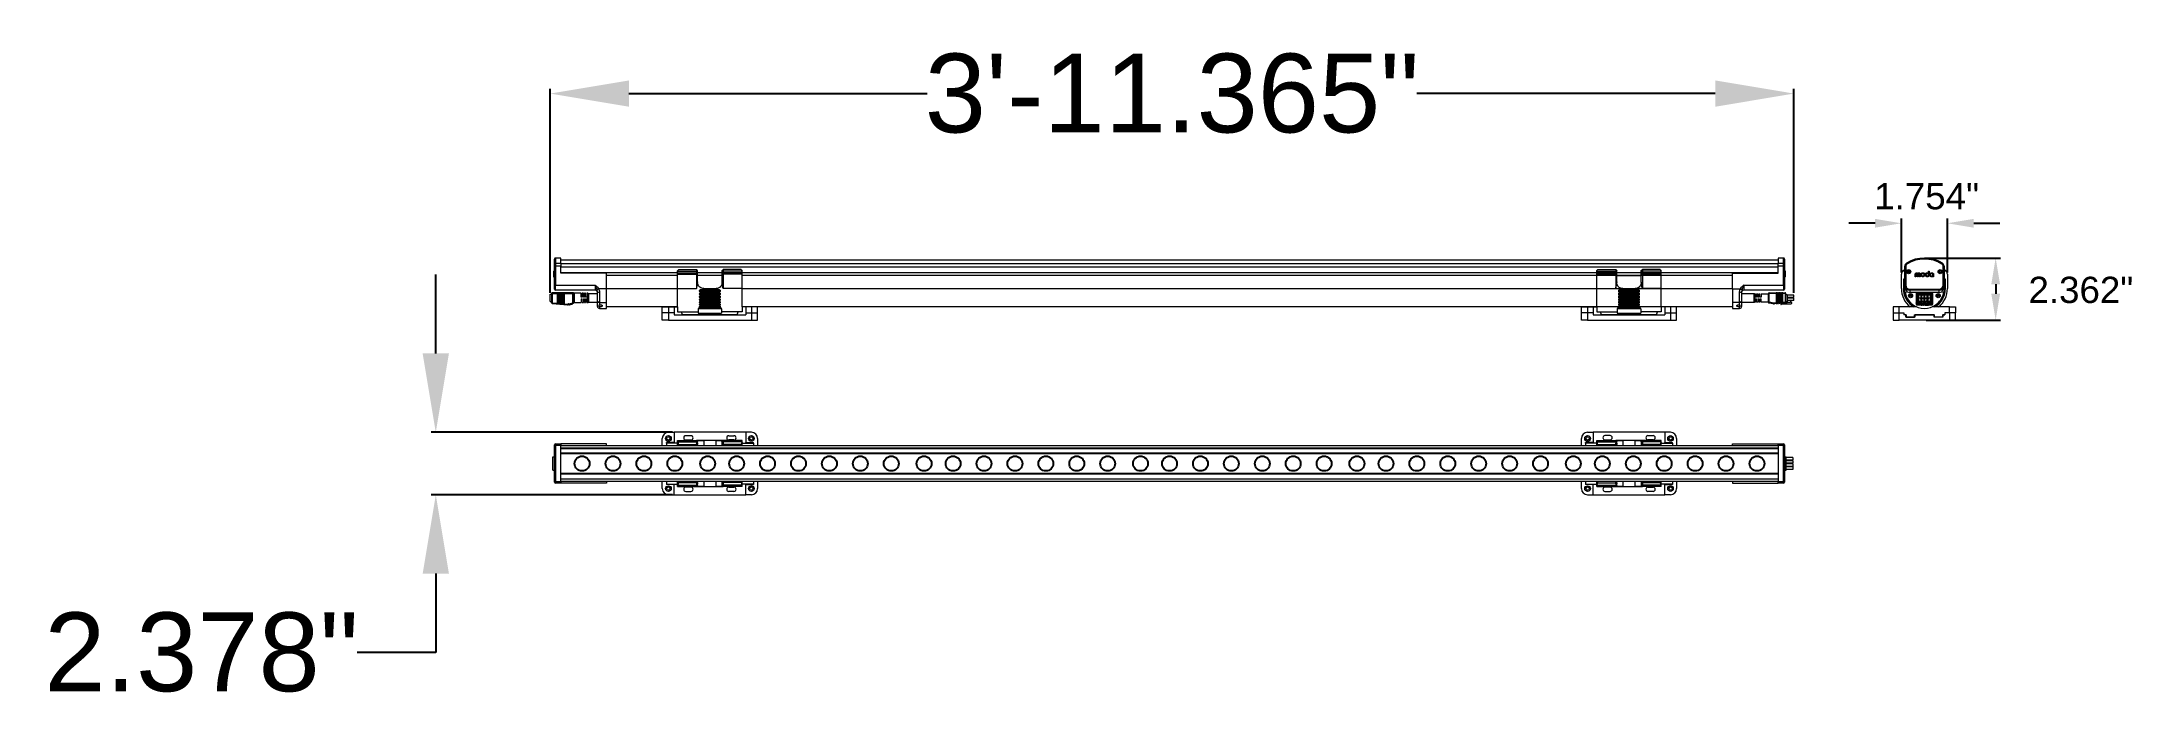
# Model space of a CAD drawing. Header units: inches. Extents: x -19.3 to 60.4, y -8 to 17.2.
import ezdxf

# ---------------------------------------------------------------- set-up
doc = ezdxf.new("R2010")
doc.units = ezdxf.units.IN
doc.header["$MEASUREMENT"] = 0
doc.styles.get("Standard").update_dxf_attribs({"font": 'arial.ttf'})
doc.dimstyles.new('Big 1IN', dxfattribs={"dimtxt": 1, "dimasz": 1, "dimexe": 0.18, "dimexo": 0.0625, "dimgap": 0.09, "dimtad": 0, "dimtih": 1, "dimtoh": 1, "dimdec": 3, "dimzin": 0, "dimdsep": 46, "dimlunit": 3, "dimtxsty": 'Standard', "dimcen": 0.5, "dimadec": 0, "dimazin": 0, "dimtfac": 1, "dimtdec": 3, "dimtofl": 0, "dimtmove": 0, "dimatfit": 3, "dimfxl": 1, "dimtolj": 1, "dimtzin": 0, "dimarcsym": 0})
doc.dimstyles.new('Mega 3IN', dxfattribs={"dimtxt": 3, "dimasz": 3, "dimexe": 0.18, "dimexo": 0.0625, "dimgap": 0.09, "dimtad": 0, "dimtih": 1, "dimtoh": 1, "dimdec": 3, "dimzin": 0, "dimdsep": 46, "dimlunit": 3, "dimtxsty": 'Standard', "dimcen": 1, "dimadec": 0, "dimazin": 0, "dimtfac": 1, "dimtdec": 3, "dimtofl": 0, "dimtmove": 0, "dimatfit": 3, "dimfxl": 1, "dimtolj": 1, "dimtzin": 0, "dimarcsym": 0})

msp = doc.modelspace()

# ---------------------------------------------------------------- blocks, each defined once
blk = doc.blocks.new('A$C18BE6784')
at = {"color": 7, "linetype": 'Continuous', "lineweight": 15}
for p, q in [((-311, -61.1), (-311, -60.6)), ((-311, -61.1), (-292.5, -61.1)), ((-311, -62.6), (-311, -61.1)), ((-310, -59.6), (-292.5, -59.6)), ((-292.5, -59.6), (-292.5, -61.1)), ((-292.5, -61.1), (-292.5, -62.6)), ((-291.5, -61.6), (-291.5, -60.6)), ((-267.5, -61.6), (-267.5, -60.6)), ((-266.5, -59.6), (-266.5, -61.1)), ((-249, -59.6), (-266.5, -59.6)), ((-266.5, -61.1), (-266.5, -62.6)), ((-248, -61.1), (-266.5, -61.1)), ((-248, -61.1), (-248, -60.6)), ((-248, -62.6), (-248, -61.1)), ((-311, -62.6), (-292.5, -62.6)), ((-311, -64.1), (-311, -62.6)), ((-311, -64.1), (-292.5, -64.1)), ((-311, -78.2), (-311, -64.1)), ((-311, -95.9), (-311, -78.2)), ((-311, -78.2), (-292.5, -78.2)), ((-292.5, -62.6), (-292.5, -64.1)), ((-291.5, -64.1), (-292.5, -64.1)), ((-292.5, -64.1), (-292.5, -78.2)), ((-291.5, -63.1), (-291.5, -61.6)), ((-267.5, -62.8), (-291.5, -62.8)), ((-291.5, -64.1), (-291.5, -63.1)), ((-291.5, -71.6), (-291.5, -64.1)), ((-291.5, -65), (-267.5, -65)), ((-291.5, -71.6), (-291.5, -72.2)), ((-289.5, -80.6), (-289.5, -80.1)), ((-289, -80.1), (-289, -80.6)), ((-288.5, -79.1), (-270.5, -79.1)), ((-288.5, -79.6), (-270.5, -79.6)), ((-288.5, -81), (-288.5, -81.1)), ((-288.5, -81), (-270.5, -81)), ((-288.5, -81.1), (-270.5, -81.1)), ((-270.5, -81.6), (-288.5, -81.6)), ((-285.5, -78.2), (-273.5, -78.2)), ((-270.5, -81), (-270.5, -81.1)), ((-270, -80.6), (-270, -80.1)), ((-269.5, -80.1), (-269.5, -80.6)), ((-267.5, -63.1), (-267.5, -61.6)), ((-267.5, -64.1), (-267.5, -63.1)), ((-267.5, -64.1), (-266.5, -64.1)), ((-267.5, -71.6), (-267.5, -64.1)), ((-267.5, -72.2), (-267.5, -71.6)), ((-266.5, -62.6), (-266.5, -64.1)), ((-248, -62.6), (-266.5, -62.6)), ((-248, -64.1), (-266.5, -64.1)), ((-266.5, -64.1), (-266.5, -78.2)), ((-248, -78.2), (-266.5, -78.2)), ((-248, -64.1), (-248, -62.6)), ((-248, -78.2), (-248, -64.1)), ((-248, -95.9), (-248, -78.2)), ((-326, -95.9), (-320, -95.9)), ((-326, -101.9), (-326, -95.9)), ((-320, -101.9), (-326, -101.9)), ((-326, -108.9), (-326, -101.9)), ((-322, -95.9), (-311, -95.9)), ((-322, -95.9), (-322, -95.9)), ((-320, -95.9), (-320, -101.9)), ((-320, -95.9), (-314.5, -95.9)), ((-314.5, -101.9), (-320, -101.9)), ((-320, -101.9), (-320, -108.9)), ((-314.5, -95.9), (-314.5, -101.9)), ((-314.5, -101.9), (-314.5, -103.9)), ((-311, -95.9), (-311, -100.7)), ((-311, -100.7), (-307.3, -100.7)), ((-306.3, -103.7), (-307.3, -100.7)), ((-307.3, -100.7), (-291, -100.7)), ((-268, -97.9), (-291, -97.9)), ((-291, -97.9), (-291, -102.2)), ((-290, -96.9), (-269, -96.9)), ((-289.5, -83.6), (-289.5, -83.1)), ((-289.5, -86.5), (-289.5, -86)), ((-289.5, -89.2), (-289.5, -88.7)), ((-289.5, -91.7), (-289.5, -91.3)), ((-289.5, -94), (-289.5, -93.6)), ((-289.5, -95.9), (-289.5, -95.6)), ((-289, -83), (-289, -83.5)), ((-289, -85.8), (-289, -86.3)), ((-289, -88.5), (-289, -88.9)), ((-289, -91), (-289, -91.4)), ((-289, -93.2), (-289, -93.6)), ((-289, -95.2), (-289, -95.5)), ((-288.5, -82.1), (-270.5, -82.1)), ((-288.5, -82.5), (-270.5, -82.5)), ((-288.5, -83.8), (-288.5, -83.9)), ((-288.5, -83.8), (-270.5, -83.8)), ((-288.5, -83.9), (-270.5, -83.9)), ((-270.5, -84.6), (-288.5, -84.6)), ((-288.5, -85), (-270.5, -85)), ((-288.5, -85.4), (-270.5, -85.4)), ((-288.5, -86.5), (-288.5, -86.7)), ((-288.5, -86.5), (-270.5, -86.5)), ((-288.5, -86.7), (-270.5, -86.7)), ((-270.5, -87.4), (-288.5, -87.4)), ((-288.5, -87.8), (-270.5, -87.8)), ((-288.5, -88.1), (-270.5, -88.1)), ((-288.5, -89.1), (-288.5, -89.3)), ((-288.5, -89.1), (-270.5, -89.1)), ((-288.5, -89.3), (-270.5, -89.3)), ((-270.5, -90), (-288.5, -90)), ((-288.5, -90.4), (-270.5, -90.4)), ((-288.5, -90.7), (-270.5, -90.7)), ((-288.5, -91.5), (-270.5, -91.5)), ((-288.5, -91.5), (-288.5, -91.8)), ((-288.5, -91.8), (-270.5, -91.8)), ((-270.5, -92.5), (-288.5, -92.5)), ((-288.5, -92.8), (-270.5, -92.8)), ((-288.5, -93), (-270.5, -93)), ((-288.5, -93.6), (-270.5, -93.6)), ((-288.5, -93.6), (-288.5, -93.9)), ((-288.5, -93.9), (-270.5, -93.9)), ((-270.5, -94.7), (-288.5, -94.7)), ((-288.5, -95), (-270.5, -95)), ((-288.5, -95.1), (-270.5, -95.1)), ((-288.5, -95.4), (-270.5, -95.4)), ((-288.5, -95.4), (-288.5, -95.8)), ((-288.5, -95.8), (-270.5, -95.8)), ((-270.5, -96.5), (-288.5, -96.5)), ((-288.5, -96.8), (-270.5, -96.8)), ((-270.5, -83.8), (-270.5, -83.9)), ((-270.5, -86.5), (-270.5, -86.7)), ((-270.5, -89.1), (-270.5, -89.3)), ((-270.5, -91.5), (-270.5, -91.8)), ((-270.5, -93.6), (-270.5, -93.9)), ((-270.5, -95.4), (-270.5, -95.8)), ((-270, -83.5), (-270, -83)), ((-270, -86.3), (-270, -85.8)), ((-270, -88.9), (-270, -88.5)), ((-270, -91.4), (-270, -91)), ((-270, -93.6), (-270, -93.2)), ((-270, -95.5), (-270, -95.2)), ((-269.5, -83.1), (-269.5, -83.6)), ((-269.5, -86), (-269.5, -86.5)), ((-269.5, -88.7), (-269.5, -89.2)), ((-269.5, -91.3), (-269.5, -91.7)), ((-269.5, -93.6), (-269.5, -93.9)), ((-269.5, -95.6), (-269.5, -95.9)), ((-268, -97.9), (-268, -102.2)), ((-251.8, -100.7), (-268, -100.7)), ((-252.8, -103.7), (-251.8, -100.7)), ((-248, -100.7), (-251.8, -100.7)), ((-248, -95.9), (-248, -100.7)), ((-237, -95.9), (-248, -95.9)), ((-244.5, -95.9), (-244.5, -101.9)), ((-239, -95.9), (-244.5, -95.9)), ((-244.5, -101.9), (-239, -101.9)), ((-244.5, -101.9), (-244.5, -103.9)), ((-239, -95.9), (-239, -101.9)), ((-233, -95.9), (-239, -95.9)), ((-239, -101.9), (-233, -101.9)), ((-239, -101.9), (-239, -108.9)), ((-237, -95.9), (-237, -95.9)), ((-233, -101.9), (-233, -95.9)), ((-233, -108.9), (-233, -101.9)), ((-320, -108.9), (-326, -108.9)), ((-320, -108.9), (-239, -108.9)), ((-314.5, -103.9), (-244.5, -103.9)), ((-306.3, -103.9), (-306.3, -103.7)), ((-252.8, -103.7), (-306.3, -103.7)), ((-291, -102.2), (-268, -102.2)), ((-252.8, -103.9), (-252.8, -103.7)), ((-239, -108.9), (-233, -108.9))]:
    blk.add_line(p, q, dxfattribs=at)
at = {"color": 8, "linetype": 'Continuous', "lineweight": 15}
for p, q in [((-291.5, -62.5), (-267.5, -62.5)), ((-291.5, -64.9), (-267.5, -64.9)), ((-291.5, -65.2), (-267.5, -65.2))]:
    blk.add_line(p, q, dxfattribs=at)
at = {"color": 7, "linetype": 'Continuous', "lineweight": 15, "flags": 128}
for points in [[(-310, -59.6), (-310.1, -59.7), (-310.3, -59.9), (-310.6, -60.2), (-311, -60.6)], [(-291.5, -61.6), (-291.5, -61.6), (-291.6, -61.5), (-291.7, -61.4), (-291.8, -61.3), (-292, -61.2), (-292.1, -61.2), (-292.3, -61.2), (-292.5, -61.1)], [(-267.5, -61.6), (-267.5, -61.6), (-267.5, -61.5), (-267.4, -61.4), (-267.2, -61.3), (-267.1, -61.2), (-266.9, -61.2), (-266.7, -61.2), (-266.5, -61.1)], [(-249, -59.6), (-249, -59.7), (-248.8, -59.9), (-248.5, -60.2), (-248, -60.6)], [(-291.5, -63.1), (-291.5, -63), (-291.6, -62.9), (-291.7, -62.8), (-291.8, -62.8), (-292, -62.7), (-292.1, -62.7), (-292.3, -62.6), (-292.5, -62.6)], [(-267.5, -63.1), (-267.5, -63), (-267.5, -62.9), (-267.4, -62.8), (-267.2, -62.8), (-267.1, -62.7), (-266.9, -62.7), (-266.7, -62.6), (-266.5, -62.6)], [(-289, -91), (-289, -91), (-289, -91), (-289, -90.9), (-288.9, -90.8), (-288.8, -90.7), (-288.6, -90.7), (-288.5, -90.7)]]:
    blk.add_lwpolyline(points, dxfattribs=at)
at = {"color": 7, "linetype": 'Continuous', "lineweight": 15}
for centre, start, end in [((-290, -97.9), 90, 180), ((-269, -97.9), 0, 90)]:
    blk.add_arc(centre, 1, start, end, dxfattribs=at)
for points, knots in [([(-291.5, -60.6), (-291.5, -60.7), (-291.5, -60.7), (-291.6, -60.6), (-291.6, -60.6), (-291.7, -60.5), (-291.8, -60.4), (-291.9, -60.3), (-292, -60.2), (-292.1, -60), (-292.3, -59.9), (-292.5, -59.7), (-292.5, -59.7), (-292.5, -59.6), (-292.5, -59.6)], [0, 0, 0, 0, 0.206108, 0.278374, 0.351164, 0.392378, 0.433903, 0.470873, 0.508396, 0.568596, 0.658083, 0.79227, 0.97583, 1, 1, 1, 1]), ([(-267.5, -60.6), (-267.5, -60.7), (-267.5, -60.7), (-267.5, -60.6), (-267.5, -60.6), (-267.4, -60.5), (-267.3, -60.4), (-267.2, -60.3), (-267.1, -60.2), (-266.9, -60), (-266.8, -59.9), (-266.6, -59.7), (-266.5, -59.7), (-266.5, -59.6), (-266.5, -59.6)], [0, 0, 0, 0, 0.206108, 0.278374, 0.351164, 0.392378, 0.433903, 0.470873, 0.508396, 0.568596, 0.658083, 0.79227, 0.97583, 1, 1, 1, 1]), ([(-292.5, -78.2), (-292.5, -78.2), (-292.4, -77.5), (-292.2, -76.5), (-291.9, -74.9), (-291.6, -73.4), (-291.6, -72.1), (-291.5, -71.6)], [0, 0, 0, 0, 0.004402, 0.298112, 0.438388, 0.73222, 1, 1, 1, 1]), ([(-285.5, -78.2), (-286.2, -78.1), (-287.6, -78), (-289.3, -77), (-290.7, -75.5), (-291.4, -73.8), (-291.5, -72.7), (-291.5, -72.2)], [0, 0, 0, 0, 0.212997, 0.42601, 0.638348, 0.848106, 1, 1, 1, 1]), ([(-289.5, -80.1), (-289.5, -80), (-289.5, -79.8), (-289.4, -79.6), (-289.2, -79.4), (-288.9, -79.2), (-288.6, -79.1), (-288.5, -79.1)], [0, 0, 0, 0, 0.219076, 0.347748, 0.564774, 0.782964, 1, 1, 1, 1]), ([(-289, -80.1), (-289, -80.1), (-289.1, -80.1), (-289.2, -80.1), (-289.3, -80.1), (-289.5, -80.1), (-289.5, -80.1)], [0, 0, 0, 0, 0.25, 0.5, 0.75, 1, 1, 1, 1]), ([(-288.5, -81.6), (-288.6, -81.6), (-288.8, -81.6), (-289.1, -81.5), (-289.3, -81.3), (-289.5, -81), (-289.5, -80.8), (-289.5, -80.6)], [0, 0, 0, 0, 0.143917, 0.357304, 0.5703, 0.784657, 1, 1, 1, 1]), ([(-289, -80.6), (-289, -80.6), (-289, -80.6), (-289.1, -80.6), (-289.2, -80.6), (-289.3, -80.6), (-289.4, -80.6), (-289.5, -80.6), (-289.5, -80.6)], [0, 0, 0, 0, 0.196334, 0.427965, 0.557629, 0.696193, 0.843652, 1, 1, 1, 1]), ([(-288.5, -79.6), (-288.5, -79.6), (-288.6, -79.6), (-288.7, -79.6), (-288.9, -79.7), (-289, -79.8), (-289, -80), (-289, -80.1), (-289, -80.1), (-289, -80.1)], [0, 0, 0, 0, 0.000077, 0.224304, 0.445041, 0.660321, 0.871897, 0.999923, 1, 1, 1, 1]), ([(-288.5, -81), (-288.6, -81), (-288.7, -81), (-288.9, -80.9), (-289, -80.7), (-289, -80.6), (-289, -80.6), (-289, -80.5)], [0, 0, 0, 0, 0.254896, 0.506769, 0.754299, 0.876836, 1, 1, 1, 1]), ([(-289, -80.6), (-289, -80.6), (-289, -80.6), (-289, -80.8), (-288.9, -80.9), (-288.8, -81), (-288.7, -81.1), (-288.6, -81.1), (-288.5, -81.1), (-288.5, -81.1)], [0, 0, 0, 0, 0.000078, 0.210323, 0.420766, 0.63317, 0.850397, 0.999923, 1, 1, 1, 1]), ([(-288.5, -79.6), (-288.5, -79.6), (-288.5, -79.6), (-288.5, -79.5), (-288.5, -79.5), (-288.5, -79.4), (-288.5, -79.3), (-288.5, -79.2), (-288.5, -79.1)], [0, 0, 0, 0, 0.198983, 0.431483, 0.560933, 0.69884, 0.845197, 1, 1, 1, 1]), ([(-288.5, -81.6), (-288.5, -81.6), (-288.5, -81.5), (-288.5, -81.4), (-288.5, -81.3), (-288.5, -81.2), (-288.5, -81.1), (-288.5, -81.1), (-288.5, -81.1)], [0, 0, 0, 0, 0.130792, 0.270449, 0.500082, 0.6303, 0.757218, 1, 1, 1, 1]), ([(-267.5, -72.2), (-267.6, -72.8), (-267.7, -74.2), (-268.7, -75.9), (-270.2, -77.3), (-271.9, -78.1), (-273, -78.2), (-273.5, -78.2)], [0, 0, 0, 0, 0.21253, 0.425272, 0.63417, 0.844608, 1, 1, 1, 1]), ([(-270.5, -79.1), (-270.4, -79.1), (-270.3, -79.2), (-270.1, -79.2), (-269.9, -79.4), (-269.7, -79.6), (-269.5, -79.9), (-269.5, -80.1), (-269.5, -80.1)], [0, 0, 0, 0, 0.214033, 0.218636, 0.436909, 0.654019, 0.86987, 1, 1, 1, 1]), ([(-270.5, -79.6), (-270.5, -79.6), (-270.5, -79.6), (-270.5, -79.5), (-270.5, -79.3), (-270.5, -79.2), (-270.5, -79.1)], [0, 0, 0, 0, 0.249999, 0.500001, 0.750002, 1, 1, 1, 1]), ([(-270, -80.1), (-270, -80.1), (-270, -80.1), (-270, -80), (-270.1, -79.8), (-270.2, -79.7), (-270.4, -79.6), (-270.5, -79.6), (-270.5, -79.6), (-270.5, -79.6)], [0, 0, 0, 0, 0.000077, 0.128103, 0.339678, 0.554959, 0.775696, 0.999922, 1, 1, 1, 1]), ([(-270.5, -81), (-270.5, -81), (-270.3, -81), (-270.2, -80.9), (-270.1, -80.7), (-270, -80.6), (-270, -80.6), (-270, -80.5)], [0, 0, 0, 0, 0.254897, 0.506769, 0.754299, 0.876836, 1, 1, 1, 1]), ([(-269.5, -80.6), (-269.5, -80.8), (-269.6, -81), (-269.7, -81.3), (-270, -81.5), (-270.3, -81.6), (-270.5, -81.6), (-270.5, -81.6)], [0, 0, 0, 0, 0.218413, 0.430309, 0.643077, 0.856236, 1, 1, 1, 1]), ([(-270.5, -81.1), (-270.5, -81.1), (-270.5, -81.1), (-270.4, -81.1), (-270.3, -81), (-270.1, -80.9), (-270, -80.8), (-270, -80.6), (-270, -80.6), (-270, -80.6)], [0, 0, 0, 0, 0.000078, 0.149604, 0.366831, 0.579234, 0.789678, 0.999922, 1, 1, 1, 1]), ([(-270.5, -81.6), (-270.5, -81.6), (-270.5, -81.5), (-270.5, -81.3), (-270.5, -81.2), (-270.5, -81.2), (-270.5, -81.1), (-270.5, -81.1), (-270.5, -81.1)], [0, 0, 0, 0, 0.21353, 0.435926, 0.562265, 0.698395, 0.84431, 1, 1, 1, 1]), ([(-269.5, -80.1), (-269.6, -80.1), (-269.7, -80.1), (-269.8, -80.1), (-269.9, -80.1), (-270, -80.1), (-270, -80.1), (-270, -80.1), (-270, -80.1)], [0, 0, 0, 0, 0.203912, 0.438068, 0.567105, 0.703778, 0.848076, 1, 1, 1, 1]), ([(-269.5, -80.6), (-269.6, -80.6), (-269.7, -80.6), (-269.9, -80.6), (-270, -80.6), (-270, -80.6), (-270, -80.6)], [0, 0, 0, 0, 0.25208, 0.502774, 0.75208, 1, 1, 1, 1]), ([(-266.5, -78.2), (-266.5, -78.2), (-266.7, -77.5), (-266.9, -76.5), (-267.2, -74.9), (-267.4, -73.4), (-267.5, -72.1), (-267.5, -71.6)], [0, 0, 0, 0, 0.004402, 0.298112, 0.438388, 0.73222, 1, 1, 1, 1]), ([(-289.5, -83.1), (-289.5, -83), (-289.5, -82.8), (-289.4, -82.6), (-289.2, -82.3), (-288.9, -82.2), (-288.6, -82.1), (-288.5, -82.1)], [0, 0, 0, 0, 0.219076, 0.347748, 0.564775, 0.782964, 1, 1, 1, 1]), ([(-289, -83), (-289, -83), (-289.1, -83), (-289.2, -83.1), (-289.3, -83.1), (-289.5, -83.1), (-289.5, -83.1)], [0, 0, 0, 0, 0.25, 0.5, 0.749999, 1, 1, 1, 1]), ([(-289, -83.5), (-289, -83.5), (-289, -83.5), (-289.1, -83.5), (-289.2, -83.6), (-289.3, -83.6), (-289.4, -83.6), (-289.5, -83.6), (-289.5, -83.6)], [0, 0, 0, 0, 0.196333, 0.427965, 0.557629, 0.696193, 0.843653, 1, 1, 1, 1]), ([(-288.5, -84.6), (-288.6, -84.6), (-288.8, -84.6), (-289.1, -84.4), (-289.3, -84.2), (-289.5, -83.9), (-289.5, -83.7), (-289.5, -83.6)], [0, 0, 0, 0, 0.143917, 0.357304, 0.5703, 0.784657, 1, 1, 1, 1]), ([(-289.5, -86), (-289.5, -85.9), (-289.5, -85.7), (-289.4, -85.4), (-289.2, -85.2), (-288.9, -85.1), (-288.6, -85), (-288.5, -85)], [0, 0, 0, 0, 0.219076, 0.347748, 0.564774, 0.782964, 1, 1, 1, 1]), ([(-289, -85.8), (-289, -85.8), (-289.1, -85.9), (-289.2, -85.9), (-289.3, -86), (-289.5, -86), (-289.5, -86)], [0, 0, 0, 0, 0.25, 0.500001, 0.75, 1, 1, 1, 1]), ([(-289, -86.3), (-289, -86.3), (-289, -86.3), (-289.1, -86.4), (-289.2, -86.4), (-289.3, -86.4), (-289.4, -86.4), (-289.5, -86.5), (-289.5, -86.5)], [0, 0, 0, 0, 0.196335, 0.427966, 0.557629, 0.696193, 0.843652, 1, 1, 1, 1]), ([(-288.5, -87.4), (-288.6, -87.4), (-288.8, -87.4), (-289.1, -87.3), (-289.3, -87), (-289.5, -86.8), (-289.5, -86.6), (-289.5, -86.5)], [0, 0, 0, 0, 0.143917, 0.357304, 0.5703, 0.784656, 1, 1, 1, 1]), ([(-289.5, -88.7), (-289.5, -88.6), (-289.5, -88.5), (-289.4, -88.2), (-289.2, -88), (-288.9, -87.8), (-288.6, -87.8), (-288.5, -87.8)], [0, 0, 0, 0, 0.219076, 0.347748, 0.564775, 0.782965, 1, 1, 1, 1]), ([(-289, -88.5), (-289, -88.5), (-289.1, -88.6), (-289.2, -88.7), (-289.3, -88.7), (-289.5, -88.7), (-289.5, -88.7)], [0, 0, 0, 0, 0.25, 0.500001, 0.75, 1, 1, 1, 1]), ([(-289, -88.9), (-289, -88.9), (-289, -89), (-289.1, -89.1), (-289.2, -89.1), (-289.3, -89.1), (-289.4, -89.2), (-289.5, -89.2), (-289.5, -89.2)], [0, 0, 0, 0, 0.196333, 0.427967, 0.557629, 0.696194, 0.843653, 1, 1, 1, 1]), ([(-288.5, -90), (-288.6, -90), (-288.8, -90), (-289.1, -89.9), (-289.3, -89.7), (-289.5, -89.5), (-289.5, -89.3), (-289.5, -89.2)], [0, 0, 0, 0, 0.143917, 0.357304, 0.5703, 0.784657, 1, 1, 1, 1]), ([(-289.5, -91.3), (-289.5, -91.2), (-289.5, -91), (-289.4, -90.8), (-289.2, -90.6), (-288.9, -90.5), (-288.6, -90.4), (-288.5, -90.4)], [0, 0, 0, 0, 0.219076, 0.347748, 0.564774, 0.782964, 1, 1, 1, 1]), ([(-289, -91), (-289, -91), (-289.1, -91.1), (-289.2, -91.2), (-289.3, -91.3), (-289.5, -91.3), (-289.5, -91.3)], [0, 0, 0, 0, 0.249999, 0.499999, 0.749999, 1, 1, 1, 1]), ([(-289, -91.4), (-289, -91.4), (-289, -91.5), (-289.1, -91.6), (-289.2, -91.6), (-289.3, -91.6), (-289.4, -91.7), (-289.5, -91.7), (-289.5, -91.7)], [0, 0, 0, 0, 0.196335, 0.427965, 0.557628, 0.696193, 0.843653, 1, 1, 1, 1]), ([(-288.5, -92.5), (-288.6, -92.5), (-288.8, -92.5), (-289.1, -92.4), (-289.3, -92.2), (-289.5, -91.9), (-289.5, -91.8), (-289.5, -91.7)], [0, 0, 0, 0, 0.143917, 0.357304, 0.5703, 0.784656, 1, 1, 1, 1]), ([(-289.5, -93.6), (-289.5, -93.5), (-289.5, -93.4), (-289.4, -93.2), (-289.2, -93), (-288.9, -92.9), (-288.6, -92.8), (-288.5, -92.8)], [0, 0, 0, 0, 0.219075, 0.347748, 0.564774, 0.782964, 1, 1, 1, 1]), ([(-289, -93.2), (-289, -93.3), (-289.1, -93.4), (-289.2, -93.5), (-289.3, -93.6), (-289.5, -93.6), (-289.5, -93.6)], [0, 0, 0, 0, 0.249999, 0.499999, 0.749999, 1, 1, 1, 1]), ([(-289, -93.6), (-289, -93.6), (-289, -93.7), (-289.1, -93.8), (-289.2, -93.9), (-289.3, -93.9), (-289.4, -93.9), (-289.5, -93.9), (-289.5, -94)], [0, 0, 0, 0, 0.196334, 0.427966, 0.557629, 0.696194, 0.843653, 1, 1, 1, 1]), ([(-288.5, -94.7), (-288.6, -94.7), (-288.8, -94.6), (-289.1, -94.6), (-289.3, -94.4), (-289.5, -94.2), (-289.5, -94), (-289.5, -94)], [0, 0, 0, 0, 0.143917, 0.357304, 0.5703, 0.784657, 1, 1, 1, 1]), ([(-289.5, -95.6), (-289.5, -95.6), (-289.5, -95.4), (-289.4, -95.3), (-289.2, -95.1), (-288.9, -95), (-288.6, -95), (-288.5, -95)], [0, 0, 0, 0, 0.219075, 0.347747, 0.564774, 0.782964, 1, 1, 1, 1]), ([(-289, -95.2), (-289, -95.3), (-289.1, -95.4), (-289.2, -95.5), (-289.3, -95.6), (-289.5, -95.6), (-289.5, -95.6)], [0, 0, 0, 0, 0.25, 0.500001, 0.75, 1, 1, 1, 1]), ([(-289, -95.5), (-289, -95.6), (-289, -95.7), (-289.1, -95.8), (-289.2, -95.9), (-289.3, -95.9), (-289.4, -95.9), (-289.5, -95.9), (-289.5, -95.9)], [0, 0, 0, 0, 0.196335, 0.427968, 0.557631, 0.696194, 0.843653, 1, 1, 1, 1]), ([(-288.5, -96.5), (-288.6, -96.5), (-288.8, -96.5), (-289.1, -96.5), (-289.3, -96.3), (-289.5, -96.2), (-289.5, -96), (-289.5, -95.9)], [0, 0, 0, 0, 0.143917, 0.357304, 0.5703, 0.784657, 1, 1, 1, 1]), ([(-288.5, -82.5), (-288.5, -82.5), (-288.6, -82.5), (-288.7, -82.5), (-288.9, -82.6), (-289, -82.7), (-289, -82.9), (-289, -83), (-289, -83), (-289, -83)], [0, 0, 0, 0, 0.000077, 0.224304, 0.445041, 0.660319, 0.871898, 0.999921, 1, 1, 1, 1]), ([(-288.5, -83.8), (-288.6, -83.8), (-288.7, -83.8), (-288.9, -83.7), (-289, -83.6), (-289, -83.4), (-289, -83.4), (-289, -83.4)], [0, 0, 0, 0, 0.254896, 0.506768, 0.754299, 0.876835, 1, 1, 1, 1]), ([(-289, -83.5), (-289, -83.5), (-289, -83.5), (-289, -83.6), (-288.9, -83.8), (-288.8, -83.9), (-288.7, -83.9), (-288.6, -83.9), (-288.5, -83.9), (-288.5, -83.9)], [0, 0, 0, 0, 0.000077, 0.210323, 0.420766, 0.63317, 0.850397, 0.999923, 1, 1, 1, 1]), ([(-289, -85.8), (-289, -85.8), (-289, -85.7), (-289, -85.6), (-288.8, -85.4), (-288.6, -85.4), (-288.5, -85.4), (-288.3, -85.4)], [0, 0, 0, 0, 0.128204, 0.324033, 0.503823, 0.694449, 1, 1, 1, 1]), ([(-288.5, -86.5), (-288.6, -86.5), (-288.7, -86.5), (-288.9, -86.4), (-289, -86.3), (-289, -86.2), (-289, -86.1), (-289, -86.1)], [0, 0, 0, 0, 0.254896, 0.506767, 0.754299, 0.876835, 1, 1, 1, 1]), ([(-289, -86.3), (-289, -86.3), (-289, -86.3), (-289, -86.4), (-288.9, -86.6), (-288.8, -86.7), (-288.7, -86.7), (-288.6, -86.7), (-288.5, -86.7), (-288.5, -86.7)], [0, 0, 0, 0, 0.000078, 0.210322, 0.420765, 0.633169, 0.850397, 0.999923, 1, 1, 1, 1]), ([(-289, -88.5), (-289, -88.5), (-289, -88.5), (-289, -88.4), (-289, -88.4), (-288.9, -88.2), (-288.8, -88.1), (-288.6, -88.1), (-288.6, -88.1), (-288.5, -88.1)], [0, 0, 0, 0, 0.000012, 0.000024, 0.282395, 0.505491, 0.707687, 0.920205, 1, 1, 1, 1]), ([(-288.5, -89.1), (-288.6, -89.1), (-288.7, -89.1), (-288.9, -89), (-289, -88.9), (-289, -88.8), (-289, -88.7), (-289, -88.7)], [0, 0, 0, 0, 0.254896, 0.506767, 0.754297, 0.876834, 1, 1, 1, 1]), ([(-289, -88.9), (-289, -88.9), (-289, -89), (-289, -89.1), (-288.9, -89.2), (-288.8, -89.3), (-288.7, -89.3), (-288.6, -89.3), (-288.5, -89.3), (-288.5, -89.3)], [0, 0, 0, 0, 0.000077, 0.210322, 0.420765, 0.63317, 0.850397, 0.999923, 1, 1, 1, 1]), ([(-288.5, -91.5), (-288.6, -91.4), (-288.7, -91.4), (-288.9, -91.4), (-289, -91.2), (-289, -91.1), (-289, -91.1), (-289, -91.1)], [0, 0, 0, 0, 0.254896, 0.506768, 0.754298, 0.876834, 1, 1, 1, 1]), ([(-289, -91.4), (-289, -91.4), (-289, -91.4), (-289, -91.5), (-288.9, -91.6), (-288.8, -91.7), (-288.7, -91.8), (-288.6, -91.8), (-288.5, -91.8), (-288.5, -91.8)], [0, 0, 0, 0, 0.000076, 0.210322, 0.420765, 0.63317, 0.850397, 0.999923, 1, 1, 1, 1]), ([(-289, -93.2), (-289, -93.2), (-289, -93.2), (-289, -93.2), (-289, -93.1), (-288.8, -93.1), (-288.7, -93), (-288.6, -93), (-288.5, -93)], [0, 0, 0, 0, 0.000016, 0.293326, 0.483552, 0.654199, 0.834349, 1, 1, 1, 1]), ([(-288.5, -93.6), (-288.6, -93.6), (-288.7, -93.6), (-288.9, -93.5), (-289, -93.4), (-289, -93.3), (-289, -93.3), (-289, -93.2)], [0, 0, 0, 0, 0.254896, 0.506768, 0.754298, 0.876835, 1, 1, 1, 1]), ([(-289, -93.6), (-289, -93.6), (-289, -93.6), (-289, -93.7), (-288.9, -93.8), (-288.8, -93.9), (-288.7, -93.9), (-288.6, -93.9), (-288.5, -93.9), (-288.5, -93.9)], [0, 0, 0, 0, 0.000078, 0.210323, 0.420767, 0.63317, 0.850397, 0.999923, 1, 1, 1, 1]), ([(-289, -95.3), (-289, -95.3), (-289, -95.3), (-289, -95.2), (-288.9, -95.2), (-288.7, -95.1), (-288.6, -95.1), (-288.4, -95.1), (-288.3, -95.1)], [0, 0, 0, 0, 0.098922, 0.273187, 0.438463, 0.61008, 0.794729, 1, 1, 1, 1]), ([(-288.5, -95.4), (-288.6, -95.4), (-288.7, -95.4), (-288.9, -95.4), (-289, -95.3), (-289, -95.2), (-289, -95.2), (-289, -95.2)], [0, 0, 0, 0, 0.254896, 0.506769, 0.754298, 0.876835, 1, 1, 1, 1]), ([(-289, -95.5), (-289, -95.5), (-289, -95.6), (-289, -95.6), (-288.9, -95.7), (-288.8, -95.8), (-288.7, -95.8), (-288.6, -95.8), (-288.5, -95.8), (-288.5, -95.8)], [0, 0, 0, 0, 0.000077, 0.210324, 0.420767, 0.633171, 0.850397, 0.999923, 1, 1, 1, 1]), ([(-288.5, -82.5), (-288.5, -82.5), (-288.5, -82.5), (-288.5, -82.5), (-288.5, -82.4), (-288.5, -82.3), (-288.5, -82.2), (-288.5, -82.2), (-288.5, -82.1)], [0, 0, 0, 0, 0.198981, 0.431483, 0.560933, 0.698839, 0.845198, 1, 1, 1, 1]), ([(-288.5, -84.6), (-288.5, -84.5), (-288.5, -84.5), (-288.5, -84.3), (-288.5, -84.2), (-288.5, -84.1), (-288.5, -84), (-288.5, -84), (-288.5, -83.9)], [0, 0, 0, 0, 0.138026, 0.258333, 0.500005, 0.630244, 0.757182, 1, 1, 1, 1]), ([(-288.5, -85.4), (-288.5, -85.4), (-288.5, -85.4), (-288.5, -85.3), (-288.5, -85.2), (-288.5, -85.1), (-288.5, -85.1), (-288.5, -85)], [0, 0, 0, 0, 0.289248, 0.451086, 0.623495, 0.806468, 1, 1, 1, 1]), ([(-288.5, -87.4), (-288.5, -87.3), (-288.5, -87.3), (-288.5, -87.1), (-288.5, -87), (-288.5, -86.9), (-288.5, -86.8), (-288.5, -86.7), (-288.5, -86.7)], [0, 0, 0, 0, 0.146955, 0.254934, 0.49997, 0.630218, 0.757165, 1, 1, 1, 1]), ([(-288.5, -88.1), (-288.5, -88.1), (-288.5, -88.1), (-288.5, -88.1), (-288.5, -88), (-288.5, -87.9), (-288.5, -87.9), (-288.5, -87.8)], [0, 0, 0, 0, 0.201578, 0.383377, 0.577053, 0.782599, 1, 1, 1, 1]), ([(-288.5, -90), (-288.5, -90), (-288.5, -89.9), (-288.5, -89.8), (-288.5, -89.7), (-288.5, -89.6), (-288.5, -89.4), (-288.5, -89.4), (-288.5, -89.3)], [0, 0, 0, 0, 0.151364, 0.273442, 0.500088, 0.630307, 0.757222, 1, 1, 1, 1]), ([(-288.5, -90.7), (-288.5, -90.7), (-288.5, -90.7), (-288.5, -90.6), (-288.5, -90.6), (-288.5, -90.5), (-288.5, -90.5), (-288.5, -90.4)], [0, 0, 0, 0, 0.100112, 0.305017, 0.523304, 0.75497, 1, 1, 1, 1]), ([(-288.5, -92.5), (-288.5, -92.4), (-288.5, -92.4), (-288.5, -92.2), (-288.5, -92.1), (-288.5, -92), (-288.5, -91.9), (-288.5, -91.8), (-288.5, -91.8)], [0, 0, 0, 0, 0.153847, 0.284384, 0.500143, 0.630347, 0.757248, 1, 1, 1, 1]), ([(-288.5, -93), (-288.5, -93), (-288.5, -93), (-288.5, -93), (-288.5, -92.9), (-288.5, -92.9), (-288.5, -92.8)], [0, 0, 0, 0, 0.196709, 0.449012, 0.716784, 1, 1, 1, 1]), ([(-288.5, -94.7), (-288.5, -94.6), (-288.5, -94.6), (-288.5, -94.4), (-288.5, -94.3), (-288.5, -94.2), (-288.5, -94.1), (-288.5, -94), (-288.5, -93.9)], [0, 0, 0, 0, 0.155294, 0.291344, 0.504824, 0.629635, 0.756653, 1, 1, 1, 1]), ([(-288.5, -95.1), (-288.5, -95.1), (-288.5, -95.1), (-288.5, -95.1), (-288.5, -95.1), (-288.5, -95), (-288.5, -95)], [0, 0, 0, 0, 0.042756, 0.343423, 0.662506, 1, 1, 1, 1]), ([(-288.5, -96.5), (-288.5, -96.5), (-288.5, -96.5), (-288.5, -96.4), (-288.5, -96.2), (-288.5, -96), (-288.5, -95.9), (-288.5, -95.8)], [0, 0, 0, 0, 0.156269, 0.296264, 0.52637, 0.753535, 1, 1, 1, 1]), ([(-270.5, -82.1), (-270.4, -82.1), (-270.3, -82.1), (-270.1, -82.2), (-269.9, -82.3), (-269.7, -82.6), (-269.5, -82.9), (-269.5, -83), (-269.5, -83.1)], [0, 0, 0, 0, 0.214033, 0.218636, 0.436908, 0.654018, 0.86987, 1, 1, 1, 1]), ([(-270.5, -82.5), (-270.5, -82.5), (-270.5, -82.5), (-270.5, -82.5), (-270.5, -82.3), (-270.5, -82.2), (-270.5, -82.1)], [0, 0, 0, 0, 0.249998, 0.499999, 0.749998, 1, 1, 1, 1]), ([(-270, -83), (-270, -83), (-270, -83), (-270, -82.9), (-270.1, -82.7), (-270.2, -82.6), (-270.4, -82.5), (-270.5, -82.5), (-270.5, -82.5), (-270.5, -82.5)], [0, 0, 0, 0, 0.000079, 0.128102, 0.33968, 0.554959, 0.775696, 0.999922, 1, 1, 1, 1]), ([(-270.5, -83.8), (-270.5, -83.8), (-270.3, -83.8), (-270.2, -83.7), (-270.1, -83.6), (-270, -83.4), (-270, -83.4), (-270, -83.4)], [0, 0, 0, 0, 0.254897, 0.506768, 0.754299, 0.876835, 1, 1, 1, 1]), ([(-270.5, -83.9), (-270.5, -83.9), (-270.5, -83.9), (-270.4, -83.9), (-270.3, -83.9), (-270.1, -83.8), (-270, -83.6), (-270, -83.5), (-270, -83.5), (-270, -83.5)], [0, 0, 0, 0, 0.000078, 0.149604, 0.366831, 0.579234, 0.789677, 0.999923, 1, 1, 1, 1]), ([(-269.5, -83.6), (-269.5, -83.7), (-269.6, -83.9), (-269.7, -84.2), (-270, -84.4), (-270.3, -84.6), (-270.5, -84.6), (-270.5, -84.6)], [0, 0, 0, 0, 0.218413, 0.430309, 0.643078, 0.856237, 1, 1, 1, 1]), ([(-270.5, -84.6), (-270.5, -84.5), (-270.5, -84.4), (-270.5, -84.2), (-270.5, -84.1), (-270.5, -84.1), (-270.5, -84), (-270.5, -84), (-270.5, -83.9)], [0, 0, 0, 0, 0.230792, 0.442076, 0.564837, 0.698755, 0.843812, 1, 1, 1, 1]), ([(-270.5, -85), (-270.4, -85), (-270.3, -85), (-270.1, -85.1), (-269.9, -85.2), (-269.7, -85.5), (-269.5, -85.7), (-269.5, -85.9), (-269.5, -86)], [0, 0, 0, 0, 0.214033, 0.218636, 0.436909, 0.654019, 0.869869, 1, 1, 1, 1]), ([(-270.5, -85.4), (-270.5, -85.4), (-270.5, -85.4), (-270.5, -85.3), (-270.5, -85.2), (-270.5, -85.1), (-270.5, -85)], [0, 0, 0, 0, 0.05273, 0.368487, 0.684243, 1, 1, 1, 1]), ([(-270.5, -85.4), (-270.5, -85.4), (-270.4, -85.4), (-270.2, -85.5), (-270.1, -85.6), (-270, -85.7), (-270, -85.8), (-270, -85.8)], [0, 0, 0, 0, 0.17309, 0.39291, 0.612931, 0.841169, 1, 1, 1, 1]), ([(-270.5, -86.5), (-270.5, -86.5), (-270.3, -86.5), (-270.2, -86.4), (-270.1, -86.3), (-270, -86.2), (-270, -86.1), (-270, -86.1)], [0, 0, 0, 0, 0.254897, 0.506767, 0.754299, 0.876835, 1, 1, 1, 1]), ([(-270.5, -86.7), (-270.5, -86.7), (-270.5, -86.7), (-270.4, -86.7), (-270.3, -86.7), (-270.1, -86.6), (-270, -86.4), (-270, -86.3), (-270, -86.3), (-270, -86.3)], [0, 0, 0, 0, 0.000078, 0.149604, 0.366832, 0.579235, 0.789678, 0.999922, 1, 1, 1, 1]), ([(-269.5, -86.5), (-269.5, -86.6), (-269.6, -86.8), (-269.7, -87), (-270, -87.3), (-270.3, -87.4), (-270.5, -87.4), (-270.5, -87.4)], [0, 0, 0, 0, 0.218412, 0.430308, 0.643077, 0.856236, 1, 1, 1, 1]), ([(-270.5, -87.4), (-270.5, -87.3), (-270.5, -87.2), (-270.5, -87), (-270.5, -86.9), (-270.5, -86.8), (-270.5, -86.7), (-270.5, -86.7)], [0, 0, 0, 0, 0.249391, 0.451395, 0.69954, 0.843392, 1, 1, 1, 1]), ([(-270.5, -87.8), (-270.4, -87.8), (-270.3, -87.8), (-270.1, -87.9), (-269.9, -88), (-269.7, -88.2), (-269.5, -88.5), (-269.5, -88.7), (-269.5, -88.7)], [0, 0, 0, 0, 0.214033, 0.218636, 0.436909, 0.654019, 0.86987, 1, 1, 1, 1]), ([(-270.5, -88.1), (-270.5, -88.1), (-270.5, -88.1), (-270.5, -88), (-270.5, -87.9), (-270.5, -87.8)], [0, 0, 0, 0, 0.294478, 0.647238, 1, 1, 1, 1]), ([(-270.5, -88.1), (-270.5, -88.1), (-270.4, -88.1), (-270.2, -88.2), (-270.1, -88.3), (-270, -88.4), (-270, -88.4), (-270, -88.5), (-270, -88.5), (-270, -88.5), (-270, -88.5), (-270, -88.5), (-270, -88.5)], [0, 0, 0, 0, 0.173203, 0.381396, 0.589558, 0.809493, 0.931257, 0.991898, 0.998276, 0.999937, 0.999987, 1, 1, 1, 1]), ([(-270.5, -89.1), (-270.5, -89.1), (-270.3, -89.1), (-270.2, -89), (-270.1, -88.9), (-270, -88.8), (-270, -88.7), (-270, -88.7)], [0, 0, 0, 0, 0.254897, 0.506767, 0.754297, 0.876834, 1, 1, 1, 1]), ([(-270.5, -89.3), (-270.5, -89.3), (-270.5, -89.3), (-270.4, -89.3), (-270.3, -89.3), (-270.1, -89.2), (-270, -89.1), (-270, -89), (-270, -88.9), (-270, -88.9)], [0, 0, 0, 0, 0.000078, 0.149604, 0.366831, 0.579235, 0.789678, 0.999923, 1, 1, 1, 1]), ([(-269.5, -89.2), (-269.5, -89.3), (-269.6, -89.5), (-269.7, -89.7), (-270, -89.9), (-270.3, -90), (-270.5, -90), (-270.5, -90)], [0, 0, 0, 0, 0.218414, 0.430309, 0.643077, 0.856237, 1, 1, 1, 1]), ([(-270.5, -90), (-270.5, -90), (-270.5, -89.9), (-270.5, -89.7), (-270.5, -89.5), (-270.5, -89.4), (-270.5, -89.4), (-270.5, -89.3)], [0, 0, 0, 0, 0.247847, 0.463517, 0.701698, 0.843478, 1, 1, 1, 1]), ([(-270.5, -90.4), (-270.4, -90.4), (-270.3, -90.5), (-270.1, -90.5), (-269.9, -90.6), (-269.7, -90.8), (-269.5, -91.1), (-269.5, -91.2), (-269.5, -91.3)], [0, 0, 0, 0, 0.214033, 0.218636, 0.436909, 0.65402, 0.86987, 1, 1, 1, 1]), ([(-270.5, -90.7), (-270.5, -90.7), (-270.5, -90.7), (-270.5, -90.6), (-270.5, -90.5), (-270.5, -90.4)], [0, 0, 0, 0, 0.218227, 0.609112, 1, 1, 1, 1]), ([(-270.5, -91.5), (-270.5, -91.4), (-270.3, -91.4), (-270.2, -91.4), (-270.1, -91.2), (-270, -91.1), (-270, -91.1), (-270, -91.1)], [0, 0, 0, 0, 0.254897, 0.506768, 0.754298, 0.876834, 1, 1, 1, 1]), ([(-270.5, -91.8), (-270.5, -91.8), (-270.5, -91.8), (-270.4, -91.8), (-270.3, -91.7), (-270.1, -91.6), (-270, -91.5), (-270, -91.4), (-270, -91.4), (-270, -91.4)], [0, 0, 0, 0, 0.000078, 0.149604, 0.366831, 0.579235, 0.789678, 0.999924, 1, 1, 1, 1]), ([(-269.5, -91.7), (-269.5, -91.8), (-269.6, -91.9), (-269.7, -92.2), (-270, -92.4), (-270.3, -92.5), (-270.5, -92.5), (-270.5, -92.5)], [0, 0, 0, 0, 0.218413, 0.430309, 0.643077, 0.856237, 1, 1, 1, 1]), ([(-270.5, -92.5), (-270.5, -92.4), (-270.5, -92.3), (-270.5, -92.1), (-270.5, -92), (-270.5, -91.8), (-270.5, -91.8), (-270.5, -91.8)], [0, 0, 0, 0, 0.245576, 0.48038, 0.705175, 0.84396, 1, 1, 1, 1]), ([(-270.5, -92.8), (-270.4, -92.8), (-270.3, -92.9), (-270.1, -92.9), (-269.9, -93), (-269.7, -93.2), (-269.5, -93.4), (-269.5, -93.5), (-269.5, -93.6)], [0, 0, 0, 0, 0.214033, 0.218636, 0.436909, 0.654019, 0.86987, 1, 1, 1, 1]), ([(-270.5, -93), (-270.5, -93), (-270.5, -93), (-270.5, -93), (-270.5, -92.9), (-270.5, -92.8)], [0, 0, 0, 0, 0.101108, 0.550554, 1, 1, 1, 1]), ([(-270.5, -93.6), (-270.5, -93.6), (-270.3, -93.6), (-270.2, -93.5), (-270.1, -93.4), (-270, -93.3), (-270, -93.3), (-270, -93.2)], [0, 0, 0, 0, 0.254897, 0.506768, 0.754298, 0.876835, 1, 1, 1, 1]), ([(-270.5, -93.9), (-270.5, -93.9), (-270.5, -93.9), (-270.4, -93.9), (-270.3, -93.9), (-270.1, -93.8), (-270, -93.7), (-270, -93.6), (-270, -93.6), (-270, -93.6)], [0, 0, 0, 0, 0.000078, 0.149603, 0.366831, 0.579233, 0.789677, 0.999922, 1, 1, 1, 1]), ([(-269.5, -93.9), (-269.5, -94), (-269.6, -94.2), (-269.7, -94.4), (-270, -94.6), (-270.3, -94.6), (-270.5, -94.7), (-270.5, -94.7)], [0, 0, 0, 0, 0.218412, 0.430308, 0.643077, 0.856236, 1, 1, 1, 1]), ([(-270.5, -94.7), (-270.5, -94.6), (-270.5, -94.5), (-270.5, -94.4), (-270.5, -94.3), (-270.5, -94.2), (-270.5, -94), (-270.5, -94), (-270.5, -93.9)], [0, 0, 0, 0, 0.242743, 0.369639, 0.499838, 0.710837, 0.845145, 1, 1, 1, 1]), ([(-270.5, -95), (-270.4, -95), (-270.3, -95), (-270.1, -95), (-269.9, -95.1), (-269.7, -95.3), (-269.5, -95.5), (-269.5, -95.6), (-269.5, -95.6)], [0, 0, 0, 0, 0.214033, 0.218636, 0.436909, 0.654019, 0.86987, 1, 1, 1, 1]), ([(-270.5, -95.1), (-270.5, -95.1), (-270.5, -95.1), (-270.5, -95), (-270.5, -95)], [0, 0, 0, 0, 0.477285, 1, 1, 1, 1]), ([(-270.5, -95.1), (-270.5, -95.1), (-270.3, -95.1), (-270.2, -95.2), (-270.1, -95.2), (-270, -95.3), (-270, -95.3), (-270, -95.3)], [0, 0, 0, 0, 0.212459, 0.429143, 0.626689, 0.814048, 1, 1, 1, 1]), ([(-270.5, -95.4), (-270.5, -95.4), (-270.3, -95.4), (-270.2, -95.4), (-270.1, -95.3), (-270, -95.2), (-270, -95.2), (-270, -95.2)], [0, 0, 0, 0, 0.254897, 0.506769, 0.754298, 0.876835, 1, 1, 1, 1]), ([(-270.5, -95.8), (-270.5, -95.8), (-270.5, -95.8), (-270.4, -95.8), (-270.3, -95.8), (-270.1, -95.7), (-270, -95.6), (-270, -95.6), (-270, -95.5), (-270, -95.5)], [0, 0, 0, 0, 0.000078, 0.149604, 0.36683, 0.579233, 0.789676, 0.999923, 1, 1, 1, 1]), ([(-270.5, -96.5), (-270.5, -96.5), (-270.5, -96.4), (-270.5, -96.3), (-270.5, -96.2), (-270.5, -96.1), (-270.5, -95.9), (-270.5, -95.9), (-270.5, -95.8)], [0, 0, 0, 0, 0.242763, 0.369667, 0.499877, 0.71899, 0.846903, 1, 1, 1, 1]), ([(-269.5, -95.9), (-269.5, -96), (-269.6, -96.2), (-269.7, -96.3), (-270, -96.5), (-270.3, -96.5), (-270.5, -96.5), (-270.5, -96.5)], [0, 0, 0, 0, 0.218413, 0.430308, 0.643077, 0.856236, 1, 1, 1, 1]), ([(-269.5, -83.1), (-269.6, -83.1), (-269.7, -83.1), (-269.8, -83.1), (-269.9, -83.1), (-270, -83), (-270, -83), (-270, -83), (-270, -83)], [0, 0, 0, 0, 0.203911, 0.438069, 0.567105, 0.703776, 0.848076, 1, 1, 1, 1]), ([(-269.5, -83.6), (-269.6, -83.6), (-269.7, -83.6), (-269.9, -83.6), (-270, -83.5), (-270, -83.5), (-270, -83.5)], [0, 0, 0, 0, 0.25208, 0.502773, 0.752079, 1, 1, 1, 1]), ([(-269.5, -86), (-269.6, -86), (-269.7, -86), (-269.8, -85.9), (-269.9, -85.9), (-270, -85.9), (-270, -85.9), (-270, -85.8), (-270, -85.8)], [0, 0, 0, 0, 0.203912, 0.438068, 0.567104, 0.703775, 0.848075, 1, 1, 1, 1]), ([(-269.5, -86.5), (-269.6, -86.4), (-269.7, -86.4), (-269.9, -86.4), (-270, -86.3), (-270, -86.3), (-270, -86.3)], [0, 0, 0, 0, 0.25208, 0.502773, 0.75208, 1, 1, 1, 1]), ([(-269.5, -88.7), (-269.6, -88.7), (-269.7, -88.7), (-269.8, -88.7), (-269.9, -88.6), (-270, -88.6), (-270, -88.5), (-270, -88.5), (-270, -88.5)], [0, 0, 0, 0, 0.203911, 0.438068, 0.567104, 0.703777, 0.848075, 1, 1, 1, 1]), ([(-269.5, -89.2), (-269.6, -89.2), (-269.7, -89.1), (-269.9, -89.1), (-270, -89), (-270, -88.9), (-270, -88.9)], [0, 0, 0, 0, 0.25208, 0.502772, 0.752079, 1, 1, 1, 1]), ([(-269.5, -91.3), (-269.6, -91.3), (-269.7, -91.3), (-269.8, -91.2), (-269.9, -91.2), (-270, -91.1), (-270, -91), (-270, -91), (-270, -91)], [0, 0, 0, 0, 0.203911, 0.438069, 0.567105, 0.703777, 0.848077, 1, 1, 1, 1]), ([(-269.5, -91.7), (-269.6, -91.7), (-269.7, -91.7), (-269.9, -91.6), (-270, -91.5), (-270, -91.4), (-270, -91.4)], [0, 0, 0, 0, 0.25208, 0.502774, 0.752079, 1, 1, 1, 1]), ([(-269.5, -93.6), (-269.6, -93.6), (-269.7, -93.6), (-269.8, -93.5), (-269.9, -93.5), (-270, -93.4), (-270, -93.3), (-270, -93.3), (-270, -93.2)], [0, 0, 0, 0, 0.203912, 0.438069, 0.567106, 0.703776, 0.848077, 1, 1, 1, 1]), ([(-269.5, -93.9), (-269.6, -93.9), (-269.7, -93.9), (-269.9, -93.9), (-270, -93.7), (-270, -93.6), (-270, -93.6)], [0, 0, 0, 0, 0.25208, 0.502774, 0.75208, 1, 1, 1, 1]), ([(-269.5, -95.6), (-269.6, -95.6), (-269.7, -95.6), (-269.8, -95.6), (-269.9, -95.5), (-270, -95.4), (-270, -95.3), (-270, -95.3), (-270, -95.2)], [0, 0, 0, 0, 0.20391, 0.438067, 0.567103, 0.703776, 0.848075, 1, 1, 1, 1]), ([(-269.5, -95.9), (-269.6, -95.9), (-269.7, -95.9), (-269.9, -95.8), (-270, -95.7), (-270, -95.6), (-270, -95.5)], [0, 0, 0, 0, 0.25208, 0.502773, 0.752079, 1, 1, 1, 1])]:
    blk.add_open_spline(points, degree=3, knots=knots, dxfattribs=at)
at = {"color": 8, "linetype": 'Continuous', "lineweight": 15}
for points, knots in [([(-289, -96.9), (-289, -96.9), (-288.8, -96.8), (-288.6, -96.8), (-288.5, -96.8)], [0, 0, 0, 0, 0.295559, 1, 1, 1, 1]), ([(-270.5, -96.8), (-270.4, -96.8), (-270.3, -96.8), (-270.1, -96.9), (-270.1, -96.9), (-270.1, -96.9)], [0, 0, 0, 0, 0.691029, 0.70589, 1, 1, 1, 1])]:
    blk.add_open_spline(points, degree=3, knots=knots, dxfattribs=at)
blk = doc.blocks.new('A$C2CD672AE')
at = {"color": 7, "linetype": 'Continuous', "lineweight": 15}
for p, q in [((-62.8, 81.9), (-57.3, 81.9)), ((-57.3, 81.9), (-57.3, 71.9)), ((12.7, 81.9), (-57.3, 81.9)), ((12.7, 81.9), (12.7, 71.9)), ((18.2, 81.9), (12.7, 81.9)), ((-68.8, 68.9), (-68.8, 75.9)), ((-57.3, 71.9), (-64.8, 71.9)), ((-64.8, 71.4), (-64.8, 71.9)), ((-64.8, 71.4), (-64.8, 68.9)), ((-53.8, 71.4), (-64.8, 71.4)), ((-57.3, 71.4), (-57.3, 71.9)), ((-53.8, 73.9), (-35.3, 73.9)), ((-53.8, 73.5), (-53.8, 73.9)), ((-53.8, 73.5), (-35.3, 73.5)), ((-53.8, 72.6), (-53.8, 73.5)), ((-53.8, 72.3), (-53.8, 72.6)), ((-53.8, 72.6), (-35.3, 72.6)), ((-53.8, 68.9), (-53.8, 72.3)), ((-52.8, 70), (-35.3, 70)), ((-52.8, 68.9), (-52.8, 70)), ((-40.8, 78.6), (-45.8, 78.6)), ((-45.8, 74.4), (-40.8, 74.4)), ((-28.3, 73.9), (-35.3, 73.9)), ((-35.3, 73.9), (-35.3, 73.5)), ((-35.3, 73.5), (-35.3, 72.6)), ((-35.3, 72.6), (-35.3, 70)), ((-35.3, 68.9), (-35.3, 70)), ((-34.3, 73.1), (-34.3, 72.9)), ((-34.3, 72.6), (-34.3, 72.9)), ((-34.3, 71.8), (-34.3, 72.6)), ((-34.3, 70), (-34.3, 71.8)), ((-34.3, 68.9), (-34.3, 70)), ((-16.3, 73.9), (-28.3, 73.9)), ((-28.3, 73.9), (-28.3, 68.9)), ((-9.3, 73.9), (-16.3, 73.9)), ((-16.3, 68.9), (-16.3, 73.9)), ((-10.3, 72.9), (-10.3, 73.1)), ((-10.3, 72.6), (-10.3, 72.9)), ((-10.3, 71.8), (-10.3, 72.6)), ((-10.3, 70), (-10.3, 71.8)), ((-10.3, 68.9), (-10.3, 70)), ((-9.3, 73.9), (-9.3, 73.5)), ((9.2, 73.9), (-9.3, 73.9)), ((-9.3, 73.5), (-9.3, 72.6)), ((9.2, 73.5), (-9.3, 73.5)), ((-9.3, 72.6), (-9.3, 70)), ((9.2, 72.6), (-9.3, 72.6)), ((-9.3, 68.9), (-9.3, 70)), ((8.2, 70), (-9.3, 70)), ((-3.8, 78.6), (1.2, 78.6)), ((1.2, 74.4), (-3.8, 74.4)), ((8.2, 68.9), (8.2, 70)), ((9.2, 73.5), (9.2, 73.9)), ((9.2, 72.6), (9.2, 73.5)), ((9.2, 72.3), (9.2, 72.6)), ((9.2, 68.9), (9.2, 72.3)), ((9.2, 71.4), (20.2, 71.4)), ((12.7, 71.9), (20.2, 71.9)), ((12.7, 71.4), (12.7, 71.9)), ((20.2, 71.4), (20.2, 71.9)), ((20.2, 71.4), (20.2, 68.9)), ((24.2, 75.9), (24.2, 68.9)), ((-68.8, 26.9), (-68.8, 33.9)), ((-64.8, 33.9), (-64.8, 31.4)), ((-64.8, 31.4), (-64.8, 30.9)), ((-64.8, 31.4), (-53.8, 31.4)), ((-57.3, 30.9), (-64.8, 30.9)), ((-62.8, 20.9), (-57.3, 20.9)), ((-57.3, 30.9), (-57.3, 31.4)), ((-57.3, 20.9), (-57.3, 30.9)), ((-57.3, 20.9), (12.7, 20.9)), ((-53.8, 30.5), (-53.8, 33.9)), ((-53.8, 30.1), (-53.8, 30.5)), ((-53.8, 30.1), (-35.3, 30.1)), ((-53.8, 29.3), (-53.8, 30.1)), ((-53.8, 29.3), (-35.3, 29.3)), ((-53.8, 28.9), (-53.8, 29.3)), ((-53.8, 28.9), (-35.3, 28.9)), ((-52.8, 32.7), (-52.8, 33.9)), ((-52.8, 32.7), (-35.3, 32.7)), ((-40.8, 28.4), (-45.8, 28.4)), ((-45.8, 24.2), (-40.8, 24.2)), ((-35.3, 32.7), (-35.3, 33.9)), ((-35.3, 32.7), (-35.3, 30.1)), ((-35.3, 30.1), (-35.3, 29.3)), ((-35.3, 29.3), (-35.3, 28.9)), ((-35.3, 28.9), (-28.3, 28.9)), ((-34.3, 32.7), (-34.3, 33.9)), ((-34.3, 31), (-34.3, 32.7)), ((-34.3, 30.1), (-34.3, 31)), ((-34.3, 29.9), (-34.3, 30.1)), ((-34.3, 29.9), (-34.3, 29.7)), ((-28.3, 33.9), (-28.3, 28.9)), ((-28.3, 28.9), (-16.3, 28.9)), ((-16.3, 28.9), (-16.3, 33.9)), ((-16.3, 28.9), (-9.3, 28.9)), ((-10.3, 32.7), (-10.3, 33.9)), ((-10.3, 31), (-10.3, 32.7)), ((-10.3, 30.1), (-10.3, 31)), ((-10.3, 29.9), (-10.3, 30.1)), ((-10.3, 29.7), (-10.3, 29.9)), ((-9.3, 32.7), (-9.3, 33.9)), ((-9.3, 32.7), (-9.3, 30.1)), ((8.2, 32.7), (-9.3, 32.7)), ((9.2, 30.1), (-9.3, 30.1)), ((-9.3, 30.1), (-9.3, 29.3)), ((9.2, 29.3), (-9.3, 29.3)), ((-9.3, 29.3), (-9.3, 28.9)), ((9.2, 28.9), (-9.3, 28.9)), ((-3.8, 28.4), (1.2, 28.4)), ((1.2, 24.2), (-3.8, 24.2)), ((8.2, 32.7), (8.2, 33.9)), ((9.2, 30.5), (9.2, 33.9)), ((20.2, 31.4), (9.2, 31.4)), ((9.2, 30.1), (9.2, 30.5)), ((9.2, 29.3), (9.2, 30.1)), ((9.2, 28.9), (9.2, 29.3)), ((12.7, 30.9), (12.7, 31.4)), ((12.7, 20.9), (12.7, 30.9)), ((12.7, 30.9), (20.2, 30.9)), ((18.2, 20.9), (12.7, 20.9)), ((20.2, 33.9), (20.2, 31.4)), ((20.2, 31.4), (20.2, 30.9)), ((24.2, 33.9), (24.2, 26.9))]:
    blk.add_line(p, q, dxfattribs=at)
for centre, radius in [((-62.8, 75.9), 2.75), ((-62.8, 75.9), 1.6), ((18.2, 75.9), 2.75), ((18.2, 75.9), 1.6), ((-62.8, 26.9), 2.75), ((-62.8, 26.9), 1.6), ((18.2, 26.9), 2.75), ((18.2, 26.9), 1.6)]:
    blk.add_circle(centre, radius, dxfattribs=at)
for centre, radius, start, end in [((-62.8, 75.9), 6, 90, 180), ((18.2, 75.9), 6, 0, 90), ((-55.8, 70), 3, 0, 48.1897), ((-45.8, 76.5), 2.1, 90, 270), ((-40.8, 76.5), 2.1, 270, 90), ((-35.3, 72.9), 1, 0, 90), ((-35.3, 72.5), 0.94, 4.4019, 93.8113), ((-35.3, 71.7), 0.94, 4.4019, 93.8113), ((-9.3, 72.9), 1, 90, 180), ((-9.4, 72.5), 0.94, 86.1887, 175.5981), ((-9.4, 71.7), 0.94, 86.1887, 175.5981), ((-3.8, 76.5), 2.1, 90, 270), ((1.2, 76.5), 2.1, 270, 90), ((11.2, 70), 3, 131.8103, 180), ((-62.8, 26.9), 6, 180, 270), ((-55.8, 32.7), 3, 311.8103, 0), ((-45.8, 26.3), 2.1, 90, 270), ((-40.8, 26.3), 2.1, 270, 90), ((-35.3, 31.1), 0.94, 266.1887, 355.5981), ((-35.3, 30.2), 0.94, 266.1887, 355.5981), ((-35.3, 29.9), 1, 270, 0), ((-9.4, 31.1), 0.94, 184.4019, 273.8113), ((-9.4, 30.2), 0.94, 184.4019, 273.8113), ((-9.3, 29.9), 1, 180, 270), ((-3.8, 26.3), 2.1, 90, 270), ((1.2, 26.3), 2.1, 270, 90), ((11.2, 32.7), 3, 180, 228.1897), ((18.2, 26.9), 6, 270, 0)]:
    blk.add_arc(centre, radius, start, end, dxfattribs=at)
for points, knots in [([(-35.3, 70), (-35.3, 70.3), (-35.3, 70.6), (-35.1, 71.1), (-35, 71.3), (-34.8, 71.5), (-34.7, 71.5), (-34.6, 71.5), (-34.5, 71.4), (-34.4, 71.3), (-34.3, 70.9), (-34.3, 70.5), (-34.3, 70.1), (-34.3, 70)], [0, 0, 0, 0, 0.195255, 0.327245, 0.417, 0.478895, 0.524734, 0.562575, 0.600515, 0.63684, 0.697854, 0.911447, 1, 1, 1, 1]), ([(-34.3, 73.1), (-34.3, 73.2), (-34.2, 73.6), (-33.2, 73.8), (-31.7, 73.9), (-30, 73.9), (-28.8, 73.9), (-28.3, 73.9)], [0, 0, 0, 0, 0.21253, 0.425271, 0.63417, 0.844608, 1, 1, 1, 1]), ([(-16.3, 73.9), (-15.7, 73.9), (-14.3, 73.9), (-12.5, 73.9), (-11.2, 73.7), (-10.5, 73.5), (-10.4, 73.2), (-10.3, 73.1)], [0, 0, 0, 0, 0.212997, 0.42601, 0.638348, 0.848106, 1, 1, 1, 1]), ([(-9.3, 70), (-9.4, 70.3), (-9.4, 70.6), (-9.6, 71.1), (-9.7, 71.3), (-9.9, 71.5), (-10, 71.5), (-10.1, 71.5), (-10.2, 71.4), (-10.2, 71.3), (-10.4, 70.9), (-10.3, 70.5), (-10.3, 70.1), (-10.3, 70)], [0, 0, 0, 0, 0.195255, 0.327245, 0.417, 0.478895, 0.524734, 0.562575, 0.600515, 0.63684, 0.697854, 0.911447, 1, 1, 1, 1]), ([(-34.3, 32.7), (-34.3, 32.5), (-34.3, 32.2), (-34.4, 31.7), (-34.4, 31.5), (-34.5, 31.4), (-34.6, 31.3), (-34.7, 31.3), (-34.8, 31.3), (-34.9, 31.4), (-35.1, 31.6), (-35.3, 32.1), (-35.3, 32.5), (-35.3, 32.7), (-35.3, 32.7)], [0, 0, 0, 0, 0.206108, 0.278374, 0.351164, 0.392378, 0.433903, 0.470873, 0.508396, 0.568595, 0.658083, 0.79227, 0.97583, 1, 1, 1, 1]), ([(-28.3, 28.9), (-29, 28.9), (-30.4, 28.9), (-32.2, 28.9), (-33.5, 29), (-34.2, 29.3), (-34.3, 29.6), (-34.3, 29.7)], [0, 0, 0, 0, 0.212997, 0.42601, 0.638348, 0.848106, 1, 1, 1, 1]), ([(-10.3, 29.7), (-10.4, 29.5), (-10.5, 29.2), (-11.5, 29), (-13, 28.9), (-14.7, 28.9), (-15.9, 28.9), (-16.3, 28.9)], [0, 0, 0, 0, 0.21253, 0.425271, 0.63417, 0.844608, 1, 1, 1, 1]), ([(-10.3, 32.7), (-10.3, 32.5), (-10.4, 32.2), (-10.3, 31.7), (-10.3, 31.5), (-10.2, 31.4), (-10.1, 31.3), (-10, 31.3), (-9.9, 31.3), (-9.7, 31.4), (-9.6, 31.6), (-9.4, 32.1), (-9.3, 32.5), (-9.3, 32.7), (-9.3, 32.7)], [0, 0, 0, 0, 0.206108, 0.278374, 0.351164, 0.392378, 0.433903, 0.470873, 0.508396, 0.568595, 0.658083, 0.79227, 0.97583, 1, 1, 1, 1])]:
    blk.add_open_spline(points, degree=3, knots=knots, dxfattribs=at)
blk = doc.blocks.new('*D24')
at = {"color": 0, "lineweight": -2, "transparency": 16777216}
for p, q in [((0.044, 7.692), (0.044, 15.45)), ((3.044, 15.27), (14.406, 15.27)), ((44.409, 15.27), (33.046, 15.27)), ((47.409, 7.692), (47.409, 15.45))]:
    blk.add_line(p, q, dxfattribs=at)
at = {"color": 0, "transparency": 16777216}
for points in [[(3.044, 15.77), (3.044, 14.77), (0.044, 15.27)], [(44.409, 15.77), (44.409, 14.77), (47.409, 15.27)]]:
    blk.add_solid(points, dxfattribs=at)
at = {"layer": 'Defpoints', "color": 0, "transparency": 16777216}
for p in [(47.409, 15.27), (0.044, 7.629), (47.409, 7.629)]:
    blk.add_point(p, dxfattribs=at)
at = {"color": 0, "transparency": 16777216, "insert": (23.726, 15.27), "char_height": 3, "attachment_point": 5}
blk.add_mtext('\\A1;3\'-11.365"', dxfattribs=at)
blk = doc.blocks.new('*D25')
at = {"color": 0, "lineweight": -2, "transparency": 16777216}
for p, q in [((-4.308, 5.378), (-4.308, 8.378)), ((4.702, 2.378), (-4.488, 2.378)), ((4.702, 0), (-4.488, 0)), ((-4.308, -3), (-4.308, -6)), ((-4.308, -6), (-7.308, -6))]:
    blk.add_line(p, q, dxfattribs=at)
at = {"color": 0, "transparency": 16777216}
for points in [[(-4.808, 5.378), (-3.808, 5.378), (-4.308, 2.378)], [(-4.808, -3), (-3.808, -3), (-4.308, 0)]]:
    blk.add_solid(points, dxfattribs=at)
at = {"layer": 'Defpoints', "color": 0, "transparency": 16777216}
for p in [(4.765, 2.378), (-4.308, 0), (4.765, 0)]:
    blk.add_point(p, dxfattribs=at)
at = {"color": 0, "transparency": 16777216, "insert": (-13.227, -6), "char_height": 3, "attachment_point": 5}
blk.add_mtext('\\A1;2.378"', dxfattribs=at)
blk = doc.blocks.new('*D26')
at = {"color": 0, "lineweight": -2, "transparency": 16777216}
for p, q in [((52.437, 9.011), (55.269, 9.011)), ((55.089, 8.011), (55.089, 7.649)), ((52.437, 6.649), (55.269, 6.649))]:
    blk.add_line(p, q, dxfattribs=at)
at = {"color": 0, "transparency": 16777216}
for points in [[(54.922, 8.011), (55.255, 8.011), (55.089, 9.011)], [(54.922, 7.649), (55.255, 7.649), (55.089, 6.649)]]:
    blk.add_solid(points, dxfattribs=at)
at = {"layer": 'Defpoints', "color": 0, "transparency": 16777216}
for p in [(52.375, 9.011), (52.375, 6.649), (55.089, 6.649)]:
    blk.add_point(p, dxfattribs=at)
at = {"color": 0, "transparency": 16777216, "insert": (58.334, 7.792), "char_height": 1, "attachment_point": 5}
blk.add_mtext('\\A1;2.362"', dxfattribs=at)
blk = doc.blocks.new('*D27')
at = {"color": 0, "lineweight": -2, "transparency": 16777216}
for p, q in [((51.498, 8.457), (51.498, 10.514)), ((53.252, 8.457), (53.252, 10.514)), ((50.498, 10.334), (49.498, 10.334)), ((54.252, 10.334), (55.252, 10.334))]:
    blk.add_line(p, q, dxfattribs=at)
at = {"color": 0, "transparency": 16777216}
for points in [[(50.498, 10.501), (50.498, 10.167), (51.498, 10.334)], [(54.252, 10.501), (54.252, 10.167), (53.252, 10.334)]]:
    blk.add_solid(points, dxfattribs=at)
at = {"layer": 'Defpoints', "color": 0, "transparency": 16777216}
for p in [(51.498, 10.334), (51.498, 8.394), (53.252, 8.394)]:
    blk.add_point(p, dxfattribs=at)
at = {"color": 0, "transparency": 16777216, "insert": (52.461, 11.357), "char_height": 1, "attachment_point": 5}
blk.add_mtext('\\A1;1.754"', dxfattribs=at)

# ---------------------------------------------------------------- dimensions: what is measured, and where the dimension line sits
dim = msp.add_linear_dim(base=(47.4086, 15.2699), p1=(0.0438, 7.6292), p2=(47.4086, 7.6292), dimstyle='Mega 3IN')
dim.commit()
dim.dimension.update_dxf_attribs({"geometry": '*D24', "text_midpoint": (23.7262, 15.2699)})
dim = msp.add_linear_dim(base=(51.4975, 10.3341), p1=(53.2518, 8.394), p2=(51.4975, 8.394), dimstyle='Big 1IN', override={"dimtmove": 2})
dim.commit()
dim.dimension.update_dxf_attribs({"geometry": '*D27', "text_midpoint": (52.4614, 11.3567), "dimtype": 160})
dim = msp.add_linear_dim(base=(55.0888, 6.6487), p1=(52.3747, 9.0109), p2=(52.3747, 6.6487), angle=90, dimstyle='Big 1IN', override={"dimtmove": 2})
dim.commit()
dim.dimension.update_dxf_attribs({"geometry": '*D26', "text_midpoint": (58.3344, 7.7916), "dimtype": 160})
dim = msp.add_linear_dim(base=(-4.3084, 0), p1=(4.7646, 2.378), p2=(4.7646, 0), angle=90, dimstyle='Mega 3IN')
dim.commit()
dim.dimension.update_dxf_attribs({"geometry": '*D25', "text_midpoint": (-13.2265, -6)})

# ---------------------------------------------------------------- linework, layer by layer
at = {"color": 7, "linetype": 'Continuous', "lineweight": 15}
for p, q in [((0.2093, 8.7815), (0.2093, 8.9719)), ((0.2093, 8.6989), (0.2093, 8.7815)), ((0.4549, 9.0109), (0.2483, 9.0109)), ((0.2483, 8.8145), (0.2483, 8.6989)), ((0.2483, 8.8145), (0.4549, 8.8145)), ((0.4549, 8.8145), (0.4549, 9.0109)), ((44.5044, 8.9279), (0.4549, 8.9279)), ((0.4549, 8.8145), (0.4549, 8.6989)), ((44.5044, 8.7869), (0.4549, 8.7869)), ((46.8066, 8.9279), (44.5044, 8.9279)), ((46.8066, 8.7869), (44.5044, 8.7869)), ((47.0132, 9.0109), (46.8066, 9.0109)), ((46.8066, 9.0109), (46.8066, 8.8145)), ((46.8066, 8.8145), (47.0132, 8.8145)), ((46.8066, 8.6989), (46.8066, 8.8145)), ((47.0132, 8.6989), (47.0132, 8.8145)), ((47.0522, 8.9719), (47.0522, 8.7815)), ((47.0522, 8.7815), (47.0522, 8.6989)), ((51.6903, 8.8145), (51.711, 8.7815)), ((53.0591, 8.8145), (53.0384, 8.7815)), ((0.1703, 8.5123), (0.1703, 8.4534)), ((0.1703, 8.5123), (0.2093, 8.5123)), ((0.1703, 8.4489), (0.2093, 8.4489)), ((0.1703, 8.3818), (0.2093, 8.3818)), ((0.1703, 8.3818), (0.1703, 8.2994)), ((0.1703, 8.2994), (0.2093, 8.2994)), ((0.1703, 8.2965), (0.2093, 8.2965)), ((0.2483, 8.6989), (0.2093, 8.6989)), ((0.2093, 7.9778), (0.2093, 8.6989)), ((0.2093, 7.9778), (0.2483, 7.9778)), ((0.2093, 7.8219), (0.2093, 7.9778)), ((0.2483, 8.6989), (0.2483, 7.9778)), ((0.4549, 8.6989), (0.2483, 8.6989)), ((0.2483, 7.7829), (0.2483, 7.9778)), ((0.2483, 7.9778), (1.7687, 7.9778)), ((0.4549, 8.4389), (0.4549, 8.6989)), ((4.9011, 8.4467), (0.4549, 8.4467)), ((2.1975, 8.4389), (0.4549, 8.4389)), ((1.7687, 7.7829), (1.7687, 7.9778)), ((2.1975, 7.8416), (2.1975, 8.4389)), ((2.1975, 8.3609), (4.9011, 8.3609)), ((4.9011, 8.51), (4.9011, 8.5295)), ((4.9011, 8.51), (5.6223, 8.51)), ((4.9011, 8.4525), (4.9011, 8.51)), ((4.9011, 8.4525), (5.6223, 8.4525)), ((4.9011, 8.394), (4.9011, 8.4525)), ((4.9011, 8.394), (5.6223, 8.394)), ((4.9011, 7.8455), (4.9011, 8.394)), ((4.94, 8.5684), (5.6223, 8.5684)), ((5.6223, 8.5684), (5.6223, 8.51)), ((5.6223, 8.51), (5.6223, 8.4525)), ((5.6223, 8.4525), (5.6223, 8.394)), ((5.6612, 8.394), (5.6223, 8.394)), ((5.6223, 8.394), (5.6223, 7.8455)), ((5.6612, 8.4905), (5.6612, 8.5295)), ((5.6612, 8.433), (5.6612, 8.4905)), ((6.5969, 8.4467), (5.6612, 8.4467)), ((5.6612, 8.394), (5.6612, 8.433)), ((5.6612, 8.1041), (5.6612, 8.394)), ((5.6612, 8.3609), (6.5969, 8.3609)), ((5.6612, 8.1041), (5.6612, 8.0794)), ((6.5969, 8.4905), (6.5969, 8.5295)), ((6.5969, 8.433), (6.5969, 8.4905)), ((6.5969, 8.394), (6.5969, 8.433)), ((6.5969, 8.394), (6.6358, 8.394)), ((6.5969, 8.1041), (6.5969, 8.394)), ((6.5969, 8.0794), (6.5969, 8.1041)), ((6.6358, 8.5684), (6.6358, 8.51)), ((7.3181, 8.5684), (6.6358, 8.5684)), ((6.6358, 8.51), (6.6358, 8.4525)), ((7.357, 8.51), (6.6358, 8.51)), ((6.6358, 8.4525), (6.6358, 8.394)), ((7.357, 8.4525), (6.6358, 8.4525)), ((7.357, 8.394), (6.6358, 8.394)), ((6.6358, 8.394), (6.6358, 7.8455)), ((7.357, 8.51), (7.357, 8.5295)), ((7.357, 8.4525), (7.357, 8.51)), ((7.357, 8.394), (7.357, 8.4525)), ((44.5044, 8.4467), (7.357, 8.4467)), ((7.357, 7.8455), (7.357, 8.394)), ((7.357, 8.3609), (44.5044, 8.3609)), ((46.8066, 8.4467), (44.5044, 8.4467)), ((44.5044, 8.3609), (45.0641, 8.3609)), ((45.0641, 7.8416), (45.0641, 8.4389)), ((45.0641, 8.4389), (46.8066, 8.4389)), ((45.4929, 7.9778), (45.4929, 7.7829)), ((45.4929, 7.9778), (47.0132, 7.9778)), ((47.0132, 8.6989), (46.8066, 8.6989)), ((46.8066, 8.4389), (46.8066, 8.6989)), ((47.0522, 8.6989), (47.0132, 8.6989)), ((47.0132, 7.9778), (47.0132, 8.6989)), ((47.0132, 7.9778), (47.0522, 7.9778)), ((47.0132, 7.9778), (47.0132, 7.7829)), ((47.0522, 8.6989), (47.0522, 7.9778)), ((47.0912, 8.5123), (47.0522, 8.5123)), ((47.0912, 8.4489), (47.0522, 8.4489)), ((47.0912, 8.4001), (47.0522, 8.4001)), ((47.0912, 8.2994), (47.0522, 8.2994)), ((47.0912, 8.2965), (47.0522, 8.2965)), ((47.0522, 7.9778), (47.0522, 7.8219)), ((47.0912, 8.4534), (47.0912, 8.5123)), ((47.0912, 8.2994), (47.0912, 8.4001)), ((51.4975, 7.8455), (51.4975, 8.394)), ((51.5132, 8.4525), (51.5464, 8.51)), ((51.5605, 8.5295), (51.6262, 8.5295)), ((51.6262, 8.2149), (51.5755, 8.2083)), ((51.5755, 8.2083), (51.5755, 7.8455)), ((51.5755, 8.173), (51.6262, 8.173)), ((51.5755, 8.1476), (51.6262, 8.1476)), ((51.6262, 8.1243), (51.5755, 8.1243)), ((51.6262, 8.0989), (51.5755, 8.0989)), ((51.5755, 8.0755), (51.6262, 8.0755)), ((51.5755, 8.0502), (51.6262, 8.0502)), ((51.6262, 8.0268), (51.5755, 8.0268)), ((51.6262, 8.0015), (51.5755, 8.0015)), ((51.5755, 7.9781), (51.6262, 7.9781)), ((51.6652, 8.6989), (51.6262, 8.6989)), ((51.6262, 7.9778), (51.6262, 8.6989)), ((51.6262, 7.9778), (51.6652, 7.9778)), ((51.6652, 8.6989), (51.6652, 7.9778)), ((51.7821, 8.4509), (51.7821, 8.4483)), ((52.0277, 8.2994), (52.0277, 8.4001)), ((52.0531, 8.2994), (52.0277, 8.2994)), ((52.0531, 8.3863), (52.0531, 8.2994)), ((52.1067, 8.2994), (52.1067, 8.3881)), ((52.1321, 8.2994), (52.1067, 8.2994)), ((52.1321, 8.3899), (52.1321, 8.2994)), ((52.1913, 8.2994), (52.1913, 8.3899)), ((52.2167, 8.2994), (52.1913, 8.2994)), ((52.2167, 8.4001), (52.2167, 8.2994)), ((52.522, 8.4378), (52.522, 8.4076)), ((52.5327, 8.5123), (52.5581, 8.5123)), ((52.5327, 8.3828), (52.5327, 8.5123)), ((52.5581, 8.5123), (52.5581, 8.37)), ((52.6913, 8.3452), (52.6913, 8.3116)), ((52.7019, 8.2994), (52.7019, 8.3821)), ((52.7273, 8.2994), (52.7019, 8.2994)), ((52.7273, 8.3818), (52.7273, 8.2994)), ((52.9672, 8.4509), (52.9672, 8.4483)), ((52.9751, 8.4477), (52.9672, 8.4484)), ((53.0842, 7.9778), (53.0842, 8.6989)), ((53.1232, 8.6989), (53.0842, 8.6989)), ((53.0842, 7.9778), (53.1232, 7.9778)), ((53.1232, 8.6989), (53.1232, 7.9778)), ((53.1232, 8.5665), (53.1232, 8.6989)), ((53.1232, 8.5295), (53.1889, 8.5295)), ((53.1738, 8.2083), (53.1232, 8.2149)), ((53.1232, 8.173), (53.1738, 8.173)), ((53.1232, 8.1476), (53.1738, 8.1476)), ((53.1738, 8.1243), (53.1232, 8.1243)), ((53.1738, 8.0989), (53.1232, 8.0989)), ((53.1232, 8.0755), (53.1738, 8.0755)), ((53.1232, 8.0502), (53.1738, 8.0502)), ((53.1738, 8.0268), (53.1232, 8.0268)), ((53.1738, 8.0015), (53.1232, 8.0015)), ((53.1232, 7.9781), (53.1738, 7.9781)), ((53.1738, 7.8455), (53.1738, 8.2083)), ((53.203, 8.51), (53.2361, 8.4525)), ((53.2518, 8.394), (53.2518, 7.8455)), ((0.0438, 7.3589), (0.0438, 7.6292)), ((0.0438, 7.6292), (0.1001, 7.6292)), ((0.0438, 7.3589), (0.1001, 7.3589)), ((0.0438, 7.3589), (0.1001, 7.3284)), ((0.1283, 7.663), (0.1001, 7.663)), ((0.1001, 7.663), (0.1001, 7.3115)), ((0.1001, 7.3115), (0.1283, 7.3115)), ((0.1258, 7.2834), (0.7122, 7.2321)), ((0.1283, 7.6912), (0.1283, 7.663)), ((0.9166, 7.6912), (0.1283, 7.6912)), ((0.1283, 7.663), (0.1283, 7.3115)), ((0.1283, 7.663), (0.3254, 7.663)), ((0.1283, 7.3115), (0.3254, 7.2942)), ((1.7687, 7.7829), (0.2483, 7.7829)), ((0.3254, 7.6874), (0.3536, 7.6874)), ((0.3254, 7.663), (0.3254, 7.6874)), ((0.3254, 7.2942), (0.3254, 7.663)), ((0.3254, 7.2698), (0.3254, 7.2942)), ((0.3536, 7.2673), (0.3254, 7.2698)), ((0.3536, 7.6874), (0.3536, 7.663)), ((0.3817, 7.663), (0.3536, 7.663)), ((0.3536, 7.663), (0.3536, 7.2918)), ((0.3536, 7.2918), (0.3536, 7.2673)), ((0.3536, 7.2918), (0.3817, 7.2893)), ((0.3817, 7.6874), (0.4099, 7.6874)), ((0.3817, 7.663), (0.3817, 7.6874)), ((0.3817, 7.2893), (0.3817, 7.663)), ((0.3817, 7.2648), (0.3817, 7.2893)), ((0.4099, 7.2624), (0.3817, 7.2648)), ((0.4099, 7.6874), (0.4099, 7.663)), ((0.4381, 7.663), (0.4099, 7.663)), ((0.4099, 7.663), (0.4099, 7.2869)), ((0.4099, 7.2869), (0.4099, 7.2624)), ((0.4099, 7.2869), (0.4381, 7.2844)), ((0.4381, 7.6874), (0.4662, 7.6874)), ((0.4381, 7.663), (0.4381, 7.6874)), ((0.4381, 7.2844), (0.4381, 7.663)), ((0.4381, 7.2599), (0.4381, 7.2844)), ((0.4662, 7.2575), (0.4381, 7.2599)), ((0.4662, 7.6874), (0.4662, 7.663)), ((0.4944, 7.663), (0.4662, 7.663)), ((0.4662, 7.663), (0.4662, 7.2819)), ((0.4662, 7.2819), (0.4662, 7.2575)), ((0.4662, 7.2819), (0.4944, 7.2795)), ((0.4944, 7.6874), (0.5225, 7.6874)), ((0.4944, 7.663), (0.4944, 7.6874)), ((0.4944, 7.2795), (0.4944, 7.663)), ((0.4944, 7.255), (0.4944, 7.2795)), ((0.5225, 7.2525), (0.4944, 7.255)), ((0.5225, 7.6874), (0.5225, 7.663)), ((0.5507, 7.663), (0.5225, 7.663)), ((0.5225, 7.663), (0.5225, 7.277)), ((0.5225, 7.277), (0.5225, 7.2525)), ((0.5225, 7.277), (0.5507, 7.2745)), ((0.5507, 7.6874), (0.5789, 7.6874)), ((0.5507, 7.663), (0.5507, 7.6874)), ((0.5507, 7.2745), (0.5507, 7.663)), ((0.5507, 7.2501), (0.5507, 7.2745)), ((0.5789, 7.2476), (0.5507, 7.2501)), ((0.5789, 7.6874), (0.5789, 7.663)), ((0.5789, 7.663), (0.5789, 7.2721)), ((0.5789, 7.663), (0.9166, 7.663)), ((0.5789, 7.2721), (0.7146, 7.2602)), ((0.5789, 7.2721), (0.5789, 7.2476)), ((0.7536, 7.2636), (0.9061, 7.3045)), ((0.7609, 7.2364), (0.9134, 7.2773)), ((0.769, 7.2298), (0.7668, 7.238)), ((0.7721, 7.2307), (0.7699, 7.2388)), ((0.7721, 7.2307), (0.7888, 7.2351)), ((0.7888, 7.2351), (0.7866, 7.2433)), ((0.7888, 7.2351), (0.904, 7.266)), ((0.904, 7.266), (0.9019, 7.2742)), ((0.9056, 7.2664), (0.9034, 7.2746)), ((0.9166, 7.663), (0.9166, 7.6912)), ((0.9166, 7.3181), (0.9166, 7.663)), ((0.9447, 7.663), (0.9166, 7.663)), ((0.9447, 7.3181), (0.9166, 7.3181)), ((0.9447, 7.3181), (0.9447, 7.663)), ((1.2263, 7.6679), (0.9544, 7.6679)), ((0.9555, 7.3131), (1.2263, 7.3131)), ((0.9588, 7.6503), (0.9588, 7.3308)), ((1.2263, 7.5187), (1.2263, 7.6679)), ((1.2685, 7.5187), (1.2263, 7.5187)), ((1.2263, 7.4624), (1.2685, 7.4624)), ((1.2263, 7.4624), (1.2263, 7.3131)), ((1.3108, 7.6679), (1.2685, 7.6679)), ((1.2685, 7.6679), (1.2685, 7.5187)), ((1.2685, 7.3131), (1.2685, 7.4624)), ((1.2685, 7.3131), (1.3108, 7.3131)), ((1.3108, 7.5187), (1.3108, 7.6679)), ((1.353, 7.5187), (1.3108, 7.5187)), ((1.3108, 7.4624), (1.353, 7.4624)), ((1.3108, 7.4624), (1.3108, 7.3131)), ((1.3953, 7.6679), (1.353, 7.6679)), ((1.353, 7.6679), (1.353, 7.5187)), ((1.353, 7.3131), (1.353, 7.4624)), ((1.353, 7.3131), (1.3953, 7.3131)), ((1.3953, 7.5187), (1.3953, 7.6679)), ((1.4375, 7.5187), (1.3953, 7.5187)), ((1.3953, 7.4624), (1.4375, 7.4624)), ((1.3953, 7.4624), (1.3953, 7.3131)), ((1.4797, 7.6679), (1.4375, 7.6679)), ((1.4375, 7.6679), (1.4375, 7.5187)), ((1.4375, 7.3131), (1.4375, 7.4624)), ((1.4375, 7.3131), (1.4797, 7.3131)), ((1.4938, 7.6539), (1.4938, 7.3272)), ((1.8466, 7.6465), (1.4938, 7.6465)), ((1.4938, 7.3346), (1.8466, 7.3346)), ((1.8466, 7.9049), (1.8936, 7.8416)), ((1.8466, 7.3744), (1.8466, 7.7268)), ((1.8466, 7.1711), (1.8466, 7.3744)), ((2.1975, 7.8416), (1.8936, 7.8416)), ((1.9246, 7.7135), (1.9246, 7.3241)), ((1.9246, 7.3241), (2.1975, 7.3241)), ((1.9246, 7.3241), (1.9246, 7.2264)), ((2.1975, 7.3241), (2.1975, 7.8416)), ((2.1975, 7.0931), (2.1975, 7.3241)), ((4.9011, 7.1555), (4.9011, 7.8455)), ((4.9011, 7.8455), (5.6223, 7.8455)), ((5.7392, 7.7499), (5.7392, 7.7694)), ((5.7392, 7.6348), (5.7392, 7.6539)), ((5.7392, 7.5235), (5.7392, 7.5418)), ((5.7392, 7.4179), (5.7392, 7.4351)), ((5.7392, 7.3199), (5.7392, 7.3357)), ((5.7392, 7.2312), (5.7392, 7.2453)), ((5.7587, 7.7711), (5.7587, 7.7521)), ((5.7587, 7.6581), (5.7587, 7.6396)), ((5.7587, 7.5485), (5.7587, 7.5307)), ((5.7587, 7.4442), (5.7587, 7.4275)), ((5.7587, 7.347), (5.7587, 7.3316)), ((5.7587, 7.2587), (5.7587, 7.2449)), ((5.7587, 7.1807), (5.7587, 7.1689)), ((5.778, 7.79), (6.48, 7.79)), ((5.778, 7.6764), (6.48, 7.6764)), ((5.778, 7.5655), (6.48, 7.5655)), ((5.778, 7.4592), (6.48, 7.4592)), ((5.778, 7.3594), (6.48, 7.3594)), ((5.778, 7.2679), (6.48, 7.2679)), ((5.778, 7.1863), (6.48, 7.1863)), ((5.7781, 7.8087), (6.4799, 7.8087)), ((6.48, 7.7109), (5.7781, 7.7109)), ((5.7781, 7.6925), (6.4799, 7.6925)), ((6.48, 7.5969), (5.7781, 7.5969)), ((5.7781, 7.5791), (6.4799, 7.5791)), ((6.48, 7.4872), (5.7781, 7.4872)), ((5.7781, 7.4704), (6.4799, 7.4704)), ((6.48, 7.384), (5.7781, 7.384)), ((5.7781, 7.3683), (6.4799, 7.3683)), ((6.48, 7.2889), (5.7781, 7.2889)), ((5.7781, 7.2747), (6.4799, 7.2747)), ((6.48, 7.2037), (5.7781, 7.2037)), ((5.7781, 7.1912), (6.4799, 7.1912)), ((5.7782, 7.7357), (5.7782, 7.7332)), ((5.7782, 7.7357), (6.4799, 7.7357)), ((5.7782, 7.7332), (6.4799, 7.7332)), ((5.7782, 7.6262), (5.7782, 7.6212)), ((5.7782, 7.6262), (6.4799, 7.6262)), ((5.7782, 7.6212), (6.4799, 7.6212)), ((5.7782, 7.5206), (5.7782, 7.5132)), ((5.7782, 7.5206), (6.4799, 7.5206)), ((5.7782, 7.5132), (6.4799, 7.5132)), ((5.7782, 7.4208), (5.7782, 7.4111)), ((5.7782, 7.4208), (6.4799, 7.4208)), ((5.7782, 7.4111), (6.4799, 7.4111)), ((5.7782, 7.3285), (6.4799, 7.3285)), ((5.7782, 7.3285), (5.7782, 7.3166)), ((5.7782, 7.3166), (6.4799, 7.3166)), ((5.7782, 7.2454), (6.4799, 7.2454)), ((5.7782, 7.2454), (5.7782, 7.2316)), ((5.7782, 7.2316), (6.4799, 7.2316)), ((5.7782, 7.173), (6.4799, 7.173)), ((5.7782, 7.173), (5.7782, 7.1575)), ((5.8951, 7.8455), (6.3629, 7.8455)), ((6.4799, 7.7357), (6.4799, 7.7332)), ((6.4799, 7.6262), (6.4799, 7.6212)), ((6.4799, 7.5206), (6.4799, 7.5132)), ((6.4799, 7.4208), (6.4799, 7.4111)), ((6.4799, 7.3285), (6.4799, 7.3166)), ((6.4799, 7.2454), (6.4799, 7.2316)), ((6.4799, 7.173), (6.4799, 7.1575)), ((6.4994, 7.7521), (6.4994, 7.7711)), ((6.4994, 7.6396), (6.4994, 7.6581)), ((6.4994, 7.5307), (6.4994, 7.5485)), ((6.4994, 7.4275), (6.4994, 7.4442)), ((6.4994, 7.3316), (6.4994, 7.347)), ((6.4994, 7.2449), (6.4994, 7.2587)), ((6.4994, 7.1689), (6.4994, 7.1807)), ((6.5189, 7.7695), (6.5189, 7.75)), ((6.5189, 7.654), (6.5189, 7.6349)), ((6.5189, 7.5419), (6.5189, 7.5236)), ((6.5189, 7.4352), (6.5189, 7.418)), ((6.5189, 7.3358), (6.5189, 7.32)), ((6.5189, 7.2454), (6.5189, 7.2313)), ((7.357, 7.8455), (6.6358, 7.8455)), ((7.357, 7.1555), (7.357, 7.8455)), ((45.0641, 7.8416), (45.368, 7.8416)), ((45.0641, 7.8416), (45.0641, 7.3241)), ((45.3369, 7.3241), (45.0641, 7.3241)), ((45.0641, 7.3241), (45.0641, 7.0931)), ((45.3369, 7.3241), (45.3369, 7.7135)), ((45.3369, 7.2264), (45.3369, 7.3241)), ((45.368, 7.8416), (45.4149, 7.9049)), ((45.4149, 7.7268), (45.4149, 7.3744)), ((45.8886, 7.6465), (45.4149, 7.6465)), ((45.4149, 7.3744), (45.4149, 7.1711)), ((45.4149, 7.3346), (45.8886, 7.3346)), ((47.0132, 7.7829), (45.4929, 7.7829)), ((45.8886, 7.6397), (45.8886, 7.3414)), ((45.9026, 7.6538), (45.9449, 7.6538)), ((45.9449, 7.3273), (45.9026, 7.3273)), ((45.9449, 7.5187), (45.9449, 7.6538)), ((45.9871, 7.5187), (45.9449, 7.5187)), ((45.9449, 7.4624), (45.9449, 7.3273)), ((45.9449, 7.4624), (45.9871, 7.4624)), ((45.9871, 7.6538), (46.0293, 7.6538)), ((45.9871, 7.6538), (45.9871, 7.5187)), ((45.9871, 7.3273), (45.9871, 7.4624)), ((46.0293, 7.3273), (45.9871, 7.3273)), ((46.0293, 7.5187), (46.0293, 7.6538)), ((46.0715, 7.5187), (46.0293, 7.5187)), ((46.0293, 7.4624), (46.0293, 7.3273)), ((46.0293, 7.4624), (46.0715, 7.4624)), ((46.0715, 7.6538), (46.1138, 7.6538)), ((46.0715, 7.6538), (46.0715, 7.5187)), ((46.0715, 7.3273), (46.0715, 7.4624)), ((46.1138, 7.3273), (46.0715, 7.3273)), ((46.1138, 7.5187), (46.1138, 7.6538)), ((46.156, 7.5187), (46.1138, 7.5187)), ((46.1138, 7.4624), (46.1138, 7.3273)), ((46.1138, 7.4624), (46.156, 7.4624)), ((46.156, 7.6538), (46.4237, 7.6538)), ((46.156, 7.6538), (46.156, 7.5187)), ((46.156, 7.3273), (46.156, 7.4624)), ((46.4237, 7.3273), (46.156, 7.3273)), ((46.4234, 7.649), (46.4234, 7.3321)), ((46.4375, 7.6626), (46.4656, 7.6626)), ((46.4375, 7.3184), (46.4375, 7.6626)), ((46.6305, 7.2679), (46.4538, 7.299)), ((46.4656, 7.6626), (46.4656, 7.6908)), ((46.4656, 7.6908), (47.0708, 7.6908)), ((46.7254, 7.6626), (46.4656, 7.6626)), ((46.4656, 7.3255), (46.4656, 7.6626)), ((46.6354, 7.2956), (46.4656, 7.3255)), ((46.4679, 7.288), (46.4694, 7.2963)), ((46.4735, 7.287), (46.475, 7.2953)), ((46.6047, 7.2638), (46.4735, 7.287)), ((46.6047, 7.2638), (46.6062, 7.2722)), ((46.6123, 7.2625), (46.6137, 7.2708)), ((46.6134, 7.2623), (46.6149, 7.2706)), ((46.7254, 7.2996), (46.6647, 7.2943)), ((47.0732, 7.3018), (46.6672, 7.2663)), ((46.7254, 7.687), (46.7254, 7.6626)), ((46.7536, 7.687), (46.7254, 7.687)), ((46.7254, 7.6626), (46.7254, 7.2996)), ((46.7254, 7.2996), (46.7254, 7.2752)), ((46.7254, 7.2752), (46.7536, 7.2776)), ((46.7536, 7.3021), (46.7536, 7.6626)), ((46.7536, 7.6626), (46.7817, 7.6626)), ((46.7817, 7.3046), (46.7536, 7.3021)), ((46.8099, 7.687), (46.7817, 7.687)), ((46.7817, 7.6626), (46.7817, 7.3046)), ((46.7817, 7.2801), (46.8099, 7.2825)), ((46.8099, 7.6626), (46.838, 7.6626)), ((46.8099, 7.307), (46.8099, 7.6626)), ((46.838, 7.3095), (46.8099, 7.307)), ((46.8662, 7.687), (46.838, 7.687)), ((46.838, 7.6626), (46.838, 7.3095)), ((46.838, 7.285), (46.8662, 7.2875)), ((46.8662, 7.6626), (46.8943, 7.6626)), ((46.8662, 7.3119), (46.8662, 7.6626)), ((46.8943, 7.3144), (46.8662, 7.3119)), ((46.9225, 7.687), (46.8943, 7.687)), ((46.8943, 7.6626), (46.8943, 7.3144)), ((46.8943, 7.2899), (46.9225, 7.2924)), ((46.9019, 7.2868), (46.9019, 7.2477)), ((46.9019, 7.2477), (46.9264, 7.2477)), ((46.9225, 7.6626), (46.9506, 7.6626)), ((46.9225, 7.3169), (46.9225, 7.6626)), ((46.9506, 7.3193), (46.9225, 7.3169)), ((46.9264, 7.2477), (46.9486, 7.2909)), ((46.9342, 7.2629), (47.2875, 7.2629)), ((46.9788, 7.687), (46.9506, 7.687)), ((46.9506, 7.6626), (46.9506, 7.3193)), ((46.9506, 7.2949), (46.9788, 7.2973)), ((46.951, 7.2911), (47.1355, 7.2911)), ((46.9788, 7.6626), (46.9788, 7.687)), ((47.0708, 7.6626), (46.9788, 7.6626)), ((46.9788, 7.3218), (46.9788, 7.6626)), ((47.0708, 7.3298), (46.9788, 7.3218)), ((46.9788, 7.2973), (46.9788, 7.3218)), ((47.0708, 7.6908), (47.0708, 7.6626)), ((47.0708, 7.6626), (47.0708, 7.3298)), ((47.0708, 7.6626), (47.0989, 7.6626)), ((47.0708, 7.3298), (47.0989, 7.3298)), ((47.0989, 7.3298), (47.0989, 7.6626)), ((47.0989, 7.6289), (47.1552, 7.6289)), ((47.0989, 7.3614), (47.1552, 7.3614)), ((47.1355, 7.2911), (47.1355, 7.3614)), ((47.2734, 7.3192), (47.1355, 7.3192)), ((47.1552, 7.6289), (47.1552, 7.3614)), ((47.4086, 7.6021), (47.1552, 7.6021)), ((47.4086, 7.5064), (47.1552, 7.5064)), ((47.4086, 7.4839), (47.1552, 7.4839)), ((47.4086, 7.3882), (47.1552, 7.3882)), ((47.2678, 7.3474), (47.2734, 7.3192)), ((47.2875, 7.3474), (47.2678, 7.3474)), ((47.3241, 7.3192), (47.2875, 7.3474)), ((47.2875, 7.2629), (47.3241, 7.2911)), ((47.3241, 7.2911), (47.3241, 7.3192)), ((47.4086, 7.5064), (47.4086, 7.6021)), ((47.4086, 7.3882), (47.4086, 7.4839)), ((51.5755, 7.9527), (51.6262, 7.9527)), ((51.6262, 7.9293), (51.5755, 7.9293)), ((51.6262, 7.904), (51.5755, 7.904)), ((51.6262, 7.8826), (51.5755, 7.8826)), ((51.5756, 7.8572), (51.6262, 7.8572)), ((51.6266, 7.8338), (51.5756, 7.8338)), ((51.5764, 7.8085), (51.628, 7.8085)), ((51.6293, 7.7847), (51.5784, 7.778)), ((51.6196, 7.7579), (51.5809, 7.7528)), ((51.584, 7.7296), (51.6226, 7.7347)), ((51.588, 7.7046), (51.6267, 7.7097)), ((51.6422, 7.6876), (51.594, 7.6747)), ((51.6375, 7.6601), (51.5998, 7.65)), ((51.6059, 7.6274), (51.6435, 7.6375)), ((51.6132, 7.6031), (51.6509, 7.6132)), ((51.6196, 7.7579), (51.6307, 7.7594)), ((51.634, 7.7362), (51.6226, 7.7347)), ((51.6686, 7.5931), (51.623, 7.5742)), ((51.6262, 7.8416), (51.6262, 7.9049)), ((51.6267, 7.7097), (51.6376, 7.7111)), ((51.668, 7.5655), (51.6319, 7.5505)), ((51.6372, 7.7135), (51.7141, 7.7268)), ((51.6375, 7.6601), (51.6478, 7.6629)), ((51.6409, 7.5289), (51.6769, 7.5438)), ((51.6538, 7.6402), (51.6435, 7.6375)), ((51.6509, 7.6132), (51.661, 7.616)), ((51.6513, 7.5058), (51.6874, 7.5207)), ((51.7072, 7.5029), (51.6648, 7.4784)), ((51.668, 7.5655), (51.6775, 7.5694)), ((51.7106, 7.4756), (51.6768, 7.4561)), ((51.6863, 7.5477), (51.6769, 7.5438)), ((51.6874, 7.5207), (51.6966, 7.5246)), ((51.6885, 7.4358), (51.7223, 7.4553)), ((51.7018, 7.4143), (51.7356, 7.4338)), ((51.7106, 7.4756), (51.7191, 7.4805)), ((51.7573, 7.4185), (51.7188, 7.3889)), ((51.7307, 7.4602), (51.7223, 7.4553)), ((51.7645, 7.3921), (51.7336, 7.3683)), ((51.7356, 7.4338), (51.744, 7.4386)), ((51.7478, 7.3498), (51.7788, 7.3735)), ((51.7639, 7.3302), (51.7948, 7.3539)), ((51.7645, 7.3921), (51.772, 7.3978)), ((51.7861, 7.3792), (51.7788, 7.3735)), ((51.818, 7.3412), (51.784, 7.3072)), ((51.7948, 7.3539), (51.8021, 7.3595)), ((51.8289, 7.3163), (51.8014, 7.2888)), ((51.8179, 7.2722), (51.8455, 7.2998)), ((51.8211, 7.8219), (52.9282, 7.8219)), ((51.8211, 7.8219), (51.8211, 7.7829)), ((52.9282, 7.7829), (51.8211, 7.7829)), ((51.8211, 7.7829), (51.8211, 7.705)), ((52.3747, 7.705), (51.8211, 7.705)), ((51.8289, 7.3163), (51.8353, 7.3227)), ((51.8364, 7.2548), (51.8702, 7.2887)), ((51.8518, 7.3061), (51.8455, 7.2998)), ((51.8884, 7.2726), (51.8593, 7.2347)), ((51.864, 7.2824), (51.864, 7.2825)), ((51.9181, 7.1896), (51.947, 7.2273)), ((51.9672, 7.2138), (51.9434, 7.1727)), ((51.9887, 7.2003), (51.965, 7.1593)), ((51.9898, 7.1555), (52.0048, 7.1814)), ((52.0089, 7.1886), (52.0048, 7.1814)), ((52.0271, 7.1694), (52.0312, 7.1766)), ((52.0607, 7.6549), (52.0607, 7.3033)), ((52.0607, 7.6549), (52.0888, 7.6549)), ((52.0611, 7.2986), (52.0607, 7.3033)), ((52.0607, 7.3033), (52.0888, 7.3033)), ((52.0607, 7.3033), (52.0607, 7.2861)), ((52.0607, 7.2836), (52.0607, 7.2861)), ((52.0607, 7.2836), (52.0607, 7.2811)), ((52.0607, 7.2787), (52.0607, 7.2762)), ((52.0607, 7.2737), (52.0607, 7.2713)), ((52.0607, 7.2688), (52.0607, 7.2663)), ((52.0607, 7.2639), (52.0607, 7.252)), ((52.0748, 7.2616), (52.0748, 7.2591)), ((52.0748, 7.2566), (52.0748, 7.2542)), ((52.0748, 7.2517), (52.0748, 7.2493)), ((52.0748, 7.2468), (52.0748, 7.2443)), ((52.0748, 7.2419), (52.0748, 7.2394)), ((52.0888, 7.683), (52.0888, 7.6549)), ((52.6605, 7.683), (52.0888, 7.683)), ((52.0888, 7.3033), (52.0888, 7.6549)), ((52.0888, 7.6549), (52.6605, 7.6549)), ((52.0888, 7.3033), (52.0888, 7.2752)), ((52.2648, 7.3033), (52.0888, 7.3033)), ((52.0888, 7.2752), (52.2648, 7.2752)), ((52.0888, 7.2239), (52.0888, 7.2752)), ((52.6605, 7.2239), (52.0888, 7.2239)), ((52.0888, 7.2234), (52.6605, 7.2234)), ((52.1226, 7.6211), (52.117, 7.6211)), ((52.117, 7.6211), (52.117, 7.3451)), ((52.117, 7.3451), (52.2648, 7.3451)), ((52.1226, 7.6211), (52.1226, 7.3507)), ((52.6267, 7.6211), (52.1226, 7.6211)), ((52.1226, 7.3507), (52.3254, 7.3507)), ((52.1226, 7.3451), (52.1226, 7.3507)), ((52.1452, 7.5985), (52.1452, 7.4929)), ((52.2494, 7.5985), (52.1452, 7.5985)), ((52.1452, 7.4929), (52.2494, 7.4929)), ((52.2494, 7.4789), (52.1452, 7.4789)), ((52.1452, 7.4789), (52.1452, 7.3732)), ((52.1452, 7.3732), (52.2494, 7.3732)), ((52.2494, 7.4929), (52.2494, 7.5985)), ((52.2494, 7.3732), (52.2494, 7.4789)), ((52.2634, 7.5985), (52.2634, 7.4929)), ((52.3676, 7.5985), (52.2634, 7.5985)), ((52.2634, 7.4929), (52.3676, 7.4929)), ((52.3676, 7.4789), (52.2634, 7.4789)), ((52.2634, 7.4789), (52.2634, 7.3732)), ((52.2634, 7.3732), (52.3676, 7.3732)), ((52.2648, 7.3451), (52.2648, 7.3033)), ((52.2761, 7.3451), (52.2648, 7.3451)), ((52.2648, 7.2752), (52.2648, 7.3033)), ((52.2648, 7.3033), (52.2761, 7.3033)), ((52.2648, 7.2752), (52.2648, 7.2571)), ((52.2677, 7.2216), (52.2677, 7.2234)), ((52.2761, 7.3033), (52.2761, 7.3451)), ((52.2761, 7.3451), (52.2874, 7.3451)), ((52.2761, 7.2684), (52.2761, 7.2865)), ((52.4662, 7.2283), (52.2832, 7.2283)), ((52.2832, 7.2259), (52.4662, 7.2259)), ((52.2874, 7.2664), (52.2874, 7.3451)), ((52.3254, 7.3451), (52.2874, 7.3451)), ((52.2874, 7.2664), (52.2874, 7.2552)), ((52.462, 7.2664), (52.2874, 7.2664)), ((52.2874, 7.2552), (52.462, 7.2552)), ((52.4521, 7.2337), (52.2972, 7.2337)), ((52.2972, 7.2313), (52.4521, 7.2313)), ((52.3113, 7.3451), (52.3113, 7.3507)), ((52.438, 7.2391), (52.3113, 7.2391)), ((52.3113, 7.2367), (52.438, 7.2367)), ((52.3254, 7.3507), (52.424, 7.3507)), ((52.3254, 7.3507), (52.3254, 7.3141)), ((52.3254, 7.3141), (52.424, 7.3141)), ((52.424, 7.2445), (52.3254, 7.2445)), ((52.3254, 7.2421), (52.424, 7.2421)), ((52.3367, 7.2225), (52.3367, 7.2234)), ((52.3367, 7.2225), (52.3572, 7.2225)), ((52.4099, 7.2499), (52.3395, 7.2499)), ((52.3395, 7.2475), (52.4099, 7.2475)), ((52.3572, 7.2225), (52.3572, 7.2234)), ((52.3676, 7.4929), (52.3676, 7.5985)), ((52.3676, 7.3732), (52.3676, 7.4789)), ((52.9282, 7.705), (52.3747, 7.705)), ((52.3817, 7.5985), (52.3817, 7.4929)), ((52.4859, 7.5985), (52.3817, 7.5985)), ((52.3817, 7.4929), (52.4859, 7.4929)), ((52.4859, 7.4789), (52.3817, 7.4789)), ((52.3817, 7.4789), (52.3817, 7.3732)), ((52.3817, 7.3732), (52.4859, 7.3732)), ((52.4053, 7.2225), (52.4053, 7.2234)), ((52.4053, 7.2225), (52.4259, 7.2225)), ((52.424, 7.3507), (52.424, 7.3141)), ((52.424, 7.3507), (52.6267, 7.3507)), ((52.462, 7.3451), (52.424, 7.3451)), ((52.4259, 7.2225), (52.4259, 7.2234)), ((52.438, 7.3451), (52.438, 7.3507)), ((52.4401, 7.2225), (52.4401, 7.2234)), ((52.4401, 7.2225), (52.5283, 7.2225)), ((52.462, 7.3451), (52.462, 7.2664)), ((52.462, 7.3451), (52.4732, 7.3451)), ((52.4732, 7.3451), (52.4732, 7.3033)), ((52.4845, 7.3451), (52.4732, 7.3451)), ((52.4845, 7.3033), (52.4732, 7.3033)), ((52.4732, 7.2865), (52.4732, 7.2684)), ((52.4845, 7.3033), (52.4845, 7.3451)), ((52.4845, 7.3451), (52.6324, 7.3451)), ((52.4845, 7.3033), (52.4845, 7.2752)), ((52.6605, 7.3033), (52.4845, 7.3033)), ((52.4845, 7.2752), (52.6605, 7.2752)), ((52.4845, 7.2571), (52.4845, 7.2752)), ((52.4859, 7.4929), (52.4859, 7.5985)), ((52.4859, 7.3732), (52.4859, 7.4789)), ((52.6042, 7.5985), (52.5, 7.5985)), ((52.5, 7.5985), (52.5, 7.4929)), ((52.5, 7.4929), (52.6042, 7.4929)), ((52.6042, 7.4789), (52.5, 7.4789)), ((52.5, 7.4789), (52.5, 7.3732)), ((52.5, 7.3732), (52.6042, 7.3732)), ((52.5283, 7.2225), (52.5283, 7.2234)), ((52.6042, 7.4929), (52.6042, 7.5985)), ((52.6042, 7.3732), (52.6042, 7.4789)), ((52.6324, 7.6211), (52.6267, 7.6211)), ((52.6267, 7.3507), (52.6267, 7.6211)), ((52.6267, 7.3451), (52.6267, 7.3507)), ((52.6324, 7.3451), (52.6324, 7.6211)), ((52.6605, 7.6549), (52.6605, 7.683)), ((52.6605, 7.6549), (52.6605, 7.3033)), ((52.6887, 7.6549), (52.6605, 7.6549)), ((52.6605, 7.3033), (52.6887, 7.3033)), ((52.6605, 7.2752), (52.6605, 7.3033)), ((52.6605, 7.2752), (52.6605, 7.2239)), ((52.6746, 7.2591), (52.6746, 7.2616)), ((52.6746, 7.2542), (52.6746, 7.2566)), ((52.6746, 7.2493), (52.6746, 7.2517)), ((52.6746, 7.2443), (52.6746, 7.2468)), ((52.6746, 7.2394), (52.6746, 7.2419)), ((52.6887, 7.6549), (52.6887, 7.3033)), ((52.6887, 7.3033), (52.6887, 7.2861)), ((52.6887, 7.2861), (52.6887, 7.2836)), ((52.6887, 7.2836), (52.6887, 7.2811)), ((52.6887, 7.2811), (52.6887, 7.2787)), ((52.6887, 7.2787), (52.6887, 7.2762)), ((52.6887, 7.2737), (52.6887, 7.2713)), ((52.6887, 7.2713), (52.6887, 7.2688)), ((52.6887, 7.2688), (52.6887, 7.2663)), ((52.6887, 7.2639), (52.6887, 7.252)), ((52.7181, 7.1767), (52.7222, 7.1694)), ((52.7446, 7.1814), (52.7404, 7.1887)), ((52.7446, 7.1814), (52.7595, 7.1555)), ((52.7844, 7.1593), (52.7607, 7.2003)), ((52.8059, 7.1727), (52.7822, 7.2138)), ((52.8023, 7.2273), (52.8313, 7.1896)), ((52.89, 7.2347), (52.861, 7.2726)), ((52.8791, 7.2887), (52.913, 7.2548)), ((52.8854, 7.2825), (52.8854, 7.2824)), ((52.9039, 7.2998), (52.8976, 7.3061)), ((52.9039, 7.2998), (52.9314, 7.2722)), ((52.9141, 7.3227), (52.9204, 7.3163)), ((52.948, 7.2888), (52.9204, 7.3163)), ((52.9282, 7.7829), (52.9282, 7.8219)), ((52.9282, 7.7829), (52.9282, 7.705)), ((52.9654, 7.3072), (52.9313, 7.3412)), ((52.9472, 7.3595), (52.9545, 7.3539)), ((52.9545, 7.3539), (52.9855, 7.3302)), ((52.9706, 7.3735), (52.9632, 7.3792)), ((52.9706, 7.3735), (53.0015, 7.3498)), ((52.9774, 7.3978), (52.9848, 7.3921)), ((53.0158, 7.3683), (52.9848, 7.3921)), ((53.0306, 7.3889), (52.9921, 7.4185)), ((53.0054, 7.4386), (53.0137, 7.4338)), ((53.0137, 7.4338), (53.0475, 7.4143)), ((53.0271, 7.4553), (53.0187, 7.4602)), ((53.0271, 7.4553), (53.0609, 7.4358)), ((53.0303, 7.4805), (53.0388, 7.4756)), ((53.0353, 7.7268), (53.1121, 7.7135)), ((53.0726, 7.4561), (53.0388, 7.4756)), ((53.0845, 7.4784), (53.0421, 7.5029)), ((53.0527, 7.5246), (53.062, 7.5207)), ((53.062, 7.5207), (53.098, 7.5058)), ((53.0724, 7.5438), (53.063, 7.5477)), ((53.0719, 7.5694), (53.0814, 7.5655)), ((53.0724, 7.5438), (53.1085, 7.5289)), ((53.1264, 7.5742), (53.0807, 7.5931)), ((53.1174, 7.5505), (53.0814, 7.5655)), ((53.0883, 7.616), (53.0985, 7.6132)), ((53.1058, 7.6375), (53.0956, 7.6402)), ((53.0985, 7.6132), (53.1362, 7.6031)), ((53.1015, 7.6629), (53.1119, 7.6601)), ((53.1058, 7.6375), (53.1435, 7.6274)), ((53.1554, 7.6747), (53.1071, 7.6876)), ((53.1117, 7.7111), (53.1226, 7.7097)), ((53.1496, 7.65), (53.1119, 7.6601)), ((53.1267, 7.7347), (53.1149, 7.7363)), ((53.1177, 7.7595), (53.1298, 7.7579)), ((53.171, 7.778), (53.1208, 7.7846)), ((53.122, 7.8085), (53.173, 7.8085)), ((53.1226, 7.7097), (53.1613, 7.7046)), ((53.1738, 7.8338), (53.1229, 7.8338)), ((53.1232, 7.9527), (53.1738, 7.9527)), ((53.1738, 7.9293), (53.1232, 7.9293)), ((53.1232, 7.9049), (53.1232, 7.8416)), ((53.1738, 7.904), (53.1232, 7.904)), ((53.1738, 7.8826), (53.1232, 7.8826)), ((53.1232, 7.8572), (53.1738, 7.8572)), ((53.1267, 7.7347), (53.1654, 7.7296)), ((53.1684, 7.7528), (53.1298, 7.7579)), ((1.9246, 7.0931), (2.1975, 7.0931)), ((2.1975, 7.1633), (4.9011, 7.1633)), ((4.3163, 7.1553), (4.5502, 7.1553)), ((4.3163, 6.9216), (4.3163, 7.1553)), ((4.5502, 6.9216), (4.3163, 6.9216)), ((4.3163, 6.6487), (4.3163, 6.9216)), ((4.5502, 6.6487), (4.3163, 6.6487)), ((4.4722, 7.1555), (4.9011, 7.1555)), ((4.4722, 7.1555), (4.4722, 7.1553)), ((4.5502, 7.1553), (4.5502, 6.9216)), ((4.5502, 7.1553), (4.7646, 7.1553)), ((4.7646, 6.9216), (4.5502, 6.9216)), ((4.5502, 6.9216), (4.5502, 6.6487)), ((4.5502, 6.6487), (7.7079, 6.6487)), ((4.7646, 7.1553), (4.7646, 6.9216)), ((4.7646, 6.9216), (4.7646, 6.8436)), ((4.7646, 6.8436), (7.4935, 6.8436)), ((4.9011, 7.1555), (4.9011, 6.9684)), ((4.9011, 6.9684), (5.0472, 6.9684)), ((5.0862, 6.8514), (5.0472, 6.9684)), ((5.0472, 6.9684), (5.6807, 6.9684)), ((5.0862, 6.8436), (5.0862, 6.8514)), ((7.1719, 6.8514), (5.0862, 6.8514)), ((6.5774, 7.0775), (5.6807, 7.0775)), ((5.6807, 7.0775), (5.6807, 6.9099)), ((5.6807, 6.9099), (6.5774, 6.9099)), ((5.7197, 7.1165), (6.5384, 7.1165)), ((5.7392, 7.1534), (5.7392, 7.1656)), ((6.48, 7.13), (5.7781, 7.13)), ((5.7781, 7.1194), (6.4799, 7.1194)), ((5.7782, 7.1575), (6.4799, 7.1575)), ((6.5189, 7.1657), (6.5189, 7.1535)), ((6.5774, 7.0775), (6.5774, 6.9099)), ((7.2108, 6.9684), (6.5774, 6.9684)), ((7.1719, 6.8514), (7.2108, 6.9684)), ((7.1719, 6.8436), (7.1719, 6.8514)), ((7.357, 6.9684), (7.2108, 6.9684)), ((7.357, 7.1633), (44.5044, 7.1633)), ((7.357, 7.1555), (7.357, 6.9684)), ((7.7859, 7.1555), (7.357, 7.1555)), ((7.4935, 7.1553), (7.4935, 6.9216)), ((7.7079, 7.1553), (7.4935, 7.1553)), ((7.4935, 6.9216), (7.7079, 6.9216)), ((7.4935, 6.9216), (7.4935, 6.8436)), ((7.7079, 7.1553), (7.7079, 6.9216)), ((7.9418, 7.1553), (7.7079, 7.1553)), ((7.7079, 6.9216), (7.9418, 6.9216)), ((7.7079, 6.9216), (7.7079, 6.6487)), ((7.7079, 6.6487), (7.9418, 6.6487)), ((7.7859, 7.1555), (7.7859, 7.1553)), ((7.9418, 6.9216), (7.9418, 7.1553)), ((7.9418, 6.6487), (7.9418, 6.9216)), ((44.5044, 7.1633), (45.0641, 7.1633)), ((45.0641, 7.0931), (45.3369, 7.0931)), ((51.1857, 7.1553), (51.1857, 6.9216)), ((51.4196, 7.1553), (51.1857, 7.1553)), ((51.1857, 6.9216), (51.4196, 6.9216)), ((51.1857, 6.9216), (51.1857, 6.6487)), ((51.1857, 6.6487), (51.4196, 6.6487)), ((51.4196, 6.9216), (51.4196, 7.1553)), ((52.076, 7.1553), (51.4196, 7.1553)), ((51.4196, 6.9216), (51.595, 6.9216)), ((51.4196, 6.6487), (51.4196, 6.9216)), ((53.3298, 6.6487), (51.4196, 6.6487)), ((51.595, 7.1555), (51.595, 7.1553)), ((52.0755, 7.1555), (51.595, 7.1555)), ((51.595, 6.9216), (51.595, 6.8436)), ((51.6827, 6.8436), (51.595, 6.8436)), ((51.673, 6.8436), (51.595, 6.8436)), ((51.673, 6.7657), (51.673, 6.8436)), ((51.6827, 6.8388), (51.673, 6.8388)), ((52.0043, 6.7657), (51.673, 6.7657)), ((51.6827, 6.8436), (51.6827, 6.7657)), ((51.6827, 6.7657), (51.9946, 6.7657)), ((51.9946, 6.8436), (52.7548, 6.8436)), ((51.9946, 6.7657), (51.9946, 6.8436)), ((52.745, 6.8436), (52.0043, 6.8436)), ((52.0043, 6.8436), (52.0043, 6.7657)), ((52.0191, 7.1555), (52.0271, 7.1694)), ((52.053, 7.1658), (52.0488, 7.1555)), ((53.3298, 7.1553), (52.6734, 7.1553)), ((53.1544, 7.1555), (52.6738, 7.1555)), ((52.7006, 7.1555), (52.6963, 7.1658)), ((52.7222, 7.1694), (52.7303, 7.1555)), ((52.745, 6.7657), (52.745, 6.8436)), ((53.0764, 6.7657), (52.745, 6.7657)), ((52.7548, 6.7657), (52.7548, 6.8436)), ((53.0666, 6.7657), (52.7548, 6.7657)), ((53.0666, 6.8436), (53.1544, 6.8436)), ((53.0666, 6.8436), (53.0666, 6.7657)), ((53.0764, 6.8388), (53.0666, 6.8388)), ((53.0764, 6.8436), (53.0764, 6.7657)), ((53.1544, 6.8436), (53.0764, 6.8436)), ((53.1544, 7.1555), (53.1544, 7.1553)), ((53.1544, 6.9216), (53.1544, 6.8436)), ((53.3298, 6.9216), (53.1544, 6.9216)), ((53.3298, 7.1553), (53.5637, 7.1553)), ((53.3298, 6.9216), (53.3298, 7.1553)), ((53.5637, 6.9216), (53.3298, 6.9216)), ((53.3298, 6.9216), (53.3298, 6.6487)), ((53.3298, 6.6487), (53.5637, 6.6487)), ((53.5637, 7.1553), (53.5637, 6.9216)), ((53.5637, 6.6487), (53.5637, 6.9216)), ((0.2093, 1.8528), (0.2093, 1.8986)), ((0.2093, 0.5253), (0.2093, 1.8528)), ((0.2483, 1.9375), (0.2483, 1.8734)), ((0.2483, 1.9375), (0.4549, 1.9375)), ((0.2483, 1.8734), (0.2483, 0.5047)), ((0.4549, 1.8734), (0.2483, 1.8734)), ((0.4549, 1.9375), (0.4549, 1.8734)), ((2.1975, 1.9375), (0.4549, 1.9375)), ((0.4549, 0.5047), (0.4549, 1.8734)), ((0.4549, 1.8712), (44.7009, 1.8712)), ((44.7009, 1.7738), (0.4549, 1.7738)), ((0.4549, 1.7737), (44.7009, 1.7737)), ((2.1975, 1.8712), (2.1975, 1.9375)), ((4.3163, 1.8712), (4.3163, 2.1441)), ((4.7646, 1.9882), (4.4722, 1.9882)), ((4.4722, 1.9687), (4.4722, 1.9882)), ((4.4722, 1.9687), (4.4722, 1.8712)), ((4.9011, 1.9687), (4.4722, 1.9687)), ((4.5502, 2.378), (4.7646, 2.378)), ((4.7646, 2.378), (4.7646, 1.9882)), ((7.4935, 2.378), (4.7646, 2.378)), ((4.7646, 1.9687), (4.7646, 1.9882)), ((4.9011, 2.0661), (5.6223, 2.0661)), ((4.9011, 2.0505), (4.9011, 2.0661)), ((4.9011, 2.0505), (5.6223, 2.0505)), ((4.9011, 2.0173), (4.9011, 2.0505)), ((4.9011, 2.0032), (4.9011, 2.0173)), ((4.9011, 2.0173), (5.6223, 2.0173)), ((4.9011, 1.8712), (4.9011, 2.0032)), ((4.94, 1.916), (5.6223, 1.916)), ((4.94, 1.8712), (4.94, 1.916)), ((5.4078, 2.2486), (5.2129, 2.2486)), ((5.2129, 2.0849), (5.4078, 2.0849)), ((5.8951, 2.0661), (5.6223, 2.0661)), ((5.6223, 2.0661), (5.6223, 2.0505)), ((5.6223, 2.0505), (5.6223, 2.0173)), ((5.6223, 2.0173), (5.6223, 1.916)), ((5.6223, 1.8712), (5.6223, 1.916)), ((5.6612, 2.0344), (5.6612, 2.0272)), ((5.6612, 2.0167), (5.6612, 2.0272)), ((5.6612, 1.9835), (5.6612, 2.0167)), ((5.6612, 1.916), (5.6612, 1.9835)), ((5.6612, 1.8712), (5.6612, 1.916)), ((6.3629, 2.0661), (5.8951, 2.0661)), ((5.8951, 2.0661), (5.8951, 1.8712)), ((6.6358, 2.0661), (6.3629, 2.0661)), ((6.3629, 1.8712), (6.3629, 2.0661)), ((6.5969, 2.0272), (6.5969, 2.0344)), ((6.5969, 2.0167), (6.5969, 2.0272)), ((6.5969, 1.9835), (6.5969, 2.0167)), ((6.5969, 1.916), (6.5969, 1.9835)), ((6.5969, 1.8712), (6.5969, 1.916)), ((6.6358, 2.0661), (6.6358, 2.0505)), ((7.357, 2.0661), (6.6358, 2.0661)), ((6.6358, 2.0505), (6.6358, 2.0173)), ((7.357, 2.0505), (6.6358, 2.0505)), ((6.6358, 2.0173), (6.6358, 1.916)), ((7.357, 2.0173), (6.6358, 2.0173)), ((6.6358, 1.8712), (6.6358, 1.916)), ((7.3181, 1.916), (6.6358, 1.916)), ((6.8502, 2.2486), (7.0452, 2.2486)), ((7.0452, 2.0849), (6.8502, 2.0849)), ((7.3181, 1.8712), (7.3181, 1.916)), ((7.357, 2.0505), (7.357, 2.0661)), ((7.357, 2.0173), (7.357, 2.0505)), ((7.357, 2.0032), (7.357, 2.0173)), ((7.357, 1.8712), (7.357, 2.0032)), ((7.357, 1.9687), (7.7859, 1.9687)), ((7.4935, 2.378), (7.4935, 1.9882)), ((7.7079, 2.378), (7.4935, 2.378)), ((7.4935, 1.9882), (7.7859, 1.9882)), ((7.4935, 1.9687), (7.4935, 1.9882)), ((7.7859, 1.9687), (7.7859, 1.9882)), ((7.7859, 1.9687), (7.7859, 1.8712)), ((7.9418, 2.1441), (7.9418, 1.8712)), ((44.7009, 1.8712), (46.8066, 1.8712)), ((46.8066, 1.7738), (44.7009, 1.7738)), ((44.7009, 1.7737), (46.8066, 1.7737)), ((45.0641, 1.8712), (45.0641, 1.9375)), ((45.0641, 1.9375), (46.8066, 1.9375)), ((46.8066, 1.9375), (47.0132, 1.9375)), ((46.8066, 1.8734), (46.8066, 1.9375)), ((47.0132, 1.8734), (46.8066, 1.8734)), ((46.8066, 1.8734), (46.8066, 0.5046)), ((47.0132, 1.8734), (47.0132, 1.9375)), ((47.0132, 0.5046), (47.0132, 1.8734)), ((47.0522, 1.8985), (47.0522, 1.8527)), ((47.0522, 1.8527), (47.0522, 0.5253)), ((0.153, 1.2383), (0.153, 1.4411)), ((0.153, 1.4411), (0.2093, 1.4411)), ((0.153, 1.1398), (0.153, 1.2383)), ((0.153, 0.937), (0.153, 1.1398)), ((0.153, 0.937), (0.2093, 0.937)), ((47.0522, 1.4424), (47.1085, 1.4424)), ((47.0522, 0.9357), (47.1085, 0.9357)), ((47.1085, 1.2003), (47.1085, 1.4424)), ((47.3619, 1.4142), (47.1085, 1.4142)), ((47.3619, 1.3185), (47.1085, 1.3185)), ((47.3619, 1.296), (47.1085, 1.296)), ((47.1085, 0.9357), (47.1085, 1.2003)), ((47.3619, 1.2003), (47.1085, 1.2003)), ((47.3619, 1.1777), (47.1085, 1.1777)), ((47.3619, 1.082), (47.1085, 1.082)), ((47.3619, 1.0595), (47.1085, 1.0595)), ((47.3619, 0.9638), (47.1085, 0.9638)), ((47.3619, 1.4142), (47.3619, 1.3185)), ((47.3619, 1.296), (47.3619, 1.2003)), ((47.3619, 1.1777), (47.3619, 1.082)), ((47.3619, 1.0595), (47.3619, 0.9638)), ((0.2093, 0.4796), (0.2093, 0.5253)), ((0.2483, 0.5047), (0.4549, 0.5047)), ((0.2483, 0.5047), (0.2483, 0.4406)), ((0.4549, 0.4406), (0.2483, 0.4406)), ((0.4549, 0.6043), (44.7009, 0.6043)), ((0.4549, 0.6042), (44.7009, 0.6042)), ((44.7009, 0.5068), (0.4549, 0.5068)), ((0.4549, 0.5047), (0.4549, 0.4406)), ((2.1975, 0.4406), (0.4549, 0.4406)), ((2.1975, 0.5068), (2.1975, 0.4406)), ((4.3163, 0.2339), (4.3163, 0.5068)), ((4.4722, 0.5068), (4.4722, 0.4093)), ((4.4722, 0.4093), (4.4722, 0.3898)), ((4.4722, 0.4093), (4.9011, 0.4093)), ((4.7646, 0.3898), (4.4722, 0.3898)), ((4.5502, 0), (4.7646, 0)), ((4.7646, 0.3898), (4.7646, 0.4093)), ((4.7646, 0), (4.7646, 0.3898)), ((4.7646, 0), (7.4935, 0)), ((4.9011, 0.3748), (4.9011, 0.5068)), ((4.9011, 0.3607), (4.9011, 0.3748)), ((4.9011, 0.3607), (5.6223, 0.3607)), ((4.9011, 0.3275), (4.9011, 0.3607)), ((4.9011, 0.3275), (5.6223, 0.3275)), ((4.9011, 0.3119), (4.9011, 0.3275)), ((4.9011, 0.3119), (5.6223, 0.3119)), ((4.94, 0.462), (4.94, 0.5068)), ((4.94, 0.462), (5.6223, 0.462)), ((5.4078, 0.2931), (5.2129, 0.2931)), ((5.2129, 0.1294), (5.4078, 0.1294)), ((5.6223, 0.462), (5.6223, 0.5068)), ((5.6223, 0.462), (5.6223, 0.3607)), ((5.6223, 0.3607), (5.6223, 0.3275)), ((5.6223, 0.3275), (5.6223, 0.3119)), ((5.6223, 0.3119), (5.8951, 0.3119)), ((5.6612, 0.462), (5.6612, 0.5068)), ((5.6612, 0.3945), (5.6612, 0.462)), ((5.6612, 0.3613), (5.6612, 0.3945)), ((5.6612, 0.3509), (5.6612, 0.3613)), ((5.6612, 0.3509), (5.6612, 0.3436)), ((5.8951, 0.5068), (5.8951, 0.3119)), ((5.8951, 0.3119), (6.3629, 0.3119)), ((6.3629, 0.3119), (6.3629, 0.5068)), ((6.3629, 0.3119), (6.6358, 0.3119)), ((6.5969, 0.462), (6.5969, 0.5068)), ((6.5969, 0.3945), (6.5969, 0.462)), ((6.5969, 0.3613), (6.5969, 0.3945)), ((6.5969, 0.3509), (6.5969, 0.3613)), ((6.5969, 0.3436), (6.5969, 0.3509)), ((6.6358, 0.462), (6.6358, 0.5068)), ((6.6358, 0.462), (6.6358, 0.3607)), ((7.3181, 0.462), (6.6358, 0.462)), ((7.357, 0.3607), (6.6358, 0.3607)), ((6.6358, 0.3607), (6.6358, 0.3275)), ((7.357, 0.3275), (6.6358, 0.3275)), ((6.6358, 0.3275), (6.6358, 0.3119)), ((7.357, 0.3119), (6.6358, 0.3119)), ((6.8502, 0.2931), (7.0452, 0.2931)), ((7.0452, 0.1294), (6.8502, 0.1294)), ((7.3181, 0.462), (7.3181, 0.5068)), ((7.357, 0.3748), (7.357, 0.5068)), ((7.7859, 0.4093), (7.357, 0.4093)), ((7.357, 0.3607), (7.357, 0.3748)), ((7.357, 0.3275), (7.357, 0.3607)), ((7.357, 0.3119), (7.357, 0.3275)), ((7.4935, 0.3898), (7.4935, 0.4093)), ((7.4935, 0), (7.4935, 0.3898)), ((7.4935, 0.3898), (7.7859, 0.3898)), ((7.7079, 0), (7.4935, 0)), ((7.7859, 0.5068), (7.7859, 0.4093)), ((7.7859, 0.4093), (7.7859, 0.3898)), ((7.9418, 0.5068), (7.9418, 0.2339)), ((44.7009, 0.6043), (46.8066, 0.6043)), ((44.7009, 0.6042), (46.8066, 0.6042)), ((46.8066, 0.5068), (44.7009, 0.5068)), ((45.0641, 0.5068), (45.0641, 0.4405)), ((45.0641, 0.4405), (46.8066, 0.4405)), ((46.8066, 0.5046), (47.0132, 0.5046)), ((46.8066, 0.4405), (46.8066, 0.5046)), ((47.0132, 0.4405), (46.8066, 0.4405)), ((47.0132, 0.4405), (47.0132, 0.5046)), ((47.0522, 0.5253), (47.0522, 0.4795))]:
    msp.add_line(p, q, dxfattribs=at)
at = {"color": 8, "linetype": 'Continuous', "lineweight": 15}
for p, q in [((0.2483, 9.0109), (0.2483, 8.8145)), ((44.5044, 8.7864), (0.4549, 8.7864)), ((46.8066, 8.7864), (44.5044, 8.7864)), ((47.0132, 8.8145), (47.0132, 9.0109)), ((44.5044, 8.6619), (0.4549, 8.6619)), ((0.4549, 8.4584), (4.9011, 8.4584)), ((2.1975, 8.3648), (4.9011, 8.3648)), ((2.1975, 8.3531), (4.9011, 8.3531)), ((5.6612, 8.4584), (6.5969, 8.4584)), ((5.6612, 8.3648), (6.5969, 8.3648)), ((5.6612, 8.3531), (6.5969, 8.3531)), ((7.357, 8.4584), (44.5044, 8.4584)), ((7.357, 8.3648), (44.5044, 8.3648)), ((7.357, 8.3531), (44.5044, 8.3531)), ((46.8066, 8.6619), (44.5044, 8.6619)), ((44.5044, 8.4584), (46.8066, 8.4584)), ((44.5044, 8.3648), (45.0641, 8.3648)), ((44.5044, 8.3531), (45.0641, 8.3531)), ((1.4797, 7.3131), (1.4797, 7.6679)), ((2.1975, 7.8455), (4.9011, 7.8455)), ((7.357, 7.8455), (44.5044, 7.8455)), ((44.5044, 7.8455), (45.0641, 7.8455)), ((45.9026, 7.3273), (45.9026, 7.6538)), ((52.0888, 7.2239), (52.0888, 7.2234)), ((52.2832, 7.2283), (52.2832, 7.2259)), ((52.2972, 7.2337), (52.2972, 7.2313)), ((52.3113, 7.2391), (52.3113, 7.2367)), ((52.3254, 7.2445), (52.3254, 7.2421)), ((52.3395, 7.2499), (52.3395, 7.2475)), ((52.4099, 7.2475), (52.4099, 7.2499)), ((52.424, 7.2421), (52.424, 7.2445)), ((52.438, 7.2367), (52.438, 7.2391)), ((52.4521, 7.2313), (52.4521, 7.2337)), ((52.4662, 7.2259), (52.4662, 7.2283)), ((52.6605, 7.2234), (52.6605, 7.2239)), ((1.9246, 7.1623), (1.9246, 7.0931)), ((45.3369, 7.0931), (45.3369, 7.1623)), ((0.4549, 1.7842), (44.7009, 1.7842)), ((0.4549, 1.7676), (44.7009, 1.7676)), ((44.7009, 1.7842), (46.8066, 1.7842)), ((44.7009, 1.7676), (46.8066, 1.7676)), ((0.4549, 0.6104), (44.7009, 0.6104)), ((44.7009, 0.5938), (0.4549, 0.5938)), ((44.7009, 0.6104), (46.8066, 0.6104)), ((46.8066, 0.5938), (44.7009, 0.5938))]:
    msp.add_line(p, q, dxfattribs=at)
for p, q in [((1.4938, 7.6465), (1.4938, 7.3346)), ((45.8886, 7.6465), (45.8886, 7.3346)), ((51.891, 7.2093), (51.9199, 7.2471)), ((52.8629, 7.2128), (52.8277, 7.2458)), ((0.2093, 1.4411), (0.2093, 0.937)), ((0.4549, 1.5789), (44.7009, 1.5789)), ((44.7009, 0.7992), (0.4549, 0.7992)), ((44.7009, 1.5789), (46.8066, 1.5789)), ((46.8066, 0.7992), (44.7009, 0.7992)), ((47.0522, 1.4424), (47.0522, 0.9357))]:
    msp.add_line(p, q)
at = {"color": 7, "linetype": 'Continuous'}
msp.add_line((52.2113, 7.4824), (52.538, 7.4824), dxfattribs=at)
at = {"color": 7, "linetype": 'Continuous', "lineweight": 15, "flags": 128}
for points in [[(4.94, 8.5684), (4.9375, 8.5659), (4.9299, 8.5583), (4.9175, 8.5459), (4.9011, 8.5295)], [(5.6612, 8.4905), (5.6605, 8.4943), (5.6583, 8.4979), (5.6547, 8.5013), (5.6498, 8.5043), (5.6439, 8.5067), (5.6372, 8.5085), (5.6299, 8.5096), (5.6223, 8.51)], [(5.6612, 8.433), (5.6605, 8.4368), (5.6583, 8.4405), (5.6547, 8.4439), (5.6498, 8.4468), (5.6439, 8.4492), (5.6372, 8.451), (5.6299, 8.4521), (5.6223, 8.4525)], [(6.5969, 8.4905), (6.5976, 8.4943), (6.5998, 8.4979), (6.6034, 8.5013), (6.6083, 8.5043), (6.6142, 8.5067), (6.6209, 8.5085), (6.6282, 8.5096), (6.6358, 8.51)], [(6.5969, 8.433), (6.5976, 8.4368), (6.5998, 8.4405), (6.6034, 8.4439), (6.6083, 8.4468), (6.6142, 8.4492), (6.6209, 8.451), (6.6282, 8.4521), (6.6358, 8.4525)], [(7.3181, 8.5684), (7.3206, 8.5659), (7.3282, 8.5583), (7.3406, 8.5459), (7.357, 8.5295)], [(51.7743, 8.4477), (51.7572, 8.4511), (51.7434, 8.4601)], [(0.1283, 7.3115), (0.1278, 7.306), (0.1274, 7.3008), (0.1269, 7.2959), (0.1266, 7.2917), (0.1263, 7.2882), (0.126, 7.2856), (0.1259, 7.284), (0.1258, 7.2834)], [(0.7146, 7.2602), (0.7142, 7.2547), (0.7137, 7.2495), (0.7133, 7.2446), (0.7129, 7.2404), (0.7126, 7.2369), (0.7124, 7.2343), (0.7122, 7.2327), (0.7122, 7.2321)], [(0.7609, 7.2364), (0.7608, 7.2369), (0.7603, 7.2385), (0.7597, 7.241), (0.7588, 7.2444), (0.7577, 7.2485), (0.7564, 7.2532), (0.755, 7.2583), (0.7536, 7.2636)], [(0.9061, 7.3045), (0.9075, 7.2992), (0.9089, 7.2941), (0.9102, 7.2894), (0.9113, 7.2852), (0.9122, 7.2819), (0.9129, 7.2793), (0.9133, 7.2778), (0.9134, 7.2773)], [(1.8936, 7.8416), (1.8837, 7.836), (1.874, 7.8305), (1.8647, 7.8253), (1.8561, 7.8204), (1.8483, 7.8159), (1.8414, 7.812), (1.8356, 7.8088), (1.8311, 7.8062)], [(5.7587, 7.347), (5.7587, 7.347), (5.7587, 7.347), (5.7599, 7.3508), (5.7629, 7.3543), (5.7676, 7.3572), (5.7739, 7.3591), (5.7782, 7.3592)], [(45.368, 7.8416), (45.3779, 7.836), (45.3875, 7.8305), (45.3968, 7.8253), (45.4054, 7.8204), (45.4133, 7.8159), (45.4201, 7.812), (45.4259, 7.8088), (45.4304, 7.8062)], [(46.6354, 7.2956), (46.6344, 7.2902), (46.6335, 7.285), (46.6327, 7.2802), (46.6319, 7.276), (46.6313, 7.2726), (46.6309, 7.27), (46.6306, 7.2684), (46.6305, 7.2679)], [(46.6672, 7.2663), (46.6672, 7.2668), (46.667, 7.2684), (46.6668, 7.271), (46.6665, 7.2745), (46.6661, 7.2787), (46.6657, 7.2836), (46.6652, 7.2889), (46.6647, 7.2943)], [(47.0708, 7.3298), (47.0712, 7.3244), (47.0717, 7.3191), (47.0721, 7.3143), (47.0725, 7.31), (47.0728, 7.3065), (47.073, 7.3039), (47.0732, 7.3023), (47.0732, 7.3018)], [(51.6262, 7.8416), (51.627, 7.836), (51.6295, 7.8305), (51.6336, 7.8253), (51.6392, 7.8204), (51.6461, 7.8159), (51.6543, 7.812), (51.6636, 7.8088), (51.6738, 7.8062)], [(52.6887, 7.3033), (52.6881, 7.2978), (52.6879, 7.2967)], [(53.1232, 7.8416), (53.1223, 7.836), (53.1199, 7.8305), (53.1158, 7.8253), (53.1102, 7.8204), (53.1032, 7.8159), (53.095, 7.812), (53.0857, 7.8088), (53.0756, 7.8062)], [(0.2483, 1.8734), (0.2407, 1.8731), (0.2334, 1.8719), (0.2266, 1.87), (0.2207, 1.8674), (0.2159, 1.8643), (0.2123, 1.8607), (0.2101, 1.8568), (0.2093, 1.8528)], [(47.0132, 1.8734), (47.0209, 1.873), (47.0282, 1.8718), (47.0349, 1.8699), (47.0408, 1.8673), (47.0457, 1.8642), (47.0493, 1.8606), (47.0515, 1.8568), (47.0522, 1.8527)], [(0.2483, 0.5047), (0.2407, 0.5051), (0.2334, 0.5062), (0.2266, 0.5081), (0.2207, 0.5107), (0.2159, 0.5139), (0.2123, 0.5174), (0.2101, 0.5213), (0.2093, 0.5253)], [(47.0132, 0.5046), (47.0209, 0.505), (47.0282, 0.5062), (47.0349, 0.5081), (47.0408, 0.5107), (47.0457, 0.5138), (47.0493, 0.5174), (47.0515, 0.5213), (47.0522, 0.5253)]]:
    msp.add_lwpolyline(points, dxfattribs=at)
at = {"color": 7, "linetype": 'Continuous', "lineweight": 15}
for centre, radius in [((51.7743, 8.4925), 0.078), ((51.7743, 8.4925), 0.0448), ((52.9751, 8.4925), 0.078), ((52.9751, 8.4925), 0.0448), ((51.8484, 7.5773), 0.078), ((51.8484, 7.5773), 0.0448), ((51.8484, 7.5812), 0.0351), ((52.9008, 7.5757), 0.078), ((52.9008, 7.5757), 0.0448), ((52.901, 7.5812), 0.0351), ((4.5502, 2.1441), 0.1072), ((4.5502, 2.1441), 0.0624), ((7.7079, 2.1441), 0.1072), ((7.7079, 2.1441), 0.0624), ((4.5502, 0.2339), 0.1072), ((4.5502, 0.2339), 0.0624), ((7.7079, 0.2339), 0.1072), ((7.7079, 0.2339), 0.0624)]:
    msp.add_circle(centre, radius, dxfattribs=at)
for centre in [(1.2619, 1.1891), (2.4392, 1.1891), (3.6165, 1.1891), (4.7938, 1.1891), (6.0432, 1.1891), (7.1484, 1.1891), (8.3257, 1.1891), (9.503, 1.1891), (9.503, 1.1891), (10.6803, 1.1891), (11.8577, 1.1891), (13.035, 1.1891), (14.2844, 1.1891), (15.3896, 1.1891), (16.5669, 1.1891), (17.7442, 1.1891), (17.7442, 1.1891), (18.9215, 1.1891), (20.0988, 1.1891), (21.2761, 1.1891), (22.5256, 1.1891), (23.6308, 1.1891), (24.8081, 1.1891), (25.9854, 1.1891), (25.9854, 1.1891), (27.1627, 1.1891), (28.34, 1.1891), (29.5173, 1.1891), (30.7667, 1.1891), (31.8719, 1.1891), (33.0492, 1.1891), (34.2265, 1.1891), (34.2265, 1.1891), (35.4039, 1.1891), (36.5812, 1.1891), (37.7585, 1.1891), (39.0079, 1.1891), (40.1131, 1.1891), (41.2904, 1.1891), (42.4677, 1.1891), (43.645, 1.1891), (44.8223, 1.1891), (45.9996, 1.1891)]:
    msp.add_circle(centre, 0.2826)
for centre, radius, start, end in [((0.2483, 8.9719), 0.039, 90, 180), ((0.2455, 8.7783), 0.0364, 85.681045, 174.905102), ((47.0132, 8.9719), 0.039, 0, 90), ((47.016, 8.7783), 0.0364, 5.094898, 94.318955), ((51.7626, 8.6989), 0.1364, 122.020775, 180), ((51.7626, 8.6989), 0.0975, 122.020775, 180), ((52.3747, 7.7202), 1.2908, 57.979225, 122.020775), ((52.3747, 7.7202), 1.2518, 57.979225, 122.020775), ((52.3747, 7.7202), 1.2908, 57.979225, 89.992324), ((52.9867, 8.6989), 0.0975, 0, 57.979225), ((52.9867, 8.6989), 0.1364, 0, 57.979225), ((52.9868, 8.6989), 0.1364, 0, 57.979225), ((51.6145, 8.394), 0.117, 150, 180), ((51.6477, 8.4515), 0.117, 138.189685, 150), ((51.6477, 8.4515), 0.117, 100.554827, 138.189685), ((51.8211, 7.9778), 0.1949, 180, 270), ((51.8211, 7.9778), 0.1559, 180, 270), ((51.7743, 8.4935), 0.0351, 294.624318, 212.718567), ((51.735, 8.4682), 0.0117, 316.025841, 32.718567), ((51.7938, 8.4509), 0.0117, 114.624318, 180), ((52.9282, 7.9778), 0.1559, 270, 0), ((52.9282, 7.9778), 0.1949, 270, 0), ((52.975, 8.4935), 0.0351, 327.281433, 245.375682), ((52.9555, 8.4509), 0.0117, 0, 65.375682), ((53.0144, 8.4682), 0.0117, 147.281433, 224.323009), ((53.1017, 8.4515), 0.117, 41.810315, 79.393726), ((53.1017, 8.4515), 0.117, 30, 41.810315), ((53.1349, 8.394), 0.117, 0, 30), ((0.1283, 7.663), 0.0282, 90, 180), ((0.1283, 7.3115), 0.0282, 180, 265), ((0.2483, 7.8219), 0.039, 180, 270), ((0.7245, 7.3724), 0.1408, 265, 285), ((0.9025, 7.3181), 0.0422, 285, 0), ((0.9166, 7.663), 0.0282, 0, 90), ((0.9543, 7.682), 0.0141, 207.9264, 211.443169), ((0.9543, 7.682), 0.0141, 211.443169, 270.304709), ((0.9581, 7.6638), 0.0134, 183.145664, 272.8331), ((0.9581, 7.3173), 0.0134, 87.166954, 176.854341), ((1.4797, 7.6539), 0.0141, 0, 90), ((1.4797, 7.3272), 0.0141, 270, 0), ((1.7687, 7.705), 0.078, 0, 90), ((1.9057, 7.8374), 0.1253, 241.887666, 278.684175), ((1.9246, 7.1711), 0.078, 180, 270), ((45.3559, 7.8374), 0.1253, 261.315662, 298.112568), ((45.3369, 7.1711), 0.078, 270, 0), ((45.4929, 7.705), 0.078, 90, 180), ((45.9026, 7.6397), 0.0141, 90, 180), ((45.9026, 7.3414), 0.0141, 180, 270), ((46.4236, 7.6629), 0.0139, 269.152776, 359.126961), ((46.4236, 7.3182), 0.0139, 0.873022, 90.847186), ((46.4656, 7.6626), 0.0282, 90, 180), ((46.6549, 7.4065), 0.1408, 260, 275), ((47.0132, 7.8219), 0.039, 270, 0), ((47.0708, 7.6626), 0.0282, 0, 90), ((47.0708, 7.3298), 0.0282, 275, 0), ((52.3747, 7.8455), 0.8771, 180, 232.094869), ((52.3747, 7.8455), 0.7992, 179.161047, 180), ((52.3747, 7.8455), 0.7992, 180, 232.754237), ((52.3747, 7.8416), 0.7485, 189.856838, 223.739875), ((51.8211, 7.9778), 0.2729, 246.902282, 270), ((52.3747, 7.8416), 0.7485, 223.739879, 232.750606), ((52.3747, 7.8455), 0.7992, 232.754237, 239.702167), ((52.3747, 7.8416), 0.7485, 232.750606, 307.243519), ((52.0888, 7.6549), 0.0282, 90, 180), ((52.0888, 7.2521), 0.0281, 180.109445, 270.109003), ((52.0888, 7.2516), 0.0282, 180, 270), ((52.3747, 7.4824), 0.1338, 181.507531, 200.472183), ((52.3747, 7.4824), 0.1338, 159.527817, 175.47151), ((52.3747, 7.4824), 0.1338, 119.72347, 146.261277), ((52.3747, 7.4824), 0.1338, 213.738723, 234.664761), ((52.2649, 7.2865), 0.0112, 269.89101, 359.890496), ((52.2797, 7.187), 0.0415, 85.166382, 104.795674), ((52.2797, 7.2672), 0.0415, 255.203879, 274.833854), ((52.2937, 7.1924), 0.0415, 85.16636, 104.795696), ((52.2937, 7.2726), 0.0415, 255.203856, 274.833876), ((52.3078, 7.1978), 0.0415, 85.166364, 104.795697), ((52.3078, 7.278), 0.0415, 255.203856, 274.833872), ((52.3219, 7.2032), 0.0415, 85.166382, 104.795674), ((52.3219, 7.2834), 0.0415, 255.203982, 274.83375), ((52.336, 7.2086), 0.0415, 85.166025, 104.796034), ((52.336, 7.2888), 0.0415, 255.2038, 274.834142), ((52.4134, 7.2086), 0.0415, 75.203966, 94.833975), ((52.4134, 7.2888), 0.0415, 265.165858, 284.7962), ((52.4275, 7.2032), 0.0415, 75.204303, 94.833638), ((52.4275, 7.2834), 0.0415, 265.16623, 284.79604), ((52.4415, 7.1978), 0.0415, 75.204321, 94.833623), ((52.4415, 7.278), 0.0415, 265.166141, 284.796127), ((52.3747, 7.4824), 0.1338, 33.738723, 60.27653), ((52.3747, 7.4824), 0.1338, 305.335239, 326.261277), ((52.4556, 7.1924), 0.0415, 75.204303, 94.833636), ((52.4556, 7.2726), 0.0415, 265.166128, 284.796144), ((52.4697, 7.187), 0.0415, 75.204304, 94.83364), ((52.4697, 7.2672), 0.0415, 265.166124, 284.796144), ((52.4845, 7.2865), 0.0112, 180.109504, 270.10899), ((52.3747, 7.4824), 0.1338, 4.52849, 20.472183), ((52.3747, 7.4824), 0.1338, 339.527817, 358.492469), ((52.6605, 7.6549), 0.0282, 0, 90), ((52.6606, 7.2521), 0.0281, 269.891019, 359.890533), ((52.6605, 7.2516), 0.0282, 270, 0), ((52.3747, 7.8455), 0.7992, 300.297833, 307.658606), ((52.3747, 7.8416), 0.7485, 307.243519, 316.260126), ((52.3747, 7.8455), 0.7992, 307.658606, 0), ((52.3747, 7.8416), 0.7485, 316.260125, 350.143162), ((52.3747, 7.8455), 0.8771, 308.124912, 0), ((52.9282, 7.9778), 0.2729, 270, 293.097718), ((52.3747, 7.8455), 0.7992, 0, 0.838953), ((5.7197, 7.0775), 0.039, 90, 180), ((6.5384, 7.0775), 0.039, 0, 90), ((0.2483, 1.8986), 0.039, 90, 180), ((4.5502, 2.1441), 0.2339, 90, 180), ((4.8231, 1.916), 0.117, 0, 48.189685), ((5.2129, 2.1668), 0.0819, 90, 270), ((5.4078, 2.1668), 0.0819, 270, 90), ((5.6223, 2.0272), 0.039, 0, 90), ((5.6247, 2.0139), 0.0367, 4.40195, 93.811261), ((5.6247, 1.9807), 0.0367, 4.40195, 93.811261), ((6.6358, 2.0272), 0.039, 90, 180), ((6.6334, 2.0139), 0.0367, 86.188739, 175.59805), ((6.6334, 1.9807), 0.0367, 86.188739, 175.59805), ((6.8502, 2.1668), 0.0819, 90, 270), ((7.0452, 2.1668), 0.0819, 270, 90), ((7.435, 1.916), 0.117, 131.810315, 180), ((7.7079, 2.1441), 0.2339, 0, 90), ((47.0132, 1.8985), 0.039, 0, 90), ((0.2483, 0.4796), 0.039, 180, 270), ((4.5502, 0.2339), 0.2339, 180, 270), ((4.8231, 0.462), 0.117, 311.810315, 0), ((5.2129, 0.2113), 0.0819, 90, 270), ((5.4078, 0.2113), 0.0819, 270, 90), ((5.6247, 0.3973), 0.0367, 266.188739, 355.59805), ((5.6247, 0.3641), 0.0367, 266.188739, 355.59805), ((5.6223, 0.3509), 0.039, 270, 0), ((6.6334, 0.3973), 0.0367, 184.40195, 273.811261), ((6.6334, 0.3641), 0.0367, 184.40195, 273.811261), ((6.6358, 0.3509), 0.039, 180, 270), ((6.8502, 0.2113), 0.0819, 90, 270), ((7.0452, 0.2113), 0.0819, 270, 90), ((7.435, 0.462), 0.117, 180, 228.189685), ((7.7079, 0.2339), 0.2339, 270, 0), ((47.0132, 0.4795), 0.039, 270, 0)]:
    msp.add_arc(centre, radius, start, end, dxfattribs=at)
at = {"color": 8, "linetype": 'Continuous', "lineweight": 15}
for centre, start, end in [((52.0888, 7.3034), 189.682565, 270.09624), ((52.6605, 7.3034), 269.933789, 346.279085)]:
    msp.add_arc(centre, 0.0281, start, end, dxfattribs=at)
at = {"color": 7, "linetype": 'Continuous', "lineweight": 15}
for centre, major_axis, start_param, end_param in [((52.0888, 7.2861), (0, -0.0283), 4.712389, 5.7595865), ((52.0888, 7.2836), (0, -0.0283), 4.712389, 5.7595865), ((52.0888, 7.2811), (0, -0.0283), 4.712389, 5.7595865), ((52.0888, 7.2787), (0, -0.0283), 4.712389, 5.7595865), ((52.0888, 7.2762), (0, -0.0283), 4.712389, 5.7595865), ((52.0888, 7.2737), (0, -0.0283), 4.712389, 5.7595865), ((52.0888, 7.2713), (0, -0.0283), 4.712389, 5.7595865), ((52.0888, 7.2688), (0, -0.0283), 4.712389, 5.7595865), ((52.0888, 7.2663), (0, -0.0283), 4.712389, 5.7595865), ((52.0888, 7.2639), (0, -0.0283), 4.712389, 5.7595865), ((52.6605, 7.2861), (0, 0.0283), 3.6651914, 4.712389), ((52.6605, 7.2836), (0, 0.0283), 3.6651914, 4.712389), ((52.6605, 7.2811), (0, 0.0283), 3.6651914, 4.712389), ((52.6605, 7.2787), (0, 0.0283), 3.6651914, 4.712389), ((52.6605, 7.2762), (0, 0.0283), 3.6651914, 4.712389), ((52.6605, 7.2737), (0, 0.0283), 3.6651914, 4.712389), ((52.6605, 7.2713), (0, 0.0283), 3.6651914, 4.712389), ((52.6605, 7.2688), (0, 0.0283), 3.6651914, 4.712389), ((52.6605, 7.2663), (0, 0.0283), 3.6651914, 4.712389), ((52.6605, 7.2639), (0, 0.0283), 3.6651914, 4.712389)]:
    msp.add_ellipse(centre, major_axis=major_axis, ratio=0.9961947, start_param=start_param, end_param=end_param, dxfattribs=at)
for points, knots in [([(0.1703, 8.4489), (0.1703, 8.448), (0.1703, 8.4463), (0.1703, 8.4297), (0.1703, 8.4063), (0.1703, 8.3899), (0.1703, 8.3818)], [0, 0, 0, 0, 0.2803481, 0.559591, 0.7796483, 1, 1, 1, 1]), ([(1.8311, 7.8062), (1.8246, 7.8238), (1.8115, 7.8591), (1.7938, 7.9059), (1.7798, 7.9458), (1.7724, 7.967), (1.7687, 7.9777), (1.7687, 7.9778)], [0, 0, 0, 0, 0.3222886, 0.6469735, 0.8210887, 0.9970221, 1, 1, 1, 1]), ([(1.7687, 7.9778), (1.7688, 7.9777), (1.7836, 7.9649), (1.8108, 7.9417), (1.8355, 7.9163), (1.8466, 7.9049)], [0, 0, 0, 0, 0.0046154, 0.5524709, 1, 1, 1, 1]), ([(5.6612, 8.5295), (5.6613, 8.5294), (5.6614, 8.5293), (5.6601, 8.5306), (5.6582, 8.5325), (5.6551, 8.5356), (5.6518, 8.5389), (5.648, 8.5427), (5.6436, 8.5471), (5.6379, 8.5528), (5.6311, 8.5597), (5.6246, 8.5661), (5.6224, 8.5684), (5.6223, 8.5684), (5.6223, 8.5684)], [0, 0, 0, 0, 0.2061085, 0.2783739, 0.3511644, 0.3923782, 0.4339032, 0.470873, 0.5083961, 0.5685956, 0.6580833, 0.7922701, 0.9758297, 1, 1, 1, 1]), ([(5.6223, 7.8455), (5.6223, 7.8459), (5.6278, 7.8717), (5.6358, 7.9098), (5.6477, 7.9727), (5.658, 8.0334), (5.6602, 8.0813), (5.6612, 8.1041)], [0, 0, 0, 0, 0.0044015, 0.2981119, 0.4383877, 0.7322201, 1, 1, 1, 1]), ([(5.8951, 7.8455), (5.8689, 7.8481), (5.8163, 7.8533), (5.7463, 7.8935), (5.6938, 7.9523), (5.6654, 8.0182), (5.6625, 8.0613), (5.6612, 8.0794)], [0, 0, 0, 0, 0.2129966, 0.42601, 0.6383482, 0.8481058, 1, 1, 1, 1]), ([(6.5969, 8.0794), (6.5945, 8.0539), (6.5897, 8.003), (6.5509, 7.9333), (6.4931, 7.8801), (6.4271, 7.8502), (6.3821, 7.8469), (6.3629, 7.8455)], [0, 0, 0, 0, 0.2125297, 0.4252715, 0.6341702, 0.8446083, 1, 1, 1, 1]), ([(6.5969, 8.5295), (6.5968, 8.5294), (6.5966, 8.5293), (6.598, 8.5306), (6.5999, 8.5325), (6.603, 8.5356), (6.6063, 8.5389), (6.6101, 8.5427), (6.6145, 8.5471), (6.6202, 8.5528), (6.627, 8.5597), (6.6335, 8.5661), (6.6357, 8.5684), (6.6358, 8.5684), (6.6358, 8.5684)], [0, 0, 0, 0, 0.2061085, 0.2783739, 0.3511644, 0.3923783, 0.4339031, 0.4708729, 0.5083961, 0.5685956, 0.6580833, 0.7922701, 0.9758297, 1, 1, 1, 1]), ([(6.6358, 7.8455), (6.6358, 7.8459), (6.6303, 7.8717), (6.6223, 7.9098), (6.6104, 7.9727), (6.6001, 8.0334), (6.5979, 8.0813), (6.5969, 8.1041)], [0, 0, 0, 0, 0.0044015, 0.2981119, 0.4383877, 0.7322201, 1, 1, 1, 1]), ([(45.4149, 7.9049), (45.426, 7.9163), (45.4508, 7.9417), (45.4779, 7.9649), (45.4928, 7.9777), (45.4929, 7.9778)], [0, 0, 0, 0, 0.4475302, 0.9953826, 1, 1, 1, 1]), ([(45.4929, 7.9778), (45.4928, 7.9777), (45.4891, 7.967), (45.4818, 7.9458), (45.4678, 7.9061), (45.4501, 7.8593), (45.437, 7.824), (45.4304, 7.8062)], [0, 0, 0, 0, 0.0029779, 0.1789104, 0.3530247, 0.6743324, 1, 1, 1, 1]), ([(47.0912, 8.4001), (47.0912, 8.4076), (47.0912, 8.4225), (47.0912, 8.4387), (47.0912, 8.4476), (47.0912, 8.4485), (47.0912, 8.4489)], [0, 0, 0, 0, 0.2795716, 0.5588197, 0.779233, 1, 1, 1, 1]), ([(51.6262, 7.9778), (51.6262, 7.9777), (51.6262, 7.967), (51.6274, 7.9458), (51.6342, 7.9061), (51.6494, 7.8593), (51.6656, 7.824), (51.6738, 7.8062)], [0, 0, 0, 0, 0.002978, 0.1789104, 0.3530247, 0.6743321, 1, 1, 1, 1]), ([(51.6262, 7.9049), (51.6262, 7.9163), (51.6262, 7.9417), (51.6262, 7.9649), (51.6262, 7.9777), (51.6262, 7.9778)], [0, 0, 0, 0, 0.4475297, 0.995384, 1, 1, 1, 1]), ([(52.0277, 8.4001), (52.0288, 8.4076), (52.0311, 8.4225), (52.0455, 8.4387), (52.0629, 8.4476), (52.0747, 8.4485), (52.0806, 8.4489)], [0, 0, 0, 0, 0.2795715, 0.5588197, 0.7792329, 1, 1, 1, 1]), ([(52.08, 8.4207), (52.0769, 8.4205), (52.0707, 8.42), (52.0618, 8.4162), (52.0541, 8.4044), (52.0535, 8.3938), (52.0531, 8.3863)], [0, 0, 0, 0, 0.1874288, 0.3739557, 0.5601459, 1, 1, 1, 1]), ([(52.1067, 8.3881), (52.1064, 8.3926), (52.1059, 8.4015), (52.1003, 8.413), (52.0906, 8.4199), (52.0836, 8.4204), (52.08, 8.4207)], [0, 0, 0, 0, 0.2810114, 0.5608, 0.7799364, 1, 1, 1, 1]), ([(52.0806, 8.4489), (52.0849, 8.4484), (52.0936, 8.4475), (52.1079, 8.4403), (52.1151, 8.4315), (52.1194, 8.4261)], [0, 0, 0, 0, 0.2803385, 0.5605094, 1, 1, 1, 1]), ([(52.1194, 8.4261), (52.1225, 8.4299), (52.1286, 8.4376), (52.1441, 8.4469), (52.1568, 8.4481), (52.1645, 8.4489)], [0, 0, 0, 0, 0.2801708, 0.5607886, 1, 1, 1, 1]), ([(52.163, 8.4207), (52.1583, 8.4205), (52.149, 8.42), (52.1381, 8.4118), (52.1329, 8.4008), (52.1323, 8.3936), (52.1321, 8.3899)], [0, 0, 0, 0, 0.2806867, 0.5581872, 0.7790352, 1, 1, 1, 1]), ([(52.1913, 8.3899), (52.1908, 8.3943), (52.1899, 8.403), (52.1836, 8.4141), (52.1734, 8.4199), (52.1665, 8.4204), (52.163, 8.4207)], [0, 0, 0, 0, 0.2802274, 0.5600758, 0.7794186, 1, 1, 1, 1]), ([(52.1645, 8.4489), (52.1719, 8.448), (52.1867, 8.4461), (52.2037, 8.4335), (52.2147, 8.4175), (52.216, 8.4059), (52.2167, 8.4001)], [0, 0, 0, 0, 0.2796743, 0.5595884, 0.7799482, 1, 1, 1, 1]), ([(52.2393, 8.3732), (52.2394, 8.3734), (52.2398, 8.3738), (52.2399, 8.3743), (52.2399, 8.3745)], [0, 0, 0, 0, 0.5588398, 1, 1, 1, 1]), ([(52.3205, 8.2965), (52.3088, 8.2977), (52.2855, 8.2999), (52.2584, 8.3199), (52.2423, 8.3458), (52.2403, 8.3641), (52.2393, 8.3732)], [0, 0, 0, 0, 0.2799685, 0.5593901, 0.7795949, 1, 1, 1, 1]), ([(52.2399, 8.3745), (52.2415, 8.3854), (52.2445, 8.4072), (52.265, 8.4311), (52.2894, 8.4459), (52.3065, 8.4479), (52.3151, 8.4489)], [0, 0, 0, 0, 0.2793646, 0.5592079, 0.7797256, 1, 1, 1, 1]), ([(52.3156, 8.4207), (52.3087, 8.42), (52.2948, 8.4187), (52.2788, 8.4068), (52.2696, 8.3912), (52.2682, 8.3804), (52.2675, 8.3751)], [0, 0, 0, 0, 0.2801053, 0.5595339, 0.7796232, 1, 1, 1, 1]), ([(52.2675, 8.3751), (52.2682, 8.3676), (52.2697, 8.3528), (52.2815, 8.3344), (52.2992, 8.3256), (52.3109, 8.3251), (52.3168, 8.3248)], [0, 0, 0, 0, 0.2801841, 0.5595279, 0.7792078, 1, 1, 1, 1]), ([(52.3151, 8.4489), (52.3262, 8.4474), (52.3484, 8.4444), (52.3742, 8.4253), (52.3895, 8.4003), (52.3909, 8.3827), (52.3916, 8.3739)], [0, 0, 0, 0, 0.280091, 0.559494, 0.7795973, 1, 1, 1, 1]), ([(52.3634, 8.3762), (52.3624, 8.383), (52.3605, 8.3966), (52.3475, 8.4115), (52.3317, 8.4196), (52.321, 8.4203), (52.3156, 8.4207)], [0, 0, 0, 0, 0.2798712, 0.5591051, 0.7793531, 1, 1, 1, 1]), ([(52.3168, 8.3248), (52.3243, 8.3253), (52.3391, 8.3265), (52.3558, 8.3407), (52.3626, 8.3587), (52.3631, 8.3703), (52.3634, 8.3762)], [0, 0, 0, 0, 0.2803064, 0.5581614, 0.7787349, 1, 1, 1, 1]), ([(52.3916, 8.3739), (52.3902, 8.3631), (52.3875, 8.3414), (52.3694, 8.3161), (52.346, 8.2997), (52.329, 8.2976), (52.3205, 8.2965)], [0, 0, 0, 0, 0.2799431, 0.5596486, 0.7797837, 1, 1, 1, 1]), ([(52.4085, 8.3701), (52.4094, 8.3808), (52.4111, 8.4023), (52.4277, 8.4281), (52.4502, 8.4448), (52.4669, 8.4475), (52.4752, 8.4489)], [0, 0, 0, 0, 0.2803059, 0.5599534, 0.7801804, 1, 1, 1, 1]), ([(52.4825, 8.2965), (52.4717, 8.2978), (52.45, 8.3002), (52.4259, 8.3203), (52.4123, 8.3449), (52.4098, 8.3617), (52.4085, 8.3701)], [0, 0, 0, 0, 0.2798165, 0.5588782, 0.7793762, 1, 1, 1, 1]), ([(52.4778, 8.4207), (52.4712, 8.4194), (52.4582, 8.4168), (52.4433, 8.4048), (52.435, 8.3895), (52.4343, 8.3791), (52.4339, 8.3739)], [0, 0, 0, 0, 0.2799744, 0.5596063, 0.7795249, 1, 1, 1, 1]), ([(52.4339, 8.3739), (52.4339, 8.3727), (52.4339, 8.3707), (52.4341, 8.3687), (52.4342, 8.3678)], [0, 0, 0, 0, 0.5600173, 1, 1, 1, 1]), ([(52.4342, 8.3678), (52.4355, 8.361), (52.438, 8.3474), (52.452, 8.3333), (52.4682, 8.3262), (52.4789, 8.3252), (52.4842, 8.3248)], [0, 0, 0, 0, 0.2797356, 0.5590565, 0.7793785, 1, 1, 1, 1]), ([(52.4752, 8.4489), (52.4845, 8.4487), (52.5009, 8.4484), (52.5156, 8.441), (52.522, 8.4378)], [0, 0, 0, 0, 0.5609592, 1, 1, 1, 1]), ([(52.522, 8.4076), (52.5143, 8.4118), (52.5004, 8.4194), (52.4847, 8.4203), (52.4778, 8.4207)], [0, 0, 0, 0, 0.559451, 1, 1, 1, 1]), ([(52.5581, 8.37), (52.5563, 8.3591), (52.5527, 8.3374), (52.533, 8.313), (52.5084, 8.2982), (52.4911, 8.2971), (52.4825, 8.2965)], [0, 0, 0, 0, 0.2798597, 0.5594048, 0.7794072, 1, 1, 1, 1]), ([(52.4842, 8.3248), (52.4922, 8.3258), (52.5081, 8.328), (52.5293, 8.3496), (52.5314, 8.3702), (52.5327, 8.3828)], [0, 0, 0, 0, 0.2804008, 0.5603163, 1, 1, 1, 1]), ([(52.5778, 8.3739), (52.5789, 8.3852), (52.5812, 8.4078), (52.6014, 8.4337), (52.6277, 8.4472), (52.6454, 8.4483), (52.6543, 8.4489)], [0, 0, 0, 0, 0.280098, 0.5589715, 0.779208, 1, 1, 1, 1]), ([(52.6499, 8.2965), (52.6389, 8.2982), (52.617, 8.3014), (52.5933, 8.3227), (52.5797, 8.3479), (52.5785, 8.3652), (52.5778, 8.3739)], [0, 0, 0, 0, 0.2793795, 0.5589494, 0.7793564, 1, 1, 1, 1]), ([(52.6524, 8.4207), (52.6453, 8.4199), (52.6312, 8.4183), (52.6143, 8.4066), (52.6045, 8.3907), (52.6036, 8.3795), (52.6032, 8.3739)], [0, 0, 0, 0, 0.2803038, 0.5594784, 0.7792954, 1, 1, 1, 1]), ([(52.6032, 8.3739), (52.6039, 8.3665), (52.6054, 8.3519), (52.6188, 8.3356), (52.6355, 8.3264), (52.6469, 8.3253), (52.6526, 8.3248)], [0, 0, 0, 0, 0.2798182, 0.5591577, 0.7795674, 1, 1, 1, 1]), ([(52.6913, 8.3116), (52.6843, 8.3068), (52.6717, 8.2981), (52.6565, 8.297), (52.6499, 8.2965)], [0, 0, 0, 0, 0.5597322, 1, 1, 1, 1]), ([(52.7019, 8.3821), (52.7006, 8.3886), (52.698, 8.4015), (52.6796, 8.4179), (52.6627, 8.4196), (52.6524, 8.4207)], [0, 0, 0, 0, 0.28003, 0.5601989, 1, 1, 1, 1]), ([(52.6526, 8.3248), (52.6568, 8.3251), (52.6653, 8.3258), (52.6792, 8.3324), (52.6867, 8.3404), (52.6913, 8.3452)], [0, 0, 0, 0, 0.2801157, 0.5602689, 1, 1, 1, 1]), ([(52.6543, 8.4489), (52.6647, 8.448), (52.6855, 8.4463), (52.7107, 8.4297), (52.725, 8.4063), (52.7265, 8.3899), (52.7273, 8.3818)], [0, 0, 0, 0, 0.280348, 0.559591, 0.7796483, 1, 1, 1, 1]), ([(53.0756, 7.8062), (53.0837, 7.8238), (53.0999, 7.8591), (53.1151, 7.9059), (53.1219, 7.9458), (53.1232, 7.967), (53.1232, 7.9777), (53.1232, 7.9778)], [0, 0, 0, 0, 0.3222886, 0.6469735, 0.8210887, 0.997022, 1, 1, 1, 1]), ([(53.1232, 7.9778), (53.1232, 7.9777), (53.1232, 7.9649), (53.1232, 7.9417), (53.1232, 7.9163), (53.1232, 7.9049)], [0, 0, 0, 0, 0.004616, 0.5524703, 1, 1, 1, 1]), ([(0.7536, 7.2636), (0.7472, 7.2622), (0.7343, 7.2593), (0.7212, 7.2599), (0.7146, 7.2602)], [0, 0, 0, 0, 0.5, 1, 1, 1, 1]), ([(0.769, 7.2298), (0.7691, 7.2298), (0.7692, 7.2299), (0.771, 7.2304), (0.7716, 7.2305)], [0, 0, 0, 0, 0.6506444, 1, 1, 1, 1]), ([(0.9046, 7.2662), (0.9048, 7.2662), (0.9055, 7.2664), (0.9056, 7.2664), (0.9056, 7.2664)], [0, 0, 0, 0, 0.2890188, 1, 1, 1, 1]), ([(0.9166, 7.3181), (0.9165, 7.3173), (0.9165, 7.3161), (0.9162, 7.3148), (0.916, 7.3142), (0.9159, 7.3138), (0.9159, 7.3137), (0.9158, 7.3136), (0.9158, 7.3135), (0.9158, 7.3135), (0.9158, 7.3135), (0.9158, 7.3135), (0.9158, 7.3135), (0.9158, 7.3135), (0.9158, 7.3135), (0.9154, 7.3121), (0.9138, 7.3094), (0.9105, 7.3061), (0.9076, 7.305), (0.9061, 7.3045)], [0, 0, 0, 0, 0.1263342, 0.189564, 0.2212012, 0.2370266, 0.2449405, 0.2488982, 0.2508775, 0.2518667, 0.2523613, 0.252609, 0.2527323, 0.2527946, 0.2528254, 0.2528411, 0.5005165, 0.7496353, 1, 1, 1, 1]), ([(0.9427, 7.305), (0.9427, 7.305), (0.9428, 7.3051), (0.9428, 7.3052), (0.943, 7.3055), (0.9436, 7.3067), (0.9447, 7.3082), (0.9466, 7.3101), (0.9491, 7.3118), (0.9522, 7.3129), (0.9544, 7.3131), (0.9555, 7.3131)], [0, 0, 0, 0, 0.0010484, 0.0111019, 0.0256812, 0.0855454, 0.243038, 0.3922961, 0.5833954, 0.7967108, 1, 1, 1, 1]), ([(1.8466, 7.7268), (1.8455, 7.7415), (1.8436, 7.7681), (1.835, 7.7944), (1.8311, 7.8062)], [0, 0, 0, 0, 0.5517403, 1, 1, 1, 1]), ([(1.8466, 7.3744), (1.8475, 7.3687), (1.8492, 7.3574), (1.8627, 7.3423), (1.8826, 7.3309), (1.9045, 7.325), (1.9189, 7.3244), (1.9246, 7.3241)], [0, 0, 0, 0, 0.2153555, 0.4307208, 0.6457879, 0.8603623, 1, 1, 1, 1]), ([(1.9246, 7.3241), (1.9158, 7.3247), (1.8983, 7.3258), (1.875, 7.3344), (1.8574, 7.3471), (1.848, 7.3613), (1.847, 7.3706), (1.8466, 7.3744)], [0, 0, 0, 0, 0.2140827, 0.4281586, 0.6424252, 0.8571344, 1, 1, 1, 1]), ([(1.8936, 7.8416), (1.9013, 7.8243), (1.9195, 7.7835), (1.9227, 7.7391), (1.9246, 7.7135)], [0, 0, 0, 0, 0.4224853, 1, 1, 1, 1]), ([(1.9246, 7.2264), (1.9183, 7.2233), (1.9057, 7.2171), (1.896, 7.207), (1.8944, 7.1937), (1.9006, 7.1793), (1.9116, 7.1677), (1.9212, 7.1637), (1.9246, 7.1623)], [0, 0, 0, 0, 0.1805428, 0.3610877, 0.5412007, 0.7358171, 0.9082669, 1, 1, 1, 1]), ([(1.9246, 7.2264), (1.9283, 7.228), (1.9382, 7.2323), (1.9569, 7.2357), (1.9777, 7.2347), (1.9959, 7.2299), (2.0119, 7.2219), (2.025, 7.2106), (2.0327, 7.1965), (2.0316, 7.1818), (2.0203, 7.1693), (2.0011, 7.161), (1.9786, 7.157), (1.9561, 7.1565), (1.9377, 7.1586), (1.9283, 7.1613), (1.9246, 7.1623)], [0, 0, 0, 0, 0.0445877, 0.1175363, 0.1803136, 0.239833, 0.3048045, 0.3808039, 0.4696632, 0.5666769, 0.6615769, 0.7467295, 0.8219623, 0.8910477, 0.9578753, 1, 1, 1, 1]), ([(5.7392, 7.7694), (5.7396, 7.7739), (5.7403, 7.781), (5.7454, 7.7914), (5.7529, 7.8003), (5.7647, 7.8073), (5.7737, 7.8083), (5.7781, 7.8087)], [0, 0, 0, 0, 0.2190763, 0.3477476, 0.5647741, 0.7829643, 1, 1, 1, 1]), ([(5.7587, 7.7711), (5.7584, 7.7708), (5.7578, 7.7704), (5.7533, 7.7698), (5.7469, 7.7695), (5.7418, 7.7694), (5.7392, 7.7694)], [0, 0, 0, 0, 0.2499999, 0.5, 0.7499997, 1, 1, 1, 1]), ([(5.7587, 7.7521), (5.7585, 7.7519), (5.7581, 7.7514), (5.7553, 7.7508), (5.7517, 7.7504), (5.7481, 7.7502), (5.7439, 7.75), (5.7408, 7.7499), (5.7392, 7.7499)], [0, 0, 0, 0, 0.1963338, 0.427965, 0.5576293, 0.6961928, 0.8436523, 1, 1, 1, 1]), ([(5.7781, 7.7109), (5.7751, 7.7111), (5.7678, 7.7116), (5.7569, 7.7164), (5.7471, 7.7252), (5.7405, 7.7368), (5.7396, 7.7455), (5.7392, 7.7499)], [0, 0, 0, 0, 0.1439172, 0.3573037, 0.5703002, 0.7846567, 1, 1, 1, 1]), ([(5.7392, 7.6539), (5.7396, 7.6583), (5.7403, 7.6652), (5.7454, 7.6755), (5.7529, 7.6843), (5.7647, 7.6912), (5.7737, 7.6921), (5.7781, 7.6925)], [0, 0, 0, 0, 0.2190757, 0.3477482, 0.5647747, 0.7829643, 1, 1, 1, 1]), ([(5.7587, 7.6581), (5.7584, 7.6576), (5.7578, 7.6565), (5.7533, 7.6551), (5.7469, 7.6541), (5.7418, 7.6539), (5.7392, 7.6539)], [0, 0, 0, 0, 0.2499996, 0.4999996, 0.7499995, 1, 1, 1, 1]), ([(5.7587, 7.6396), (5.7585, 7.6391), (5.7581, 7.6381), (5.7553, 7.6368), (5.7517, 7.6359), (5.7481, 7.6354), (5.7439, 7.6349), (5.7408, 7.6349), (5.7392, 7.6348)], [0, 0, 0, 0, 0.1963334, 0.4279648, 0.557629, 0.6961929, 0.8436527, 1, 1, 1, 1]), ([(5.7781, 7.5969), (5.7751, 7.5971), (5.7678, 7.5976), (5.7569, 7.6022), (5.7471, 7.6107), (5.7405, 7.6221), (5.7396, 7.6306), (5.7392, 7.6348)], [0, 0, 0, 0, 0.143917, 0.3573035, 0.5703001, 0.784657, 1, 1, 1, 1]), ([(5.7392, 7.5418), (5.7396, 7.546), (5.7403, 7.5527), (5.7454, 7.5627), (5.7529, 7.5711), (5.7647, 7.5778), (5.7737, 7.5786), (5.7781, 7.5791)], [0, 0, 0, 0, 0.2190757, 0.3477477, 0.5647744, 0.7829644, 1, 1, 1, 1]), ([(5.7587, 7.5485), (5.7584, 7.5477), (5.7578, 7.5459), (5.7533, 7.5437), (5.7469, 7.5421), (5.7418, 7.5419), (5.7392, 7.5418)], [0, 0, 0, 0, 0.2499999, 0.500001, 0.7499995, 1, 1, 1, 1]), ([(5.7587, 7.5307), (5.7585, 7.53), (5.7581, 7.5284), (5.7553, 7.5265), (5.7517, 7.5252), (5.7481, 7.5243), (5.7439, 7.5237), (5.7408, 7.5236), (5.7392, 7.5235)], [0, 0, 0, 0, 0.1963349, 0.4279658, 0.5576288, 0.696193, 0.8436525, 1, 1, 1, 1]), ([(5.7781, 7.4872), (5.7751, 7.4874), (5.7678, 7.4879), (5.7569, 7.4923), (5.7471, 7.5005), (5.7405, 7.5113), (5.7396, 7.5194), (5.7392, 7.5235)], [0, 0, 0, 0, 0.143917, 0.3573038, 0.5703003, 0.7846562, 1, 1, 1, 1]), ([(5.7392, 7.4351), (5.7396, 7.4391), (5.7403, 7.4454), (5.7454, 7.4548), (5.7529, 7.4628), (5.7647, 7.4691), (5.7737, 7.4699), (5.7781, 7.4704)], [0, 0, 0, 0, 0.2190761, 0.3477482, 0.5647745, 0.7829646, 1, 1, 1, 1]), ([(5.7587, 7.4442), (5.7584, 7.443), (5.7578, 7.4406), (5.7533, 7.4376), (5.7469, 7.4355), (5.7418, 7.4352), (5.7392, 7.4351)], [0, 0, 0, 0, 0.2500001, 0.5000005, 0.7500001, 1, 1, 1, 1]), ([(5.7587, 7.4275), (5.7585, 7.4265), (5.7581, 7.4244), (5.7553, 7.4219), (5.7517, 7.4201), (5.7481, 7.4189), (5.7439, 7.4181), (5.7408, 7.418), (5.7392, 7.4179)], [0, 0, 0, 0, 0.1963333, 0.4279665, 0.557629, 0.696194, 0.8436528, 1, 1, 1, 1]), ([(5.7781, 7.384), (5.7751, 7.3842), (5.7678, 7.3846), (5.7569, 7.3887), (5.7471, 7.3963), (5.7405, 7.4064), (5.7396, 7.4141), (5.7392, 7.4179)], [0, 0, 0, 0, 0.143917, 0.3573038, 0.5703004, 0.7846569, 1, 1, 1, 1]), ([(5.7392, 7.3357), (5.7396, 7.3394), (5.7403, 7.3452), (5.7454, 7.3539), (5.7529, 7.3612), (5.7647, 7.3671), (5.7737, 7.3679), (5.7781, 7.3683)], [0, 0, 0, 0, 0.219076, 0.3477477, 0.5647744, 0.7829645, 1, 1, 1, 1]), ([(5.7587, 7.347), (5.7584, 7.3455), (5.7578, 7.3426), (5.7533, 7.3388), (5.7469, 7.3362), (5.7418, 7.3359), (5.7392, 7.3357)], [0, 0, 0, 0, 0.2499994, 0.499999, 0.7499992, 1, 1, 1, 1]), ([(5.7587, 7.3316), (5.7585, 7.3304), (5.7581, 7.3278), (5.7553, 7.3247), (5.7517, 7.3225), (5.7481, 7.3211), (5.7439, 7.3201), (5.7408, 7.32), (5.7392, 7.3199)], [0, 0, 0, 0, 0.1963348, 0.4279651, 0.5576284, 0.6961927, 0.8436527, 1, 1, 1, 1]), ([(5.7781, 7.2889), (5.7751, 7.2891), (5.7678, 7.2895), (5.7569, 7.2932), (5.7471, 7.3002), (5.7405, 7.3094), (5.7396, 7.3164), (5.7392, 7.3199)], [0, 0, 0, 0, 0.1439169, 0.3573036, 0.5702997, 0.7846562, 1, 1, 1, 1]), ([(5.7392, 7.2453), (5.7396, 7.2486), (5.7403, 7.2538), (5.7454, 7.2617), (5.7529, 7.2683), (5.7647, 7.2736), (5.7737, 7.2743), (5.7781, 7.2747)], [0, 0, 0, 0, 0.2190751, 0.3477477, 0.5647739, 0.7829642, 1, 1, 1, 1]), ([(5.7587, 7.2587), (5.7584, 7.2569), (5.7578, 7.2534), (5.7533, 7.249), (5.7469, 7.2459), (5.7418, 7.2455), (5.7392, 7.2453)], [0, 0, 0, 0, 0.2499991, 0.4999995, 0.7499995, 1, 1, 1, 1]), ([(5.7587, 7.2449), (5.7585, 7.2435), (5.7581, 7.2405), (5.7553, 7.2369), (5.7517, 7.2343), (5.7481, 7.2326), (5.7439, 7.2315), (5.7408, 7.2313), (5.7392, 7.2312)], [0, 0, 0, 0, 0.1963343, 0.4279657, 0.5576291, 0.6961937, 0.8436525, 1, 1, 1, 1]), ([(5.7781, 7.2037), (5.7751, 7.2039), (5.7678, 7.2043), (5.7569, 7.2075), (5.7471, 7.2137), (5.7405, 7.2218), (5.7396, 7.2281), (5.7392, 7.2312)], [0, 0, 0, 0, 0.143917, 0.3573037, 0.5702999, 0.7846566, 1, 1, 1, 1]), ([(5.7392, 7.1656), (5.7396, 7.1685), (5.7403, 7.173), (5.7454, 7.1798), (5.7529, 7.1856), (5.7647, 7.1903), (5.7737, 7.1909), (5.7781, 7.1912)], [0, 0, 0, 0, 0.2190752, 0.347747, 0.5647743, 0.7829642, 1, 1, 1, 1]), ([(5.7587, 7.1807), (5.7584, 7.1788), (5.7578, 7.1748), (5.7533, 7.1698), (5.7469, 7.1663), (5.7418, 7.1659), (5.7392, 7.1656)], [0, 0, 0, 0, 0.2500002, 0.5000011, 0.7500001, 1, 1, 1, 1]), ([(5.7587, 7.18), (5.7586, 7.1798), (5.7585, 7.1794), (5.76, 7.1813), (5.7639, 7.1836), (5.7698, 7.1856), (5.7773, 7.1864), (5.7825, 7.1863), (5.7852, 7.1863)], [0, 0, 0, 0, 0.0989222, 0.273187, 0.4384632, 0.6100804, 0.7947292, 1, 1, 1, 1]), ([(5.7782, 7.7901), (5.7782, 7.7901), (5.7759, 7.7901), (5.7714, 7.7893), (5.7655, 7.786), (5.7612, 7.781), (5.7591, 7.7758), (5.7587, 7.7724), (5.7587, 7.7711), (5.7587, 7.7711)], [0, 0, 0, 0, 0.0000771, 0.2243044, 0.4450413, 0.6603213, 0.8718974, 0.9999227, 1, 1, 1, 1]), ([(5.7782, 7.7357), (5.7756, 7.736), (5.7706, 7.7366), (5.7641, 7.7408), (5.7605, 7.7459), (5.7589, 7.7506), (5.7588, 7.753), (5.7587, 7.7542)], [0, 0, 0, 0, 0.2548963, 0.506769, 0.7542987, 0.8768357, 1, 1, 1, 1]), ([(5.7587, 7.7521), (5.7587, 7.7521), (5.7587, 7.75), (5.7594, 7.7458), (5.7626, 7.7402), (5.7675, 7.7359), (5.773, 7.7336), (5.7767, 7.7332), (5.7782, 7.7332), (5.7782, 7.7332)], [0, 0, 0, 0, 0.0000777, 0.2103227, 0.4207659, 0.6331699, 0.8503968, 0.9999229, 1, 1, 1, 1]), ([(5.7782, 7.6768), (5.7782, 7.6768), (5.7759, 7.6768), (5.7714, 7.6761), (5.7655, 7.6728), (5.7612, 7.6679), (5.7591, 7.6627), (5.7587, 7.6594), (5.7587, 7.6581), (5.7587, 7.6581)], [0, 0, 0, 0, 0.0000771, 0.2243042, 0.445041, 0.6603193, 0.8718978, 0.9999211, 1, 1, 1, 1]), ([(5.7782, 7.6262), (5.7756, 7.6265), (5.7706, 7.627), (5.7641, 7.6312), (5.7605, 7.6362), (5.7589, 7.6407), (5.7588, 7.6431), (5.7587, 7.6443)], [0, 0, 0, 0, 0.254896, 0.5067682, 0.7542987, 0.8768347, 1, 1, 1, 1]), ([(5.7587, 7.6396), (5.7587, 7.6396), (5.7587, 7.6375), (5.7594, 7.6334), (5.7626, 7.628), (5.7675, 7.6238), (5.773, 7.6216), (5.7767, 7.6212), (5.7782, 7.6212), (5.7782, 7.6212)], [0, 0, 0, 0, 0.0000771, 0.2103231, 0.4207658, 0.6331697, 0.8503969, 0.9999229, 1, 1, 1, 1]), ([(5.7782, 7.5206), (5.7756, 7.5209), (5.7706, 7.5214), (5.7641, 7.5253), (5.7605, 7.5301), (5.7589, 7.5345), (5.7588, 7.5368), (5.7587, 7.5379)], [0, 0, 0, 0, 0.2548961, 0.5067674, 0.7542994, 0.8768348, 1, 1, 1, 1]), ([(5.7587, 7.5307), (5.7587, 7.5307), (5.7587, 7.5288), (5.7594, 7.5248), (5.7626, 7.5196), (5.7675, 7.5156), (5.773, 7.5136), (5.7767, 7.5132), (5.7782, 7.5132), (5.7782, 7.5132)], [0, 0, 0, 0, 0.0000778, 0.210322, 0.420765, 0.6331692, 0.8503965, 0.9999229, 1, 1, 1, 1]), ([(5.7587, 7.4442), (5.7587, 7.4442), (5.7587, 7.4442), (5.7587, 7.4468), (5.7595, 7.4489), (5.7632, 7.4542), (5.7687, 7.4575), (5.774, 7.4591), (5.7773, 7.4591), (5.7782, 7.4591)], [0, 0, 0, 0, 0.0000117, 0.0000244, 0.2823954, 0.5054914, 0.7076865, 0.9202051, 1, 1, 1, 1]), ([(5.7782, 7.4208), (5.7756, 7.4211), (5.7706, 7.4215), (5.7641, 7.4252), (5.7605, 7.4297), (5.7589, 7.4338), (5.7588, 7.4359), (5.7587, 7.437)], [0, 0, 0, 0, 0.2548961, 0.5067673, 0.7542966, 0.8768344, 1, 1, 1, 1]), ([(5.7587, 7.4275), (5.7587, 7.4275), (5.7587, 7.4256), (5.7594, 7.4219), (5.7626, 7.4171), (5.7675, 7.4133), (5.773, 7.4114), (5.7767, 7.4111), (5.7782, 7.4111), (5.7782, 7.4111)], [0, 0, 0, 0, 0.0000765, 0.2103218, 0.420765, 0.6331697, 0.8503967, 0.9999229, 1, 1, 1, 1]), ([(5.7782, 7.3285), (5.7756, 7.3287), (5.7706, 7.3292), (5.7641, 7.3325), (5.7605, 7.3366), (5.7589, 7.3404), (5.7588, 7.3423), (5.7587, 7.3433)], [0, 0, 0, 0, 0.2548964, 0.5067683, 0.7542981, 0.8768345, 1, 1, 1, 1]), ([(5.7587, 7.3316), (5.7587, 7.3316), (5.7587, 7.33), (5.7594, 7.3265), (5.7626, 7.3221), (5.7675, 7.3187), (5.773, 7.317), (5.7767, 7.3166), (5.7782, 7.3166), (5.7782, 7.3166)], [0, 0, 0, 0, 0.0000756, 0.2103223, 0.4207651, 0.6331698, 0.8503966, 0.9999229, 1, 1, 1, 1]), ([(5.7587, 7.2586), (5.7587, 7.2586), (5.7587, 7.2612), (5.7587, 7.2588), (5.7613, 7.2628), (5.7657, 7.2654), (5.7716, 7.2675), (5.776, 7.2677), (5.7782, 7.2678)], [0, 0, 0, 0, 0.0000161, 0.2933261, 0.4835525, 0.6541994, 0.834349, 1, 1, 1, 1]), ([(5.7782, 7.2454), (5.7756, 7.2456), (5.7706, 7.246), (5.7641, 7.249), (5.7605, 7.2526), (5.7589, 7.256), (5.7588, 7.2577), (5.7587, 7.2586)], [0, 0, 0, 0, 0.2548961, 0.5067681, 0.7542979, 0.8768346, 1, 1, 1, 1]), ([(5.7587, 7.2449), (5.7587, 7.2449), (5.7587, 7.2434), (5.7594, 7.2404), (5.7626, 7.2364), (5.7675, 7.2335), (5.773, 7.2319), (5.7767, 7.2316), (5.7782, 7.2316), (5.7782, 7.2316)], [0, 0, 0, 0, 0.0000784, 0.2103232, 0.4207674, 0.6331697, 0.850397, 0.9999229, 1, 1, 1, 1]), ([(5.7782, 7.173), (5.7756, 7.1731), (5.7706, 7.1735), (5.7641, 7.176), (5.7605, 7.1791), (5.7589, 7.182), (5.7588, 7.1835), (5.7587, 7.1842)], [0, 0, 0, 0, 0.254896, 0.5067687, 0.7542976, 0.8768354, 1, 1, 1, 1]), ([(5.7591, 7.5481), (5.759, 7.5496), (5.759, 7.5534), (5.7617, 7.558), (5.7666, 7.5627), (5.7748, 7.5659), (5.7813, 7.5657), (5.7853, 7.5655)], [0, 0, 0, 0, 0.1282037, 0.3240325, 0.5038225, 0.6944486, 1, 1, 1, 1]), ([(5.7782, 7.7901), (5.7782, 7.7901), (5.7782, 7.7903), (5.7782, 7.7929), (5.7782, 7.7963), (5.7781, 7.7998), (5.7781, 7.804), (5.7781, 7.8071), (5.7781, 7.8087)], [0, 0, 0, 0, 0.1989827, 0.4314835, 0.5609332, 0.6988399, 0.8451972, 1, 1, 1, 1]), ([(5.7781, 7.7109), (5.7781, 7.7122), (5.7781, 7.715), (5.7781, 7.7202), (5.7782, 7.7249), (5.7782, 7.7286), (5.7782, 7.7317), (5.7782, 7.7326), (5.7782, 7.7332)], [0, 0, 0, 0, 0.1307921, 0.2704487, 0.5000815, 0.6302999, 0.7572178, 1, 1, 1, 1]), ([(5.7782, 7.6768), (5.7782, 7.6766), (5.7782, 7.6761), (5.7782, 7.678), (5.7782, 7.6809), (5.7781, 7.684), (5.7781, 7.688), (5.7781, 7.691), (5.7781, 7.6925)], [0, 0, 0, 0, 0.1989814, 0.4314828, 0.560933, 0.6988393, 0.8451983, 1, 1, 1, 1]), ([(5.7781, 7.5969), (5.7781, 7.5983), (5.7781, 7.6009), (5.7781, 7.6061), (5.7782, 7.611), (5.7782, 7.6152), (5.7782, 7.6189), (5.7782, 7.6203), (5.7782, 7.6212)], [0, 0, 0, 0, 0.1380262, 0.2583325, 0.5000048, 0.630244, 0.7571823, 1, 1, 1, 1]), ([(5.7782, 7.5655), (5.7782, 7.5657), (5.7782, 7.5661), (5.7782, 7.5685), (5.7781, 7.5711), (5.7781, 7.5747), (5.7781, 7.5776), (5.7781, 7.5791)], [0, 0, 0, 0, 0.2892483, 0.4510855, 0.6234947, 0.8064682, 1, 1, 1, 1]), ([(5.7781, 7.4872), (5.7781, 7.4887), (5.7781, 7.4912), (5.7781, 7.4963), (5.7782, 7.5014), (5.7782, 7.506), (5.7782, 7.5101), (5.7782, 7.5119), (5.7782, 7.5132)], [0, 0, 0, 0, 0.1469547, 0.2549338, 0.4999704, 0.6302179, 0.7571647, 1, 1, 1, 1]), ([(5.7782, 7.4595), (5.7782, 7.4595), (5.7782, 7.4594), (5.7782, 7.4609), (5.7781, 7.4631), (5.7781, 7.4662), (5.7781, 7.469), (5.7781, 7.4704)], [0, 0, 0, 0, 0.2015784, 0.3833773, 0.5770527, 0.7825985, 1, 1, 1, 1]), ([(5.7781, 7.384), (5.7781, 7.3854), (5.7781, 7.3879), (5.7781, 7.393), (5.7782, 7.398), (5.7782, 7.4027), (5.7782, 7.4072), (5.7782, 7.4095), (5.7782, 7.4111)], [0, 0, 0, 0, 0.1513639, 0.2734423, 0.5000883, 0.6303067, 0.7572224, 1, 1, 1, 1]), ([(5.7782, 7.3597), (5.7782, 7.3596), (5.7782, 7.3593), (5.7782, 7.3602), (5.7781, 7.3618), (5.7781, 7.3645), (5.7781, 7.367), (5.7781, 7.3683)], [0, 0, 0, 0, 0.1001123, 0.3050167, 0.5233041, 0.7549699, 1, 1, 1, 1]), ([(5.7781, 7.2889), (5.7781, 7.2902), (5.7781, 7.2926), (5.7781, 7.2976), (5.7782, 7.3026), (5.7782, 7.3074), (5.7782, 7.3122), (5.7782, 7.3149), (5.7782, 7.3166)], [0, 0, 0, 0, 0.1538475, 0.2843842, 0.5001433, 0.6303467, 0.757248, 1, 1, 1, 1]), ([(5.7782, 7.2679), (5.7782, 7.268), (5.7782, 7.268), (5.7781, 7.2692), (5.7781, 7.2713), (5.7781, 7.2735), (5.7781, 7.2747)], [0, 0, 0, 0, 0.1967092, 0.4490122, 0.7167842, 1, 1, 1, 1]), ([(5.7781, 7.2037), (5.7781, 7.2049), (5.7781, 7.2071), (5.7781, 7.2119), (5.7782, 7.2168), (5.7782, 7.2216), (5.7782, 7.2266), (5.7782, 7.2296), (5.7782, 7.2316)], [0, 0, 0, 0, 0.155294, 0.291344, 0.5048238, 0.6296349, 0.7566532, 1, 1, 1, 1]), ([(5.7782, 7.1863), (5.7782, 7.1863), (5.7782, 7.1862), (5.7781, 7.1868), (5.7781, 7.1883), (5.7781, 7.1902), (5.7781, 7.1912)], [0, 0, 0, 0, 0.042756, 0.3434225, 0.6625062, 1, 1, 1, 1]), ([(6.4799, 7.8087), (6.4843, 7.8083), (6.4888, 7.8079), (6.4972, 7.8049), (6.5052, 7.8004), (6.5139, 7.7901), (6.5183, 7.7792), (6.5187, 7.7721), (6.5189, 7.7695)], [0, 0, 0, 0, 0.214033, 0.2186358, 0.4369091, 0.6540191, 0.8698699, 1, 1, 1, 1]), ([(6.4799, 7.7901), (6.4799, 7.7902), (6.4799, 7.7905), (6.4799, 7.7947), (6.4799, 7.801), (6.4799, 7.8061), (6.4799, 7.8087)], [0, 0, 0, 0, 0.2499991, 0.5000014, 0.7500016, 1, 1, 1, 1]), ([(6.4994, 7.7711), (6.4994, 7.7711), (6.4994, 7.7724), (6.499, 7.7758), (6.4969, 7.781), (6.4926, 7.786), (6.4867, 7.7893), (6.4822, 7.7901), (6.4799, 7.7901), (6.4799, 7.7901)], [0, 0, 0, 0, 0.0000773, 0.1281026, 0.3396782, 0.5549589, 0.7756957, 0.9999223, 1, 1, 1, 1]), ([(6.4799, 7.7357), (6.4824, 7.736), (6.4875, 7.7366), (6.494, 7.7408), (6.4976, 7.7459), (6.4992, 7.7506), (6.4993, 7.753), (6.4994, 7.7542)], [0, 0, 0, 0, 0.2548968, 0.5067691, 0.7542987, 0.8768357, 1, 1, 1, 1]), ([(6.4799, 7.7332), (6.4799, 7.7332), (6.4814, 7.7332), (6.4851, 7.7336), (6.4906, 7.7359), (6.4955, 7.7402), (6.4986, 7.7458), (6.4994, 7.75), (6.4994, 7.7521), (6.4994, 7.7521)], [0, 0, 0, 0, 0.0000777, 0.1496037, 0.3668311, 0.579234, 0.7896777, 0.9999223, 1, 1, 1, 1]), ([(6.48, 7.7109), (6.48, 7.7131), (6.48, 7.7176), (6.48, 7.7232), (6.48, 7.7272), (6.48, 7.73), (6.4799, 7.7323), (6.4799, 7.7329), (6.4799, 7.7332)], [0, 0, 0, 0, 0.2135298, 0.4359256, 0.5622647, 0.6983954, 0.8443102, 1, 1, 1, 1]), ([(6.4799, 7.6925), (6.4843, 7.6922), (6.4888, 7.6918), (6.4972, 7.6888), (6.5052, 7.6843), (6.5139, 7.6742), (6.5183, 7.6635), (6.5187, 7.6566), (6.5189, 7.654)], [0, 0, 0, 0, 0.214033, 0.2186358, 0.4369084, 0.6540184, 0.8698697, 1, 1, 1, 1]), ([(6.4799, 7.6768), (6.4799, 7.6766), (6.4799, 7.6762), (6.4799, 7.6795), (6.4799, 7.685), (6.4799, 7.69), (6.4799, 7.6925)], [0, 0, 0, 0, 0.2499983, 0.4999992, 0.7499983, 1, 1, 1, 1]), ([(6.4994, 7.6581), (6.4994, 7.6581), (6.4994, 7.6594), (6.499, 7.6627), (6.4969, 7.6679), (6.4926, 7.6728), (6.4867, 7.6761), (6.4822, 7.6768), (6.4799, 7.6768), (6.4799, 7.6768)], [0, 0, 0, 0, 0.0000789, 0.1281023, 0.3396802, 0.5549592, 0.7756959, 0.9999223, 1, 1, 1, 1]), ([(6.4799, 7.6262), (6.4824, 7.6265), (6.4875, 7.627), (6.494, 7.6312), (6.4976, 7.6362), (6.4992, 7.6407), (6.4993, 7.6431), (6.4994, 7.6443)], [0, 0, 0, 0, 0.2548966, 0.5067683, 0.7542987, 0.8768347, 1, 1, 1, 1]), ([(6.4799, 7.6212), (6.4799, 7.6212), (6.4814, 7.6212), (6.4851, 7.6216), (6.4906, 7.6238), (6.4955, 7.628), (6.4986, 7.6334), (6.4994, 7.6375), (6.4994, 7.6396), (6.4994, 7.6396)], [0, 0, 0, 0, 0.0000777, 0.1496036, 0.3668312, 0.5792341, 0.7896772, 0.9999229, 1, 1, 1, 1]), ([(6.48, 7.5969), (6.48, 7.5992), (6.48, 7.6038), (6.48, 7.6096), (6.48, 7.6138), (6.48, 7.6169), (6.4799, 7.6196), (6.4799, 7.6207), (6.4799, 7.6212)], [0, 0, 0, 0, 0.230792, 0.4420757, 0.5648374, 0.6987551, 0.843812, 1, 1, 1, 1]), ([(6.4799, 7.5791), (6.4843, 7.5787), (6.4888, 7.5783), (6.4972, 7.5755), (6.5052, 7.5711), (6.5139, 7.5614), (6.5183, 7.551), (6.5187, 7.5444), (6.5189, 7.5419)], [0, 0, 0, 0, 0.214033, 0.218636, 0.436909, 0.6540191, 0.8698692, 1, 1, 1, 1]), ([(6.4799, 7.5657), (6.4799, 7.5657), (6.4799, 7.5652), (6.4799, 7.5673), (6.4799, 7.5719), (6.4799, 7.5767), (6.4799, 7.5791)], [0, 0, 0, 0, 0.0527303, 0.3684875, 0.684243, 1, 1, 1, 1]), ([(6.4799, 7.5651), (6.4817, 7.5651), (6.486, 7.5652), (6.492, 7.5622), (6.4967, 7.5576), (6.4992, 7.553), (6.4991, 7.5492), (6.4991, 7.5476)], [0, 0, 0, 0, 0.17309, 0.39291, 0.6129309, 0.8411694, 1, 1, 1, 1]), ([(6.4799, 7.5206), (6.4824, 7.5209), (6.4875, 7.5214), (6.494, 7.5253), (6.4976, 7.5301), (6.4992, 7.5345), (6.4993, 7.5368), (6.4994, 7.5379)], [0, 0, 0, 0, 0.2548967, 0.5067674, 0.7542995, 0.8768348, 1, 1, 1, 1]), ([(6.4799, 7.5132), (6.4799, 7.5132), (6.4814, 7.5132), (6.4851, 7.5136), (6.4906, 7.5156), (6.4955, 7.5196), (6.4986, 7.5248), (6.4994, 7.5288), (6.4994, 7.5307), (6.4994, 7.5307)], [0, 0, 0, 0, 0.0000777, 0.149604, 0.3668317, 0.5792349, 0.7896783, 0.9999222, 1, 1, 1, 1]), ([(6.48, 7.4872), (6.48, 7.4897), (6.48, 7.4942), (6.48, 7.5015), (6.48, 7.507), (6.4799, 7.511), (6.4799, 7.5124), (6.4799, 7.5132)], [0, 0, 0, 0, 0.249391, 0.4513953, 0.6995404, 0.8433923, 1, 1, 1, 1]), ([(6.4799, 7.4704), (6.4843, 7.47), (6.4888, 7.4696), (6.4972, 7.4669), (6.5052, 7.4628), (6.5139, 7.4536), (6.5183, 7.4438), (6.5187, 7.4376), (6.5189, 7.4352)], [0, 0, 0, 0, 0.2140332, 0.218636, 0.4369091, 0.6540189, 0.8698696, 1, 1, 1, 1]), ([(6.4799, 7.4594), (6.4799, 7.4595), (6.4799, 7.4598), (6.4799, 7.4638), (6.4799, 7.4682), (6.4799, 7.4704)], [0, 0, 0, 0, 0.2944782, 0.6472384, 1, 1, 1, 1]), ([(6.4799, 7.4588), (6.4818, 7.4588), (6.4862, 7.4589), (6.492, 7.4561), (6.4966, 7.4522), (6.4987, 7.4484), (6.4993, 7.4459), (6.4994, 7.4447), (6.4994, 7.4443), (6.4994, 7.4442), (6.4994, 7.4442), (6.4994, 7.4442), (6.4994, 7.4442)], [0, 0, 0, 0, 0.1732026, 0.3813961, 0.589558, 0.8094931, 0.9312572, 0.9918977, 0.9982761, 0.9999373, 0.9999873, 1, 1, 1, 1]), ([(6.4799, 7.4208), (6.4824, 7.4211), (6.4875, 7.4215), (6.494, 7.4252), (6.4976, 7.4297), (6.4992, 7.4338), (6.4993, 7.4359), (6.4994, 7.437)], [0, 0, 0, 0, 0.2548966, 0.5067673, 0.7542966, 0.8768344, 1, 1, 1, 1]), ([(6.4799, 7.4111), (6.4799, 7.4111), (6.4814, 7.4111), (6.4851, 7.4114), (6.4906, 7.4133), (6.4955, 7.4171), (6.4986, 7.4219), (6.4994, 7.4256), (6.4994, 7.4275), (6.4994, 7.4275)], [0, 0, 0, 0, 0.0000777, 0.1496038, 0.3668312, 0.5792349, 0.7896785, 0.9999235, 1, 1, 1, 1]), ([(6.48, 7.384), (6.48, 7.3863), (6.48, 7.3907), (6.48, 7.3982), (6.48, 7.404), (6.4799, 7.4084), (6.4799, 7.4101), (6.4799, 7.4111)], [0, 0, 0, 0, 0.2478469, 0.4635167, 0.7016979, 0.8434782, 1, 1, 1, 1]), ([(6.4799, 7.3683), (6.4843, 7.368), (6.4888, 7.3676), (6.4972, 7.3651), (6.5052, 7.3613), (6.5139, 7.3527), (6.5183, 7.3437), (6.5187, 7.338), (6.5189, 7.3358)], [0, 0, 0, 0, 0.2140332, 0.2186361, 0.4369095, 0.6540198, 0.86987, 1, 1, 1, 1]), ([(6.4799, 7.3598), (6.4799, 7.3597), (6.4799, 7.3595), (6.4799, 7.3623), (6.4799, 7.3663), (6.4799, 7.3683)], [0, 0, 0, 0, 0.2182271, 0.6091117, 1, 1, 1, 1]), ([(6.4799, 7.3285), (6.4824, 7.3287), (6.4875, 7.3292), (6.494, 7.3325), (6.4976, 7.3366), (6.4992, 7.3404), (6.4993, 7.3423), (6.4994, 7.3433)], [0, 0, 0, 0, 0.254897, 0.5067683, 0.7542982, 0.8768345, 1, 1, 1, 1]), ([(6.4799, 7.3166), (6.4799, 7.3166), (6.4814, 7.3166), (6.4851, 7.317), (6.4906, 7.3187), (6.4955, 7.3221), (6.4986, 7.3265), (6.4994, 7.33), (6.4994, 7.3316), (6.4994, 7.3316)], [0, 0, 0, 0, 0.0000777, 0.1496039, 0.3668311, 0.5792347, 0.7896781, 0.9999244, 1, 1, 1, 1]), ([(6.48, 7.2889), (6.48, 7.2911), (6.48, 7.2953), (6.48, 7.3028), (6.48, 7.3088), (6.4799, 7.3135), (6.4799, 7.3156), (6.4799, 7.3166)], [0, 0, 0, 0, 0.2455756, 0.4803801, 0.7051755, 0.8439604, 1, 1, 1, 1]), ([(6.4799, 7.2747), (6.4843, 7.2744), (6.4888, 7.2741), (6.4972, 7.2718), (6.5052, 7.2683), (6.5139, 7.2606), (6.5183, 7.2525), (6.5187, 7.2474), (6.5189, 7.2454)], [0, 0, 0, 0, 0.2140332, 0.218636, 0.4369091, 0.6540187, 0.8698698, 1, 1, 1, 1]), ([(6.4799, 7.2681), (6.4799, 7.2681), (6.4799, 7.2675), (6.4799, 7.2695), (6.4799, 7.273), (6.4799, 7.2747)], [0, 0, 0, 0, 0.1011082, 0.5505543, 1, 1, 1, 1]), ([(6.4799, 7.2454), (6.4824, 7.2456), (6.4875, 7.246), (6.494, 7.249), (6.4976, 7.2526), (6.4992, 7.256), (6.4993, 7.2577), (6.4994, 7.2586)], [0, 0, 0, 0, 0.2548967, 0.5067681, 0.7542979, 0.8768346, 1, 1, 1, 1]), ([(6.4799, 7.2316), (6.4799, 7.2316), (6.4814, 7.2316), (6.4851, 7.2319), (6.4906, 7.2335), (6.4955, 7.2364), (6.4986, 7.2404), (6.4994, 7.2434), (6.4994, 7.2449), (6.4994, 7.2449)], [0, 0, 0, 0, 0.0000777, 0.1496035, 0.3668312, 0.5792325, 0.7896771, 0.9999216, 1, 1, 1, 1]), ([(6.48, 7.2037), (6.48, 7.2057), (6.48, 7.2086), (6.48, 7.2136), (6.48, 7.2184), (6.48, 7.2233), (6.4799, 7.2281), (6.4799, 7.2304), (6.4799, 7.2316)], [0, 0, 0, 0, 0.2427426, 0.3696389, 0.4998376, 0.7108374, 0.8451449, 1, 1, 1, 1]), ([(6.4799, 7.1912), (6.4843, 7.191), (6.4888, 7.1907), (6.4972, 7.1887), (6.5052, 7.1857), (6.5139, 7.1789), (6.5183, 7.1719), (6.5187, 7.1674), (6.5189, 7.1657)], [0, 0, 0, 0, 0.2140329, 0.2186362, 0.4369089, 0.6540194, 0.8698701, 1, 1, 1, 1]), ([(6.4799, 7.1864), (6.4799, 7.1865), (6.4799, 7.1867), (6.4799, 7.1897), (6.4799, 7.1912)], [0, 0, 0, 0, 0.4772847, 1, 1, 1, 1]), ([(6.4799, 7.1859), (6.4823, 7.1859), (6.4871, 7.186), (6.4931, 7.184), (6.4973, 7.1818), (6.4994, 7.1798), (6.4995, 7.1796), (6.4996, 7.1795)], [0, 0, 0, 0, 0.2124591, 0.4291427, 0.626689, 0.8140476, 1, 1, 1, 1]), ([(6.4799, 7.173), (6.4824, 7.1731), (6.4875, 7.1735), (6.494, 7.176), (6.4976, 7.1791), (6.4992, 7.182), (6.4993, 7.1835), (6.4994, 7.1842)], [0, 0, 0, 0, 0.2548966, 0.5067688, 0.7542976, 0.8768354, 1, 1, 1, 1]), ([(6.5189, 7.75), (6.5184, 7.7455), (6.5176, 7.7368), (6.5109, 7.7251), (6.5012, 7.7164), (6.4902, 7.7116), (6.483, 7.7111), (6.48, 7.7109)], [0, 0, 0, 0, 0.2184129, 0.4303087, 0.6430774, 0.8562364, 1, 1, 1, 1]), ([(6.5189, 7.6349), (6.5184, 7.6306), (6.5176, 7.622), (6.5109, 7.6107), (6.5012, 7.6022), (6.4902, 7.5976), (6.483, 7.5971), (6.48, 7.5969)], [0, 0, 0, 0, 0.2184133, 0.430309, 0.6430777, 0.8562366, 1, 1, 1, 1]), ([(6.5189, 7.5236), (6.5184, 7.5194), (6.5176, 7.5112), (6.5109, 7.5004), (6.5012, 7.4923), (6.4902, 7.4879), (6.483, 7.4874), (6.48, 7.4872)], [0, 0, 0, 0, 0.2184125, 0.4303078, 0.6430769, 0.8562365, 1, 1, 1, 1]), ([(6.5189, 7.418), (6.5184, 7.4141), (6.5176, 7.4064), (6.5109, 7.3963), (6.5012, 7.3887), (6.4902, 7.3846), (6.483, 7.3842), (6.48, 7.384)], [0, 0, 0, 0, 0.2184135, 0.4303087, 0.6430775, 0.8562367, 1, 1, 1, 1]), ([(6.5189, 7.32), (6.5184, 7.3164), (6.5176, 7.3094), (6.5109, 7.3001), (6.5012, 7.2932), (6.4902, 7.2895), (6.483, 7.2891), (6.48, 7.2889)], [0, 0, 0, 0, 0.2184127, 0.4303086, 0.6430771, 0.8562365, 1, 1, 1, 1]), ([(6.5189, 7.2313), (6.5184, 7.2281), (6.5176, 7.2218), (6.5109, 7.2136), (6.5012, 7.2075), (6.4902, 7.2043), (6.483, 7.2039), (6.48, 7.2037)], [0, 0, 0, 0, 0.2184117, 0.4303084, 0.643077, 0.8562364, 1, 1, 1, 1]), ([(6.5189, 7.7695), (6.5168, 7.7695), (6.5123, 7.7695), (6.5072, 7.7698), (6.5036, 7.7701), (6.5013, 7.7704), (6.4997, 7.7707), (6.4995, 7.7709), (6.4994, 7.7711)], [0, 0, 0, 0, 0.2039118, 0.4380685, 0.5671048, 0.7037778, 0.8480758, 1, 1, 1, 1]), ([(6.5189, 7.75), (6.5163, 7.75), (6.5112, 7.7501), (6.5047, 7.7506), (6.5003, 7.7513), (6.4997, 7.7518), (6.4994, 7.7521)], [0, 0, 0, 0, 0.2520803, 0.5027741, 0.7520795, 1, 1, 1, 1]), ([(6.5189, 7.654), (6.5168, 7.654), (6.5123, 7.6541), (6.5072, 7.6548), (6.5036, 7.6555), (6.5013, 7.6563), (6.4997, 7.6572), (6.4995, 7.6578), (6.4994, 7.6581)], [0, 0, 0, 0, 0.2039114, 0.4380687, 0.5671053, 0.7037757, 0.8480762, 1, 1, 1, 1]), ([(6.5189, 7.6349), (6.5163, 7.635), (6.5112, 7.6351), (6.5047, 7.6362), (6.5003, 7.6378), (6.4997, 7.639), (6.4994, 7.6396)], [0, 0, 0, 0, 0.2520799, 0.5027734, 0.7520787, 1, 1, 1, 1]), ([(6.5189, 7.5419), (6.5168, 7.542), (6.5123, 7.5421), (6.5072, 7.5431), (6.5036, 7.5444), (6.5013, 7.5456), (6.4997, 7.547), (6.4995, 7.548), (6.4994, 7.5485)], [0, 0, 0, 0, 0.2039116, 0.438068, 0.5671044, 0.7037748, 0.848075, 1, 1, 1, 1]), ([(6.5189, 7.5236), (6.5163, 7.5237), (6.5112, 7.5239), (6.5047, 7.5256), (6.5003, 7.528), (6.4997, 7.5298), (6.4994, 7.5307)], [0, 0, 0, 0, 0.2520797, 0.5027734, 0.75208, 1, 1, 1, 1]), ([(6.5189, 7.4352), (6.5168, 7.4353), (6.5123, 7.4355), (6.5072, 7.4369), (6.5036, 7.4385), (6.5013, 7.4402), (6.4997, 7.4421), (6.4995, 7.4435), (6.4994, 7.4442)], [0, 0, 0, 0, 0.2039114, 0.438068, 0.5671041, 0.7037768, 0.8480746, 1, 1, 1, 1]), ([(6.5189, 7.418), (6.5163, 7.4181), (6.5112, 7.4184), (6.5047, 7.4207), (6.5003, 7.4238), (6.4997, 7.4263), (6.4994, 7.4275)], [0, 0, 0, 0, 0.25208, 0.5027723, 0.7520788, 1, 1, 1, 1]), ([(6.5189, 7.3358), (6.5168, 7.3359), (6.5123, 7.3361), (6.5072, 7.3379), (6.5036, 7.3399), (6.5013, 7.342), (6.4997, 7.3444), (6.4995, 7.3461), (6.4994, 7.347)], [0, 0, 0, 0, 0.2039115, 0.4380691, 0.5671052, 0.7037768, 0.8480773, 1, 1, 1, 1]), ([(6.5189, 7.32), (6.5163, 7.3201), (6.5112, 7.3205), (6.5047, 7.3232), (6.5003, 7.3271), (6.4997, 7.3301), (6.4994, 7.3316)], [0, 0, 0, 0, 0.2520799, 0.5027737, 0.7520793, 1, 1, 1, 1]), ([(6.5189, 7.2454), (6.5168, 7.2455), (6.5123, 7.2458), (6.5072, 7.2479), (6.5036, 7.2503), (6.5013, 7.2527), (6.4997, 7.2556), (6.4995, 7.2576), (6.4994, 7.2587)], [0, 0, 0, 0, 0.2039116, 0.4380686, 0.5671058, 0.703776, 0.8480766, 1, 1, 1, 1]), ([(6.5189, 7.2313), (6.5163, 7.2315), (6.5112, 7.2319), (6.5047, 7.2351), (6.5003, 7.2396), (6.4997, 7.2431), (6.4994, 7.2449)], [0, 0, 0, 0, 0.2520801, 0.5027735, 0.7520796, 1, 1, 1, 1]), ([(6.5189, 7.1657), (6.5168, 7.1658), (6.5123, 7.1662), (6.5072, 7.1685), (6.5036, 7.1713), (6.5013, 7.174), (6.4997, 7.1772), (6.4995, 7.1795), (6.4994, 7.1807)], [0, 0, 0, 0, 0.2039104, 0.4380674, 0.5671031, 0.7037759, 0.8480746, 1, 1, 1, 1]), ([(45.3369, 7.1623), (45.3339, 7.1615), (45.3245, 7.1587), (45.3062, 7.1565), (45.2841, 7.1569), (45.264, 7.1603), (45.2472, 7.1664), (45.2349, 7.1753), (45.2287, 7.1871), (45.2304, 7.2012), (45.2413, 7.2161), (45.2597, 7.2279), (45.2812, 7.2343), (45.3016, 7.2357), (45.321, 7.2328), (45.3319, 7.2288), (45.3369, 7.2264), (45.3369, 7.2264)], [0, 0, 0, 0, 0.035767, 0.1087434, 0.1767886, 0.2435756, 0.3121485, 0.3852906, 0.4655793, 0.5546511, 0.6510322, 0.7467514, 0.8123614, 0.8782362, 0.9381144, 0.9993276, 1, 1, 1, 1]), ([(45.3369, 7.7135), (45.3376, 7.7292), (45.3396, 7.7733), (45.3569, 7.8149), (45.368, 7.8416)], [0, 0, 0, 0, 0.3557541, 1, 1, 1, 1]), ([(45.3369, 7.3241), (45.3457, 7.3247), (45.3632, 7.3258), (45.3865, 7.3344), (45.4042, 7.3471), (45.4136, 7.3613), (45.4145, 7.3706), (45.4149, 7.3744)], [0, 0, 0, 0, 0.2140829, 0.4281569, 0.6424252, 0.8571349, 1, 1, 1, 1]), ([(45.4149, 7.3744), (45.414, 7.3687), (45.4123, 7.3574), (45.3988, 7.3423), (45.379, 7.3309), (45.3571, 7.325), (45.3426, 7.3244), (45.3369, 7.3241)], [0, 0, 0, 0, 0.2153554, 0.4307226, 0.6457897, 0.8603644, 1, 1, 1, 1]), ([(45.3369, 7.1623), (45.3425, 7.165), (45.3551, 7.1711), (45.365, 7.1866), (45.3676, 7.2023), (45.3596, 7.2145), (45.3467, 7.2217), (45.3385, 7.2257), (45.3369, 7.2264)], [0, 0, 0, 0, 0.1588243, 0.3606373, 0.5659359, 0.7744051, 0.9580128, 1, 1, 1, 1]), ([(45.4304, 7.8062), (45.4249, 7.7886), (45.4166, 7.7622), (45.4153, 7.7356), (45.4149, 7.7268)], [0, 0, 0, 0, 0.6679149, 1, 1, 1, 1]), ([(46.4237, 7.6539), (46.424, 7.6539), (46.4252, 7.6537), (46.4275, 7.6542), (46.4301, 7.6552), (46.4323, 7.6566), (46.4339, 7.6581), (46.4352, 7.6596), (46.436, 7.6609), (46.4365, 7.6618), (46.4367, 7.6624), (46.4368, 7.6627), (46.4369, 7.6629), (46.437, 7.6631), (46.4371, 7.6633), (46.4372, 7.6636), (46.4372, 7.6639), (46.4372, 7.6639), (46.4372, 7.6639)], [0, 0, 0, 0, 0.0197247, 0.1078069, 0.1869577, 0.2579342, 0.3206187, 0.3743181, 0.4178875, 0.4495367, 0.4645811, 0.4740319, 0.483999, 0.5002598, 0.5373101, 0.6281902, 0.8276265, 1, 1, 1, 1]), ([(46.4374, 7.3163), (46.4374, 7.3163), (46.4374, 7.3162), (46.4373, 7.3166), (46.4372, 7.3172), (46.4369, 7.3182), (46.4364, 7.3194), (46.4354, 7.3212), (46.4338, 7.3231), (46.4316, 7.325), (46.4287, 7.3265), (46.4259, 7.3273), (46.4243, 7.3272), (46.4238, 7.3272)], [0, 0, 0, 0, 0.0669124, 0.2191346, 0.3328266, 0.4156488, 0.4910726, 0.5638316, 0.6460547, 0.7400688, 0.8430001, 0.9529246, 1, 1, 1, 1]), ([(46.4372, 7.6638), (46.4372, 7.6639), (46.4373, 7.6639), (46.4371, 7.6635), (46.4372, 7.6628), (46.4372, 7.6627)], [0, 0, 0, 0, 0.2590345, 0.9215644, 1, 1, 1, 1]), ([(46.4376, 7.6657), (46.4376, 7.6655), (46.4375, 7.6649), (46.4374, 7.6643), (46.4373, 7.6639), (46.4372, 7.6639)], [0, 0, 0, 0, 0.353934, 0.8787406, 1, 1, 1, 1]), ([(46.4372, 7.3191), (46.4372, 7.319), (46.4372, 7.3183), (46.4373, 7.3178), (46.4375, 7.3169), (46.4376, 7.316), (46.4376, 7.3158)], [0, 0, 0, 0, 0.0625212, 0.6646466, 0.9123857, 1, 1, 1, 1]), ([(46.4656, 7.3255), (46.4641, 7.3252), (46.4614, 7.3245), (46.4578, 7.3236), (46.4539, 7.3226), (46.4498, 7.3216), (46.4455, 7.3205), (46.442, 7.3196), (46.4385, 7.3187), (46.4379, 7.3185), (46.4375, 7.3184)], [0, 0, 0, 0, 0.1033301, 0.1879742, 0.2539181, 0.386253, 0.5056132, 0.6354595, 0.7611759, 1, 1, 1, 1]), ([(46.4375, 7.3184), (46.4377, 7.3162), (46.4382, 7.3116), (46.4418, 7.3055), (46.4471, 7.3009), (46.4516, 7.2997), (46.4538, 7.299)], [0, 0, 0, 0, 0.2499999, 0.5, 0.75, 1, 1, 1, 1]), ([(46.4376, 7.3163), (46.4377, 7.3161), (46.4377, 7.3148), (46.4377, 7.3154), (46.4377, 7.3158)], [0, 0, 0, 0, 0.1784805, 1, 1, 1, 1]), ([(46.4538, 7.299), (46.4539, 7.2994), (46.4542, 7.3), (46.4555, 7.3029), (46.4564, 7.3049), (46.4572, 7.3067), (46.4581, 7.3086), (46.459, 7.3106), (46.46, 7.3129), (46.4613, 7.3158), (46.4632, 7.32), (46.4647, 7.3235), (46.4656, 7.3255)], [0, 0, 0, 0, 0.2387453, 0.3644372, 0.4289064, 0.4944404, 0.5525268, 0.6138706, 0.6784827, 0.7463726, 0.8521937, 1, 1, 1, 1]), ([(46.4735, 7.287), (46.4723, 7.2872), (46.4698, 7.2876), (46.4679, 7.288), (46.4679, 7.288), (46.4679, 7.288)], [0, 0, 0, 0, 0.2787445, 0.5577419, 1, 1, 1, 1]), ([(46.6123, 7.2625), (46.6122, 7.2625), (46.6121, 7.2625), (46.6105, 7.2628), (46.6076, 7.2633), (46.6057, 7.2637), (46.6047, 7.2638)], [0, 0, 0, 0, 0.2809078, 0.5595749, 0.7795427, 1, 1, 1, 1]), ([(46.6647, 7.2943), (46.6598, 7.2941), (46.65, 7.2935), (46.6403, 7.2949), (46.6354, 7.2956)], [0, 0, 0, 0, 0.4999995, 1, 1, 1, 1]), ([(46.7536, 7.6626), (46.7536, 7.6651), (46.7536, 7.67), (46.7536, 7.6769), (46.7536, 7.6829), (46.7536, 7.6856), (46.7536, 7.687)], [0, 0, 0, 0, 0.25, 0.4999998, 0.7499999, 1, 1, 1, 1]), ([(46.7536, 7.2776), (46.7536, 7.279), (46.7536, 7.2816), (46.7536, 7.2872), (46.7536, 7.2939), (46.7536, 7.2992), (46.7536, 7.3021)], [0, 0, 0, 0, 0.2531211, 0.4657757, 0.7034484, 1, 1, 1, 1]), ([(46.7817, 7.687), (46.7817, 7.6856), (46.7817, 7.6829), (46.7817, 7.6769), (46.7817, 7.67), (46.7817, 7.6651), (46.7817, 7.6626)], [0, 0, 0, 0, 0.2500001, 0.5000002, 0.75, 1, 1, 1, 1]), ([(46.7817, 7.3046), (46.7817, 7.3016), (46.7818, 7.2964), (46.7817, 7.2897), (46.7817, 7.2841), (46.7817, 7.2815), (46.7817, 7.2801)], [0, 0, 0, 0, 0.2965253, 0.5342031, 0.7468658, 1, 1, 1, 1]), ([(46.8099, 7.6626), (46.8099, 7.6651), (46.8099, 7.67), (46.8099, 7.6769), (46.8099, 7.6829), (46.8099, 7.6856), (46.8099, 7.687)], [0, 0, 0, 0, 0.25, 0.4999998, 0.7499999, 1, 1, 1, 1]), ([(46.8099, 7.2825), (46.8099, 7.284), (46.8099, 7.2866), (46.8099, 7.2921), (46.8099, 7.2988), (46.8099, 7.3041), (46.8099, 7.307)], [0, 0, 0, 0, 0.2531213, 0.4657758, 0.7034484, 1, 1, 1, 1]), ([(46.838, 7.687), (46.838, 7.6856), (46.838, 7.6829), (46.838, 7.6769), (46.838, 7.67), (46.838, 7.6651), (46.838, 7.6626)], [0, 0, 0, 0, 0.2500001, 0.5000002, 0.75, 1, 1, 1, 1]), ([(46.838, 7.3095), (46.838, 7.3066), (46.8381, 7.3013), (46.838, 7.2946), (46.838, 7.289), (46.838, 7.2864), (46.838, 7.285)], [0, 0, 0, 0, 0.2965253, 0.5342031, 0.7468658, 1, 1, 1, 1]), ([(46.8662, 7.6626), (46.8662, 7.6651), (46.8662, 7.67), (46.8662, 7.6769), (46.8662, 7.6829), (46.8662, 7.6856), (46.8662, 7.687)], [0, 0, 0, 0, 0.25, 0.4999998, 0.7499999, 1, 1, 1, 1]), ([(46.8662, 7.2875), (46.8662, 7.2889), (46.8662, 7.2915), (46.8662, 7.297), (46.8662, 7.3037), (46.8662, 7.309), (46.8662, 7.3119)], [0, 0, 0, 0, 0.2531212, 0.4657758, 0.7034485, 1, 1, 1, 1]), ([(46.8943, 7.687), (46.8943, 7.6856), (46.8943, 7.6829), (46.8943, 7.6769), (46.8943, 7.67), (46.8943, 7.6651), (46.8943, 7.6626)], [0, 0, 0, 0, 0.2500001, 0.5000002, 0.75, 1, 1, 1, 1]), ([(46.8943, 7.3144), (46.8943, 7.3115), (46.8944, 7.3062), (46.8943, 7.2995), (46.8943, 7.294), (46.8943, 7.2914), (46.8943, 7.2899)], [0, 0, 0, 0, 0.2965253, 0.5342031, 0.7468658, 1, 1, 1, 1]), ([(46.9225, 7.6626), (46.9225, 7.6651), (46.9225, 7.67), (46.9225, 7.6769), (46.9225, 7.6829), (46.9225, 7.6856), (46.9225, 7.687)], [0, 0, 0, 0, 0.25, 0.4999998, 0.7499999, 1, 1, 1, 1]), ([(46.9225, 7.2924), (46.9225, 7.2938), (46.9225, 7.2964), (46.9225, 7.302), (46.9225, 7.3087), (46.9225, 7.3139), (46.9225, 7.3169)], [0, 0, 0, 0, 0.2531212, 0.4657758, 0.7034485, 1, 1, 1, 1]), ([(46.9506, 7.687), (46.9506, 7.6856), (46.9506, 7.6829), (46.9506, 7.6769), (46.9506, 7.67), (46.9506, 7.6651), (46.9506, 7.6626)], [0, 0, 0, 0, 0.2500001, 0.5000002, 0.75, 1, 1, 1, 1]), ([(46.9506, 7.3193), (46.9507, 7.3164), (46.9507, 7.3111), (46.9507, 7.3044), (46.9506, 7.2989), (46.9506, 7.2963), (46.9506, 7.2949)], [0, 0, 0, 0, 0.2965253, 0.5342031, 0.7468658, 1, 1, 1, 1]), ([(51.6372, 7.7135), (51.6348, 7.7292), (51.6279, 7.7733), (51.6269, 7.8149), (51.6262, 7.8416)], [0, 0, 0, 0, 0.3557544, 1, 1, 1, 1]), ([(51.6738, 7.8062), (51.6821, 7.7886), (51.6946, 7.7622), (51.7092, 7.7356), (51.7141, 7.7268)], [0, 0, 0, 0, 0.6679155, 1, 1, 1, 1]), ([(52.2407, 7.2234), (52.2443, 7.2229), (52.2502, 7.2221), (52.2596, 7.2217), (52.265, 7.2217), (52.2677, 7.2216)], [0, 0, 0, 0, 0.4218534, 0.7104882, 1, 1, 1, 1]), ([(52.2761, 7.2684), (52.2759, 7.2669), (52.2756, 7.2639), (52.273, 7.2602), (52.2693, 7.2576), (52.2663, 7.2573), (52.2648, 7.2571)], [0, 0, 0, 0, 0.2500002, 0.4999998, 0.7499999, 1, 1, 1, 1]), ([(52.2648, 7.2571), (52.2652, 7.2569), (52.2659, 7.2564), (52.2712, 7.2557), (52.2787, 7.2552), (52.2845, 7.2552), (52.2874, 7.2552)], [0, 0, 0, 0, 0.2512578, 0.5075326, 0.7601633, 1, 1, 1, 1]), ([(52.2677, 7.2216), (52.2715, 7.2217), (52.279, 7.2218), (52.2883, 7.2223), (52.2927, 7.2232), (52.2941, 7.2234)], [0, 0, 0, 0, 0.411978, 0.8208808, 1, 1, 1, 1]), ([(52.2761, 7.2865), (52.2761, 7.2869), (52.2761, 7.2877), (52.2761, 7.2916), (52.2761, 7.297), (52.2761, 7.3012), (52.2761, 7.3033)], [0, 0, 0, 0, 0.2485326, 0.4990011, 0.7491158, 1, 1, 1, 1]), ([(52.2874, 7.2664), (52.2859, 7.2664), (52.2837, 7.2665), (52.2811, 7.2667), (52.279, 7.267), (52.2773, 7.2674), (52.2763, 7.2679), (52.2762, 7.2682), (52.2761, 7.2684)], [0, 0, 0, 0, 0.2409671, 0.3673351, 0.4973992, 0.7075092, 0.8435539, 1, 1, 1, 1]), ([(52.4732, 7.2684), (52.4732, 7.2682), (52.4731, 7.2679), (52.472, 7.2674), (52.4704, 7.267), (52.4682, 7.2667), (52.4656, 7.2665), (52.4634, 7.2664), (52.462, 7.2664)], [0, 0, 0, 0, 0.1564184, 0.2924541, 0.502601, 0.63265, 0.7590126, 1, 1, 1, 1]), ([(52.462, 7.2664), (52.462, 7.265), (52.462, 7.2622), (52.462, 7.2586), (52.462, 7.256), (52.462, 7.2554), (52.462, 7.2552)], [0, 0, 0, 0, 0.2499996, 0.4999994, 0.7499981, 1, 1, 1, 1]), ([(52.462, 7.2552), (52.4649, 7.2552), (52.4709, 7.2553), (52.4784, 7.2557), (52.4835, 7.2564), (52.4842, 7.2569), (52.4845, 7.2571)], [0, 0, 0, 0, 0.2493184, 0.5051727, 0.7585668, 1, 1, 1, 1]), ([(52.4732, 7.3033), (52.4732, 7.3013), (52.4732, 7.2971), (52.4732, 7.2916), (52.4732, 7.2877), (52.4732, 7.2869), (52.4732, 7.2865)], [0, 0, 0, 0, 0.2412022, 0.4999998, 0.758797, 1, 1, 1, 1]), ([(52.4732, 7.2684), (52.4734, 7.2669), (52.4737, 7.2639), (52.4764, 7.2602), (52.4801, 7.2576), (52.483, 7.2573), (52.4845, 7.2571)], [0, 0, 0, 0, 0.2500002, 0.4999998, 0.7499999, 1, 1, 1, 1]), ([(53.0353, 7.7268), (53.0433, 7.7415), (53.0577, 7.7681), (53.0701, 7.7944), (53.0756, 7.8062)], [0, 0, 0, 0, 0.5517401, 1, 1, 1, 1]), ([(53.1232, 7.8416), (53.1229, 7.8243), (53.1223, 7.7835), (53.1158, 7.7391), (53.1121, 7.7135)], [0, 0, 0, 0, 0.4224854, 1, 1, 1, 1]), ([(5.7587, 7.1689), (5.7585, 7.1673), (5.7581, 7.1638), (5.7553, 7.1598), (5.7517, 7.1569), (5.7481, 7.155), (5.7439, 7.1537), (5.7408, 7.1535), (5.7392, 7.1534)], [0, 0, 0, 0, 0.1963354, 0.4279675, 0.5576309, 0.6961936, 0.8436527, 1, 1, 1, 1]), ([(5.7781, 7.13), (5.7751, 7.1301), (5.7678, 7.1304), (5.7569, 7.1332), (5.7471, 7.1384), (5.7405, 7.1454), (5.7396, 7.1507), (5.7392, 7.1534)], [0, 0, 0, 0, 0.1439171, 0.3573038, 0.5703002, 0.7846571, 1, 1, 1, 1]), ([(5.7587, 7.1689), (5.7587, 7.1689), (5.7587, 7.1675), (5.7594, 7.165), (5.7626, 7.1616), (5.7675, 7.1591), (5.773, 7.1577), (5.7767, 7.1575), (5.7782, 7.1575), (5.7782, 7.1575)], [0, 0, 0, 0, 0.0000771, 0.2103238, 0.4207666, 0.6331706, 0.8503967, 0.9999229, 1, 1, 1, 1]), ([(5.7781, 7.13), (5.7781, 7.131), (5.7781, 7.1329), (5.7781, 7.1375), (5.7782, 7.1435), (5.7782, 7.151), (5.7782, 7.1553), (5.7782, 7.1575)], [0, 0, 0, 0, 0.1562687, 0.2962635, 0.5263703, 0.7535352, 1, 1, 1, 1]), ([(6.4799, 7.1575), (6.4799, 7.1575), (6.4814, 7.1575), (6.4851, 7.1577), (6.4906, 7.1591), (6.4955, 7.1616), (6.4986, 7.165), (6.4994, 7.1675), (6.4994, 7.1689), (6.4994, 7.1689)], [0, 0, 0, 0, 0.0000777, 0.1496038, 0.3668303, 0.5792332, 0.7896765, 0.9999229, 1, 1, 1, 1]), ([(6.48, 7.13), (6.48, 7.1316), (6.48, 7.1342), (6.48, 7.1389), (6.48, 7.1437), (6.48, 7.1487), (6.4799, 7.1537), (6.4799, 7.1562), (6.4799, 7.1575)], [0, 0, 0, 0, 0.2427628, 0.3696668, 0.4998767, 0.7189904, 0.8469029, 1, 1, 1, 1]), ([(6.5189, 7.1535), (6.5184, 7.1507), (6.5176, 7.1454), (6.5109, 7.1384), (6.5012, 7.1332), (6.4902, 7.1304), (6.483, 7.1301), (6.48, 7.13)], [0, 0, 0, 0, 0.2184129, 0.4303083, 0.643077, 0.8562364, 1, 1, 1, 1]), ([(6.5189, 7.1535), (6.5163, 7.1537), (6.5112, 7.1542), (6.5047, 7.1578), (6.5003, 7.1629), (6.4997, 7.1669), (6.4994, 7.1689)], [0, 0, 0, 0, 0.2520799, 0.5027731, 0.7520789, 1, 1, 1, 1]), ([(5.6223, 1.916), (5.6228, 1.9251), (5.6238, 1.9402), (5.6303, 1.9576), (5.6368, 1.9671), (5.6425, 1.9715), (5.6473, 1.9728), (5.6513, 1.9719), (5.6545, 1.9693), (5.6575, 1.9646), (5.6614, 1.9511), (5.6612, 1.934), (5.6612, 1.9201), (5.6612, 1.916)], [0, 0, 0, 0, 0.1952553, 0.3272451, 0.4170001, 0.4788946, 0.5247336, 0.5625751, 0.6005152, 0.6368395, 0.6978537, 0.9114472, 1, 1, 1, 1]), ([(5.6612, 2.0344), (5.6636, 2.0407), (5.6684, 2.0533), (5.7072, 2.0624), (5.7649, 2.0658), (5.831, 2.0662), (5.876, 2.0661), (5.8951, 2.0661)], [0, 0, 0, 0, 0.2125297, 0.4252715, 0.6341702, 0.8446083, 1, 1, 1, 1]), ([(6.3629, 2.0661), (6.3892, 2.0662), (6.4418, 2.0662), (6.5118, 2.0653), (6.5643, 2.0604), (6.5927, 2.0501), (6.5956, 2.039), (6.5969, 2.0344)], [0, 0, 0, 0, 0.2129967, 0.42601, 0.6383482, 0.8481059, 1, 1, 1, 1]), ([(6.6358, 1.916), (6.6353, 1.9251), (6.6343, 1.9402), (6.6278, 1.9576), (6.6213, 1.9671), (6.6156, 1.9715), (6.6108, 1.9728), (6.6068, 1.9719), (6.6036, 1.9693), (6.6006, 1.9646), (6.5967, 1.9511), (6.5969, 1.934), (6.5969, 1.9201), (6.5969, 1.916)], [0, 0, 0, 0, 0.1952553, 0.3272451, 0.4170001, 0.4788946, 0.5247336, 0.5625751, 0.6005152, 0.6368395, 0.6978537, 0.9114472, 1, 1, 1, 1]), ([(5.6612, 0.462), (5.6613, 0.4525), (5.6614, 0.4396), (5.6601, 0.4235), (5.6582, 0.4152), (5.6551, 0.4094), (5.6518, 0.4063), (5.648, 0.4053), (5.6436, 0.406), (5.6379, 0.4097), (5.6311, 0.4188), (5.6246, 0.4355), (5.6224, 0.4513), (5.6223, 0.4609), (5.6223, 0.462)], [0, 0, 0, 0, 0.2061085, 0.2783737, 0.3511642, 0.3923782, 0.4339031, 0.4708729, 0.5083961, 0.5685955, 0.6580832, 0.7922702, 0.9758295, 1, 1, 1, 1]), ([(5.8951, 0.3119), (5.8689, 0.3119), (5.8163, 0.3118), (5.7463, 0.3127), (5.6938, 0.3176), (5.6654, 0.3279), (5.6625, 0.339), (5.6612, 0.3436)], [0, 0, 0, 0, 0.2129967, 0.42601, 0.6383482, 0.8481059, 1, 1, 1, 1]), ([(6.5969, 0.3436), (6.5945, 0.3373), (6.5897, 0.3247), (6.5509, 0.3156), (6.4931, 0.3122), (6.4271, 0.3119), (6.3821, 0.3119), (6.3629, 0.3119)], [0, 0, 0, 0, 0.2125297, 0.4252715, 0.6341702, 0.8446083, 1, 1, 1, 1]), ([(6.5969, 0.462), (6.5968, 0.4525), (6.5966, 0.4396), (6.598, 0.4235), (6.5999, 0.4152), (6.603, 0.4094), (6.6063, 0.4063), (6.6101, 0.4053), (6.6145, 0.406), (6.6202, 0.4097), (6.627, 0.4188), (6.6335, 0.4355), (6.6357, 0.4513), (6.6358, 0.4609), (6.6358, 0.462)], [0, 0, 0, 0, 0.2061085, 0.2783737, 0.3511642, 0.3923782, 0.4339031, 0.4708729, 0.5083961, 0.5685955, 0.6580832, 0.7922702, 0.9758295, 1, 1, 1, 1])]:
    msp.add_open_spline(points, degree=3, knots=knots, dxfattribs=at)
at = {"color": 8, "linetype": 'Continuous', "lineweight": 15}
for points, knots in [([(0.9544, 7.6678), (0.9543, 7.6679), (0.9542, 7.668), (0.9548, 7.667), (0.956, 7.6645), (0.958, 7.6595), (0.9585, 7.6534), (0.9588, 7.6503)], [0, 0, 0, 0, 0.0579982, 0.2426026, 0.427238, 0.7111613, 1, 1, 1, 1]), ([(0.9588, 7.3308), (0.9587, 7.3289), (0.9586, 7.3253), (0.9576, 7.3195), (0.9564, 7.3155), (0.9556, 7.3134), (0.9555, 7.3133), (0.9555, 7.3132)], [0, 0, 0, 0, 0.164226, 0.3284855, 0.6645184, 0.8455792, 1, 1, 1, 1]), ([(46.4237, 7.6535), (46.4237, 7.6536), (46.4238, 7.654), (46.4235, 7.652), (46.4234, 7.6496), (46.4234, 7.649)], [0, 0, 0, 0, 0.1961412, 0.7851243, 1, 1, 1, 1]), ([(46.4234, 7.3321), (46.4235, 7.3303), (46.4238, 7.3275), (46.4237, 7.3277), (46.4237, 7.3278)], [0, 0, 0, 0, 0.621435, 1, 1, 1, 1]), ([(5.7602, 7.1165), (5.7618, 7.1171), (5.7671, 7.119), (5.7736, 7.1192), (5.7781, 7.1194)], [0, 0, 0, 0, 0.2955589, 1, 1, 1, 1]), ([(6.4799, 7.1194), (6.4843, 7.1191), (6.4888, 7.1189), (6.4947, 7.1177), (6.4964, 7.1171), (6.4979, 7.1165)], [0, 0, 0, 0, 0.691029, 0.7058903, 1, 1, 1, 1])]:
    msp.add_open_spline(points, degree=3, knots=knots, dxfattribs=at)

# ---------------------------------------------------------------- block references
at = {"xscale": 0.03898377190463628, "yscale": 0.03898377190463628, "zscale": 0.03898377190463628}
for name, p in [('A$C18BE6784', (52.0238, 10.8937)), ('A$C2CD672AE', (41.9978, -0.814))]:
    msp.add_blockref(name, p, dxfattribs=at)

msp.set_redraw_order([(e.dxf.handle, doc.entitydb.next_handle()) for e in msp.query("TEXT MTEXT ATTDEF DIMENSION ARC_DIMENSION")])  # texts and dimensions are drawn at this point

doc.saveas('drawing.dxf')
